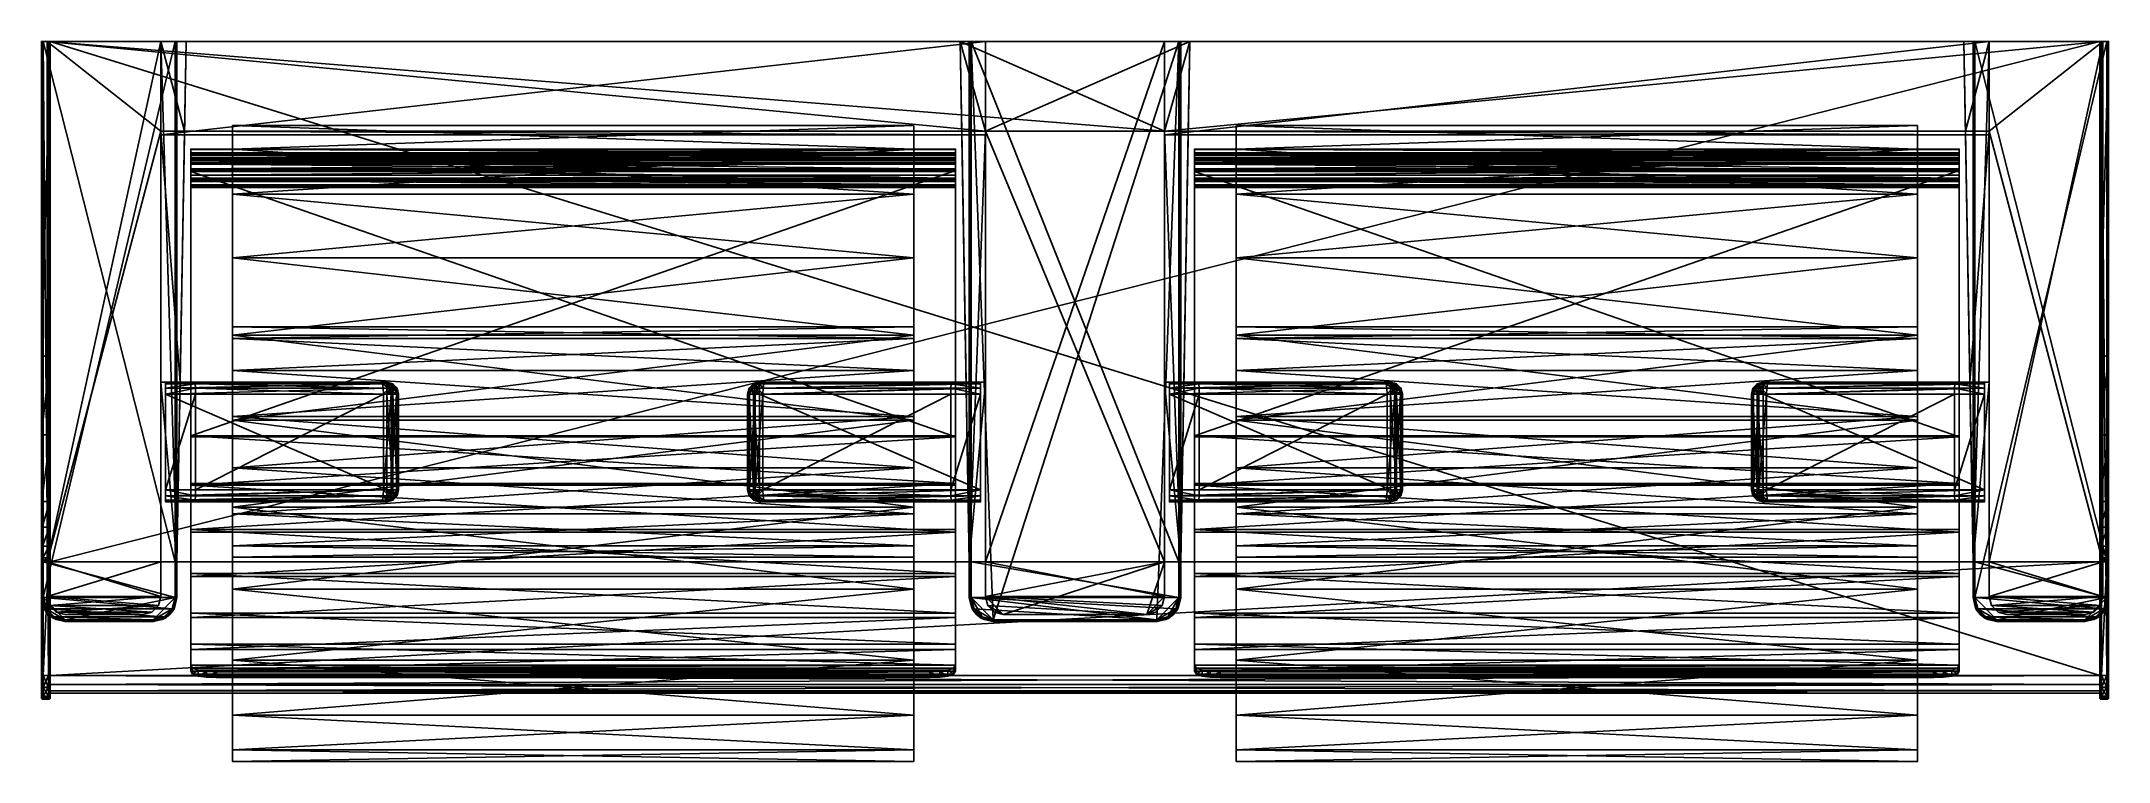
# Model space of a CAD drawing. Header units: millimetres. Extents: x -173 to 173, y -120 to 0.
import ezdxf

# ---------------------------------------------------------------- set-up
doc = ezdxf.new("R2010")
doc.units = ezdxf.units.MM

msp = doc.modelspace()

# ---------------------------------------------------------------- meshes
at = {"color": 57}
mesh = msp.add_polyface(dxfattribs=at)
corners = [(-171.52, -65.78, -17.2), (-171.54, -106.03, -16.88), (-171.59, -76.93, -17.2), (-171.5, -52.62, -17.2), (-171.5, -106.03, -16.73), (-171.5, -106, 0.7), (-171.54, 0, 0.85), (-171.54, -106, 0.85), (-171.65, -106, 0.96), (-171.65, 0, 0.96), (-172.7, -106, 1), (-172.85, 0, 0.96), (-172.85, -106, 0.96), (-172.96, -106, 0.85), (-172.96, 0, 0.85), (-173, -52.62, -17.2), (-172.98, -65.78, -17.2), (-173, -106.03, -16.73), (-172.87, -81.21, -17.2), (-172.85, -106.03, -16.99), (-172.91, -76.93, -17.2), (-172.96, -106.03, -16.88), (-173, -106, 0.7), (-173, 0, 0.7), (-173, -109.2, -1.15), (-173, -109.7, -3), (-171.5, -109.2, -1.15), (-171.5, 0, 0.7), (-171.5, -109.7, -3), (-171.5, -109.21, -14.87), (-171.63, -81.21, -17.2), (-172.81, -84.38, -17.2), (-171.74, -86.34, -17.2), (-172.76, -86.34, -17.2), (-171.69, -84.38, -17.2), (-172.73, -86.83, -17.2), (-172.71, -86.96, -17.2), (-171.77, -86.83, -17.2), (-171.5, -87, -16.2), (-171.5, -109, -3), (-171.5, 0), (-171.5, -106), (-171.5, -108.6, -1.5), (-172, -87, -16.2), (-153, -87, -16.2), (-153, -15, -16.2), (-173, -87, -114.3), (-172.98, -87, -114.19), (-173, 0, -114.3), (-172.81, -87, -114.02), (-172.85, 0, -114.04), (-172.91, -87, -114.09), (-172.7, -87, -114), (-172.7, 0, -114), (-172.96, 0, -114.15), (-150.6, -87, -114), (-173, -93, -117.89), (-173, 0, -118.7), (-172.96, -93, -118.04), (-172.7, -93, -118.19), (-172.85, -93, -118.15), (-172.85, 0, -118.96), (-172.96, 0, -118.85)]
mesh.append_faces([[corners[k] for k in face] for face in [(36, 35, 37, 36), (38, 39, 40, 38)]], dxfattribs={"vtx0": -1, "vtx1": -1, "vtx2": -1, "vtx3": -1, "color": 57})
mesh.append_faces([[corners[k] for k in face] for face in [(24, 23, 25, 24), (5, 26, 27, 5), (3, 29, 4, 3), (16, 0, 20, 16), (30, 18, 2, 30), (18, 30, 31, 18), (32, 33, 34, 32), (33, 32, 35, 33), (37, 35, 32, 37), (34, 31, 30, 34), (2, 20, 0, 2), (42, 40, 39, 42), (46, 47, 48, 46), (52, 55, 53, 52)]], dxfattribs={"vtx0": -1, "vtx1": -1, "vtx3": -1, "color": 57})
mesh.append_faces([[corners[k] for k in face] for face in [(5, 6, 7, 5), (43, 44, 45, 43), (59, 60, 61, 59)]], dxfattribs={"vtx0": -1, "vtx2": -1, "vtx3": -1, "color": 57})
mesh.append_faces([[corners[k] for k in face] for face in [(10, 11, 12, 10)]], dxfattribs={"vtx0": -1, "vtx3": -1, "color": 57})
mesh.append_faces([[corners[k] for k in face] for face in [(22, 23, 24, 22), (26, 28, 27, 26), (33, 31, 34, 33), (18, 20, 2, 18), (41, 40, 42, 41), (52, 53, 49, 52)]], dxfattribs={"vtx1": -1, "vtx2": -1, "vtx3": -1, "color": 57})
mesh.append_faces([[corners[k] for k in face] for face in [(3, 4, 0, 3), (8, 7, 9, 8), (13, 12, 14, 13), (15, 16, 17, 15), (56, 57, 58, 56)]], dxfattribs={"vtx1": -1, "vtx3": -1, "color": 57})
mesh.append_faces([[corners[k] for k in face] for face in [(49, 50, 51, 49), (51, 54, 47, 51), (60, 58, 62, 60)]], dxfattribs={"vtx2": -1, "vtx3": -1, "color": 57})
mesh.append_faces([[corners[k] for k in face] for face in [(0, 1, 2, 0), (18, 19, 20, 18), (20, 21, 16, 20)]], dxfattribs={"vtx3": -1, "color": 57})
mesh = msp.add_polyface(dxfattribs=at)
corners = [(-171.5, 0, 0.7), (-171.54, 0, 0.85), (-171.5, -106, 0.7), (-171.8, 0, 1), (-171.65, -106, 0.96), (-171.65, 0, 0.96), (-171.8, -106, 1), (-171.54, -106, 0.85), (-172.7, 0, 1), (-172.7, -106, 1), (-172.85, 0, 0.96), (-173, 0, 0.7), (-172.96, -106, 0.85), (-172.96, 0, 0.85), (-173, -106, 0.7), (-172.85, -106, 0.96), (-173, -52.62, -17.2), (-173, -109.7, -3), (-173, 0, -17.2), (-171.5, -109.7, -3), (-171.5, -52.62, -17.2), (-171.52, -65.78, -17.2), (-172.98, -65.78, -17.2), (-171.5, 0, -17.2), (-171.5, -87, -16.2), (-171.5, 0), (-171.5, 0, -16.2), (-153, 0, -114), (-153, -15.6, -93), (-153, -87, -114), (-153, -15, -16.2), (-153, -87, -16.2), (-153, -15.6, -91.6), (-172, -87, -114), (-172, 0, -114), (-172, -87, -16.2), (-172, 0, -16.2), (-150.6, -87, -114), (-150.6, 0, -114), (-172.7, 0, -114), (-173, 0, -118.7), (-173, -93, -117.89), (-173, -87, -114.3), (-150.6, 0, -119), (-150.6, -93, -118.19), (-172.7, -93, -118.19), (-153, -57, -16.2), (-153, -15, -93), (-153, -57, -106.7), (-153, -15, -16.2), (-153, -87, -114), (-153, 0, -114), (-152.2, -58, -95.97), (-152.2, -57, -97.7), (-152.2, -59, -95.7), (-152.2, -57.27, -96.7), (-152.2, -57, -104.7), (-152.2, -57.27, -105.7), (-152.2, -58, -106.43), (-152.2, -59, -106.7)]
mesh.append_faces([[corners[k] for k in face] for face in [(16, 17, 11, 16), (0, 19, 20, 0), (32, 31, 29, 32), (59, 54, 56, 59)]], dxfattribs={"vtx0": -1, "vtx1": -1, "vtx2": -1, "vtx3": -1, "color": 57})
mesh.append_faces([[corners[k] for k in face] for face in [(21, 22, 20, 21), (27, 28, 29, 27), (32, 29, 28, 32), (35, 30, 36, 35), (46, 47, 48, 46), (50, 48, 51, 50), (52, 53, 54, 52)]], dxfattribs={"vtx0": -1, "vtx1": -1, "vtx3": -1, "color": 57})
mesh.append_faces([[corners[k] for k in face] for face in [(3, 4, 5, 3), (5, 7, 1, 5), (11, 12, 13, 11), (13, 15, 10, 13), (16, 11, 18, 16), (24, 25, 26, 24)]], dxfattribs={"vtx0": -1, "vtx3": -1, "color": 57})
mesh.append_faces([[corners[k] for k in face] for face in [(11, 14, 12, 11), (22, 16, 20, 22), (23, 20, 16, 23), (30, 31, 32, 30), (34, 33, 35, 34), (40, 41, 42, 40), (43, 44, 45, 43), (53, 56, 54, 53), (58, 59, 56, 58)]], dxfattribs={"vtx1": -1, "vtx2": -1, "vtx3": -1, "color": 57})
mesh.append_faces([[corners[k] for k in face] for face in [(0, 1, 2, 0), (3, 8, 6, 3), (8, 10, 9, 8), (57, 58, 56, 57)]], dxfattribs={"vtx1": -1, "vtx3": -1, "color": 57})
mesh.append_faces([[corners[k] for k in face] for face in [(3, 6, 4, 3), (8, 9, 6, 8), (33, 34, 27, 33), (37, 38, 39, 37), (46, 49, 47, 46), (52, 55, 53, 52)]], dxfattribs={"vtx2": -1, "vtx3": -1, "color": 57})
mesh = msp.add_polyface(dxfattribs=at)
corners = [(-171.8, 0, 1), (-171.65, 0, 0.96), (-172.7, 0, 1), (-172.85, 0, 0.96), (-171.5, 0, 0.7), (-172.96, 0, 0.85), (-171.54, 0, 0.85), (-171.5, 0, -17.2), (-173, 0, -17.2), (-173, 0, 0.7), (-171.5, -52.62, -17.2), (-173, -52.62, -17.2), (-153, 0, -93), (-153, -15.6, -93), (-153, 0, -114), (-153, -15, -91.6), (-153, -15, -16.2), (-153, -15.6, -91.6), (-172, 0, -114), (-172, 0, -16.2), (-172, -87, -16.2), (-173, 0, -114.3), (-172.98, -87, -114.19), (-172.96, 0, -114.15), (-172.7, 0, -114), (-172.85, 0, -114.04), (-172.81, -87, -114.02), (-172.91, -87, -114.09), (-172.85, 0, -118.96), (-172.85, -93, -118.15), (-172.96, 0, -118.85), (-172.7, 0, -119), (-172.7, -93, -118.19), (-172.96, -93, -118.04), (-173, 0, -118.7), (-173, -87, -114.3), (-150.34, 0, -114.15), (-150.3, 0, -114.3), (-150.3, 0, -118.7), (-150.34, 0, -118.85), (-150.6, 0, -119), (-150.6, 0, -114), (-153, 0, -93), (-153, 0, -114), (-153, -15, -93), (-153, -57, -106.7)]
mesh.append_faces([[corners[k] for k in face] for face in [(23, 24, 36, 23), (23, 38, 30, 23), (31, 30, 39, 31), (44, 43, 45, 44)]], dxfattribs={"vtx0": -1, "vtx1": -1, "vtx2": -1, "vtx3": -1, "color": 57})
mesh.append_faces([[corners[k] for k in face] for face in [(2, 1, 3, 2), (4, 5, 6, 4), (6, 3, 1, 6), (23, 30, 21, 23), (41, 36, 24, 41)]], dxfattribs={"vtx0": -1, "vtx1": -1, "vtx3": -1, "color": 57})
mesh.append_faces([[corners[k] for k in face] for face in [(23, 36, 37, 23), (23, 37, 38, 23)]], dxfattribs={"vtx0": -1, "vtx2": -1, "vtx3": -1, "color": 57})
mesh.append_faces([[corners[k] for k in face] for face in [(21, 22, 23, 21)]], dxfattribs={"vtx0": -1, "vtx3": -1, "color": 57})
mesh.append_faces([[corners[k] for k in face] for face in [(8, 9, 4, 8), (9, 5, 4, 9), (5, 3, 6, 5), (18, 19, 12, 18), (38, 39, 30, 38), (40, 31, 39, 40)]], dxfattribs={"vtx1": -1, "vtx2": -1, "vtx3": -1, "color": 57})
mesh.append_faces([[corners[k] for k in face] for face in [(0, 1, 2, 0), (7, 8, 4, 7), (7, 4, 10, 7), (8, 7, 11, 8), (12, 13, 14, 12), (15, 16, 17, 15), (14, 18, 12, 14), (19, 18, 20, 19), (28, 29, 30, 28), (31, 32, 28, 31), (30, 33, 34, 30), (21, 34, 35, 21), (34, 21, 30, 34), (25, 24, 23, 25), (28, 30, 31, 28), (31, 40, 32, 31), (42, 43, 44, 42)]], dxfattribs={"vtx1": -1, "vtx3": -1, "color": 57})
mesh.append_faces([[corners[k] for k in face] for face in [(24, 25, 26, 24)]], dxfattribs={"vtx2": -1, "vtx3": -1, "color": 57})
mesh.append_faces([[corners[k] for k in face] for face in [(25, 23, 27, 25)]], dxfattribs={"vtx3": -1, "color": 57})
mesh = msp.add_polyface(dxfattribs=at)
corners = [(-153, -92.81, -114.05), (-153, -87, -114), (-153, -92.81, -16.15), (-153, -87, -16.2), (-153.4, -94.31, -16.14), (-172, -87, -16.2), (-172, -87, -114), (-153, 0, -114), (-150.45, -93, -114.09), (-150.69, -94.5, -114.15), (-150.34, -93, -114.2), (-150.6, -93, -114.05), (-150.82, -94.44, -114.07), (-150.49, -87, -114.02), (-150.39, -87, -114.09), (-150.6, -87, -114), (-150.6, 0, -114), (-150.45, 0, -114.04), (-172.7, -87, -114), (-150.6, -93, -118.19), (-150.45, 0, -118.96), (-150.45, -93, -118.15), (-150.34, -93, -118.04), (-150.69, -94.5, -118.09), (-150.3, -93, -117.89), (-150.65, -94.51, -118.04), (-150.82, -94.44, -118.17), (-150.3, -93, -114.35), (-150.84, -95, -114.37), (-150.3, -87, -114), (-153, -87, -114), (-153, 0, -114), (-150.3, -87, -106.7), (-153, -87, -106.7), (-153, -57, -106.7), (-152.2, -77, -104.7), (-147.35, -77, -104.7), (-152.2, -77, -97.7), (-152.2, -75, -106.7), (-152.2, -75, -95.7), (-152.2, -59, -106.7), (-152.2, -76, -106.43), (-152.2, -76.73, -105.7), (-152.2, -76.73, -96.7), (-152.2, -76, -95.97), (-152.2, -59, -95.7), (-147.22, -76, -106.43), (-147.28, -76.73, -105.7), (-147.2, -59, -106.7)]
mesh.append_faces([[corners[k] for k in face] for face in [(38, 37, 39, 38)]], dxfattribs={"vtx0": -1, "vtx1": -1, "vtx2": -1, "vtx3": -1, "color": 57})
mesh.append_faces([[corners[k] for k in face] for face in [(2, 1, 3, 2), (3, 5, 2, 3), (1, 6, 7, 1), (15, 13, 16, 15), (15, 18, 11, 15), (38, 39, 40, 38), (41, 35, 38, 41)]], dxfattribs={"vtx0": -1, "vtx1": -1, "vtx3": -1, "color": 57})
mesh.append_faces([[corners[k] for k in face] for face in [(11, 8, 13, 11), (19, 20, 21, 19)]], dxfattribs={"vtx0": -1, "vtx2": -1, "vtx3": -1, "color": 57})
mesh.append_faces([[corners[k] for k in face] for face in [(8, 11, 12, 8), (38, 46, 41, 38), (41, 47, 42, 41)]], dxfattribs={"vtx0": -1, "vtx3": -1, "color": 57})
mesh.append_faces([[corners[k] for k in face] for face in [(15, 11, 13, 15), (35, 37, 38, 35), (44, 39, 37, 44), (39, 45, 40, 39)]], dxfattribs={"vtx1": -1, "vtx2": -1, "vtx3": -1, "color": 57})
mesh.append_faces([[corners[k] for k in face] for face in [(0, 1, 2, 0), (2, 4, 0, 2), (27, 28, 24, 27), (29, 32, 30, 29), (33, 34, 30, 33), (35, 36, 37, 35), (43, 44, 37, 43), (35, 42, 36, 35)]], dxfattribs={"vtx1": -1, "vtx3": -1, "color": 57})
mesh.append_faces([[corners[k] for k in face] for face in [(13, 8, 14, 13), (14, 17, 13, 14), (21, 26, 19, 21), (29, 30, 31, 29), (32, 33, 30, 32), (34, 33, 32, 34), (41, 42, 35, 41), (38, 40, 48, 38)]], dxfattribs={"vtx2": -1, "vtx3": -1, "color": 57})
mesh.append_faces([[corners[k] for k in face] for face in [(8, 9, 10, 8), (8, 10, 14, 8), (22, 23, 21, 22), (22, 24, 25, 22)]], dxfattribs={"vtx3": -1, "color": 57})
mesh = msp.add_polyface(dxfattribs=at)
corners = [(-172, 0, -16.2), (-15, 0, -93), (-153, 0, -93), (-150.6, 0, -114), (-150.49, -87, -114.02), (-150.45, 0, -114.04), (-150.3, 0, -114.3), (-150.34, 0, -114.15), (-150.32, -87, -114.19), (-150.39, -87, -114.09), (-150.6, 0, -119), (-150.45, 0, -118.96), (-150.6, -93, -118.19), (-150.3, 0, -118.7), (-150.34, -93, -118.04), (-150.34, 0, -118.85), (-150.45, -93, -118.15), (-150.3, -87, -114.3), (-149.04, -15, -16.2), (-149.04, -15, -93), (-153, -15, -16.2), (-153, -15, -93), (-153, 0, -93), (-148.78, 0, -93), (-148.78, 0, -114), (-153, 0, -114), (-150.3, -87, -114), (-149.78, -57, -106.7), (-148, -21.74, -35.59), (-148, -20.2, -35.71), (-148, -21.58, -36.58), (-148, -20.51, -36.66), (-148, -18.1, -37.85), (-148, -19.6, -37.22), (-148, -18.89, -36.52), (-148, -18.01, -39.39), (-148, -18.99, -39.21), (-148, -19.43, -40.18), (-148, -19.86, -41.76), (-148, -20.27, -40.85), (-148, -18.65, -40.8), (-148, -21.33, -41.04), (-148, -21.38, -42.04), (-148, -23.96, -40.52), (-148, -22.35, -40.73), (-148, -22.86, -41.6), (-148, -23.12, -39.99), (-148, -19.05, -38.14)]
mesh.append_faces([[corners[k] for k in face] for face in [(19, 27, 24, 19)]], dxfattribs={"vtx0": -1, "vtx1": -1, "vtx2": -1, "vtx3": -1, "color": 57})
mesh.append_faces([[corners[k] for k in face] for face in [(30, 29, 31, 30), (32, 33, 34, 32), (35, 36, 32, 35), (36, 35, 37, 36), (38, 39, 40, 38), (39, 38, 41, 39), (43, 44, 45, 43), (44, 43, 46, 44), (40, 37, 35, 40), (34, 31, 29, 34)]], dxfattribs={"vtx0": -1, "vtx1": -1, "vtx3": -1, "color": 57})
mesh.append_faces([[corners[k] for k in face] for face in [(0, 1, 2, 0), (41, 42, 45, 41)]], dxfattribs={"vtx0": -1, "vtx2": -1, "vtx3": -1, "color": 57})
mesh.append_faces([[corners[k] for k in face] for face in [(3, 4, 5, 3), (13, 14, 15, 13), (15, 16, 11, 15)]], dxfattribs={"vtx0": -1, "vtx3": -1, "color": 57})
mesh.append_faces([[corners[k] for k in face] for face in [(28, 29, 30, 28), (38, 42, 41, 38), (44, 41, 45, 44), (39, 37, 40, 39), (36, 47, 32, 36), (47, 33, 32, 47), (33, 31, 34, 33)]], dxfattribs={"vtx1": -1, "vtx2": -1, "vtx3": -1, "color": 57})
mesh.append_faces([[corners[k] for k in face] for face in [(10, 11, 12, 10), (5, 7, 3, 5), (11, 10, 15, 11), (18, 19, 20, 18), (21, 19, 22, 21), (23, 24, 22, 23), (24, 26, 25, 24), (23, 19, 24, 23)]], dxfattribs={"vtx1": -1, "vtx3": -1, "color": 57})
mesh.append_faces([[corners[k] for k in face] for face in [(6, 7, 8, 6), (13, 6, 17, 13), (19, 21, 20, 19), (19, 23, 22, 19), (24, 25, 22, 24)]], dxfattribs={"vtx2": -1, "vtx3": -1, "color": 57})
mesh.append_faces([[corners[k] for k in face] for face in [(7, 5, 9, 7)]], dxfattribs={"vtx3": -1, "color": 57})
mesh = msp.add_polyface(dxfattribs=at)
corners = [(-153, 0, -93), (-15, 0, -93), (-153, -15.6, -93), (-153, -15.6, -91.6), (-15, -15.6, -91.6), (-153, -15, -91.6), (-153, -15, -16.2), (-15, -15, -16.2), (-172, 0, -16.2), (-115.2, -57, -97.7), (-114.2, -57.27, -97.7), (-115.2, -57, -99.03), (-116.06, -57, -100.02), (-115.2, -57.27, -100.77), (-115.91, -57.27, -101.01), (-115.62, -57, -99.85), (-114.2, -57.27, -99.03), (-115.31, -57, -99.49), (-114.47, -57.27, -100.03), (-115.2, -57.27, -96.7), (-148, -65.96, -44.01), (-148, -21.58, -36.58), (-20, -21.58, -36.58), (-148, -23.28, -37.92), (-20, -23.45, -38.97), (-148, -23.45, -38.97), (-148, -23.12, -39.99), (-20, -22.35, -40.73), (-148, -22.35, -40.73), (-148, -21.33, -41.04), (-20, -20.27, -40.85), (-148, -20.27, -40.85), (-148, -19.43, -40.18), (-20, -18.99, -39.21), (-148, -18.99, -39.21), (-148, -19.05, -38.14), (-20, -19.6, -37.22), (-148, -19.6, -37.22), (-148, -20.51, -36.66), (-20, -20.51, -36.66), (-20, -19.05, -38.14), (-20, -19.43, -40.18), (-20, -21.33, -41.04), (-20, -23.12, -39.99), (-148, -24.2, -37.52), (-20, -24.2, -37.52), (-148, -21.74, -35.59), (-20, -20.2, -35.71), (-148, -20.2, -35.71), (-148, -18.89, -36.52), (-20, -18.1, -37.85), (-148, -18.1, -37.85), (-148, -18.01, -39.39), (-20, -18.65, -40.8), (-148, -18.65, -40.8), (-148, -19.86, -41.76), (-20, -21.38, -42.04), (-148, -21.38, -42.04), (-148, -22.86, -41.6), (-20, -23.96, -40.52), (-148, -23.96, -40.52), (-148, -24.45, -39.05), (-20, -24.45, -39.05), (-20, -22.86, -41.6), (-20, -19.86, -41.76), (-20, -18.01, -39.39), (-20, -18.89, -36.52), (-148, -66.13, -43.02), (-20, -66.13, -43.02)]
mesh.append_faces([[corners[k] for k in face] for face in [(11, 16, 17, 11)]], dxfattribs={"vtx0": -1, "vtx1": -1, "vtx3": -1, "color": 57})
mesh.append_faces([[corners[k] for k in face] for face in [(12, 13, 14, 12), (12, 11, 17, 12)]], dxfattribs={"vtx0": -1, "vtx2": -1, "vtx3": -1, "color": 57})
mesh.append_faces([[corners[k] for k in face] for face in [(17, 16, 18, 17), (23, 24, 25, 23), (26, 27, 28, 26), (29, 30, 31, 29), (32, 33, 34, 32), (35, 36, 37, 35), (46, 47, 48, 46), (49, 50, 51, 49), (52, 53, 54, 52), (55, 56, 57, 55), (58, 59, 60, 58)]], dxfattribs={"vtx0": -1, "vtx3": -1, "color": 57})
mesh.append_faces([[corners[k] for k in face] for face in [(6, 7, 8, 6), (9, 11, 12, 9), (46, 67, 68, 46)]], dxfattribs={"vtx1": -1, "vtx2": -1, "vtx3": -1, "color": 57})
mesh.append_faces([[corners[k] for k in face] for face in [(0, 1, 2, 0), (3, 4, 5, 3), (3, 2, 4, 3), (9, 10, 11, 9), (17, 18, 15, 17), (9, 19, 10, 9), (15, 12, 17, 15), (38, 37, 39, 38), (35, 34, 40, 35), (32, 31, 41, 32), (29, 28, 42, 29), (26, 25, 43, 26), (61, 60, 62, 61), (58, 57, 63, 58), (55, 54, 64, 55), (52, 51, 65, 52), (49, 48, 66, 49)]], dxfattribs={"vtx1": -1, "vtx3": -1, "color": 57})
mesh.append_faces([[corners[k] for k in face] for face in [(12, 15, 13, 12), (20, 21, 22, 20), (23, 44, 45, 23)]], dxfattribs={"vtx2": -1, "vtx3": -1, "color": 57})
mesh = msp.add_polyface(dxfattribs=at)
corners = [(-171.5, -87, -16.2), (-171.5, 0, -16.2), (171.5, 0, -16.2), (-153, -15.6, -93), (-15, -15.6, -93), (-15, -15.6, -91.6), (-15, -15, -16.2), (-153, -15, -16.2), (-153, -15, -91.6), (-172, 0, -16.2), (15, 0, -93), (-15, 0, -93), (-52.8, -57, -97.7), (-53.8, -57.27, -99.03), (-53.8, -57.27, -97.7), (-52.8, -57, -99.03), (-52.38, -57, -99.85), (-51.94, -57, -100.02), (-52.8, -57.27, -100.77), (-53.53, -57.27, -100.03), (-52.69, -57, -99.49), (-52.09, -57.27, -101.01), (-53.66, -57.5, -96.7), (-20, -65.96, -44.01), (-148, -65.96, -44.01), (-20, -21.58, -36.58), (-20, -23.28, -37.92), (-20, -23.45, -38.97), (-148, -23.28, -37.92), (-20, -22.35, -40.73), (-148, -23.12, -39.99), (-20, -23.12, -39.99), (-20, -20.27, -40.85), (-148, -21.33, -41.04), (-20, -21.33, -41.04), (-20, -18.99, -39.21), (-148, -19.43, -40.18), (-20, -19.43, -40.18), (-20, -19.6, -37.22), (-148, -19.05, -38.14), (-20, -19.05, -38.14), (-148, -20.51, -36.66), (-20, -20.51, -36.66), (-148, -21.58, -36.58), (-148, -19.6, -37.22), (-148, -18.99, -39.21), (-148, -20.27, -40.85), (-148, -22.35, -40.73), (-148, -23.45, -38.97), (-20, -24.2, -37.52), (-20, -21.74, -35.59), (-20, -20.2, -35.71), (-148, -21.74, -35.59), (-20, -18.1, -37.85), (-148, -18.89, -36.52), (-20, -18.89, -36.52), (-20, -18.65, -40.8), (-148, -18.01, -39.39), (-20, -18.01, -39.39), (-20, -21.38, -42.04), (-148, -19.86, -41.76), (-20, -19.86, -41.76), (-20, -23.96, -40.52), (-148, -22.86, -41.6), (-20, -22.86, -41.6), (-148, -24.45, -39.05), (-20, -24.45, -39.05), (-148, -24.2, -37.52), (-148, -23.96, -40.52)]
mesh.append_faces([[corners[k] for k in face] for face in [(9, 10, 11, 9)]], dxfattribs={"vtx0": -1, "vtx1": -1, "vtx2": -1, "vtx3": -1, "color": 57})
mesh.append_faces([[corners[k] for k in face] for face in [(23, 24, 25, 23)]], dxfattribs={"vtx0": -1, "vtx1": -1, "vtx3": -1, "color": 57})
mesh.append_faces([[corners[k] for k in face] for face in [(17, 21, 18, 17)]], dxfattribs={"vtx0": -1, "vtx2": -1, "vtx3": -1, "color": 57})
mesh.append_faces([[corners[k] for k in face] for face in [(12, 13, 14, 12), (16, 19, 20, 16), (29, 30, 31, 29), (32, 33, 34, 32), (35, 36, 37, 35), (38, 39, 40, 38), (25, 41, 42, 25), (42, 44, 38, 42), (40, 45, 35, 40), (37, 46, 32, 37), (34, 47, 29, 34), (31, 48, 27, 31), (53, 54, 55, 53), (56, 57, 58, 56), (59, 60, 61, 59), (62, 63, 64, 62), (49, 65, 66, 49), (66, 68, 62, 66)]], dxfattribs={"vtx0": -1, "vtx3": -1, "color": 57})
mesh.append_faces([[corners[k] for k in face] for face in [(12, 15, 13, 12), (15, 20, 13, 15), (20, 15, 17, 20), (15, 12, 17, 15)]], dxfattribs={"vtx1": -1, "vtx2": -1, "vtx3": -1, "color": 57})
mesh.append_faces([[corners[k] for k in face] for face in [(16, 17, 18, 16), (16, 20, 17, 16), (26, 27, 28, 26), (26, 28, 49, 26), (50, 51, 52, 50)]], dxfattribs={"vtx1": -1, "vtx3": -1, "color": 57})
mesh.append_faces([[corners[k] for k in face] for face in [(0, 1, 2, 0), (3, 4, 5, 3), (6, 7, 8, 6), (16, 18, 19, 16), (12, 14, 22, 12), (25, 43, 41, 25), (49, 67, 65, 49)]], dxfattribs={"vtx2": -1, "vtx3": -1, "color": 57})
mesh = msp.add_polyface(dxfattribs=at)
corners = [(171.5, 0, -16.2), (-171.5, 0, -16.2), (-171.5, 0), (-15, 0, -93), (-15, -15.6, -93), (-153, -15.6, -93), (-15, -15.6, -91.6), (-15, -15, -91.6), (-153, -15, -91.6), (-15, 0, -114), (-15, -15, -16.2), (15, -15, -16.2), (-172, 0, -16.2), (15, 0, -114), (-17.55, 0, -118.96), (-17.66, 0, -118.85), (-17.4, 0, -119), (-17.7, 0, -118.7), (-17.4, 0, -114), (-17.7, 0, -114.3), (-17.55, 0, -114.04), (-17.66, 0, -114.15), (-15, -15, -16.2), (-15, -15, -93), (-18.96, -15, -16.2), (-18.96, -15, -93), (-19.22, 0, -114), (19.22, 0, -114), (-15, -15, -114), (15, -15, -93), (-19.22, 0, -93), (-20, -20.51, -36.66), (-20, -20.2, -35.71), (-20, -21.58, -36.58), (-20, -18.89, -36.52), (-20, -19.05, -38.14), (-20, -18.1, -37.85), (-20, -19.6, -37.22), (-20, -18.99, -39.21), (-20, -18.01, -39.39), (-20, -20.27, -40.85), (-20, -18.65, -40.8), (-20, -19.43, -40.18), (-20, -19.86, -41.76), (-20, -21.33, -41.04), (-20, -21.74, -35.59), (-148, -18.65, -40.8), (-148, -18.1, -37.85), (-148, -20.2, -35.71)]
mesh.append_faces([[corners[k] for k in face] for face in [(10, 11, 12, 10), (16, 17, 18, 16)]], dxfattribs={"vtx0": -1, "vtx1": -1, "vtx2": -1, "vtx3": -1, "color": 57})
mesh.append_faces([[corners[k] for k in face] for face in [(31, 32, 33, 31), (32, 31, 34, 32), (35, 36, 37, 35), (36, 38, 39, 36), (40, 41, 42, 40), (41, 40, 43, 41), (44, 43, 40, 44), (42, 39, 38, 42), (37, 34, 31, 37)]], dxfattribs={"vtx0": -1, "vtx1": -1, "vtx3": -1, "color": 57})
mesh.append_faces([[corners[k] for k in face] for face in [(18, 19, 21, 18)]], dxfattribs={"vtx0": -1, "vtx2": -1, "vtx3": -1, "color": 57})
mesh.append_faces([[corners[k] for k in face] for face in [(43, 46, 41, 43), (39, 47, 36, 39), (34, 48, 32, 34)]], dxfattribs={"vtx0": -1, "vtx3": -1, "color": 57})
mesh.append_faces([[corners[k] for k in face] for face in [(15, 17, 16, 15), (17, 19, 18, 17), (26, 27, 28, 26), (23, 29, 30, 23), (35, 38, 36, 35), (41, 39, 42, 41), (36, 34, 37, 36), (32, 45, 33, 32)]], dxfattribs={"vtx1": -1, "vtx2": -1, "vtx3": -1, "color": 57})
mesh.append_faces([[corners[k] for k in face] for face in [(3, 9, 4, 3), (7, 6, 10, 7), (7, 10, 8, 7), (9, 3, 13, 9), (14, 15, 16, 14), (20, 18, 21, 20), (22, 23, 24, 22), (23, 28, 29, 23), (25, 23, 30, 25), (30, 26, 25, 30)]], dxfattribs={"vtx1": -1, "vtx3": -1, "color": 57})
mesh.append_faces([[corners[k] for k in face] for face in [(0, 1, 2, 0), (3, 4, 5, 3), (6, 7, 8, 6), (23, 25, 24, 23)]], dxfattribs={"vtx2": -1, "vtx3": -1, "color": 57})
mesh = msp.add_polyface(dxfattribs=at)
corners = [(20, -21.74, -35.59), (20, -21.58, -36.58), (20, -66.13, -43.02), (20, -20.2, -35.71), (20, -20.51, -36.66), (20, -18.1, -37.85), (20, -19.6, -37.22), (20, -18.89, -36.52), (20, -18.01, -39.39), (20, -18.99, -39.21), (20, -19.43, -40.18), (20, -19.86, -41.76), (20, -20.27, -40.85), (20, -18.65, -40.8), (20, -21.33, -41.04), (20, -21.38, -42.04), (20, -23.96, -40.52), (20, -22.35, -40.73), (20, -22.86, -41.6), (20, -23.12, -39.99), (20, -24.2, -37.52), (20, -23.28, -37.92), (20, -24.45, -39.05), (20, -23.45, -38.97), (20, -19.05, -38.14), (20, -65.96, -44.01), (148, -21.58, -36.58), (148, -19.6, -37.22), (148, -18.99, -39.21), (148, -20.27, -40.85), (148, -22.35, -40.73), (148, -23.45, -38.97), (15, -15.6, -93), (15, 0, -93), (153, 0, -93), (15, -15, -91.6), (15, -15.6, -91.6), (153, -15.6, -91.6), (15, -15, -16.2), (153, -15, -16.2), (172, 0, -16.2), (-172, 0, -16.2), (19.22, 0, -93), (18.96, -15, -93), (19.22, 0, -114)]
mesh.append_faces([[corners[k] for k in face] for face in [(0, 1, 2, 0), (1, 3, 4, 1), (5, 6, 7, 5), (8, 9, 5, 8), (9, 8, 10, 9), (11, 12, 13, 11), (12, 11, 14, 12), (16, 17, 18, 16), (17, 16, 19, 17), (22, 19, 16, 22), (13, 10, 8, 13), (7, 4, 3, 7), (40, 33, 41, 40)]], dxfattribs={"vtx0": -1, "vtx1": -1, "vtx3": -1, "color": 57})
mesh.append_faces([[corners[k] for k in face] for face in [(14, 15, 18, 14)]], dxfattribs={"vtx0": -1, "vtx2": -1, "vtx3": -1, "color": 57})
mesh.append_faces([[corners[k] for k in face] for face in [(24, 27, 6, 24), (10, 28, 9, 10), (14, 29, 12, 14), (19, 30, 17, 19), (21, 31, 23, 21)]], dxfattribs={"vtx0": -1, "vtx3": -1, "color": 57})
mesh.append_faces([[corners[k] for k in face] for face in [(0, 3, 1, 0), (11, 15, 14, 11), (21, 23, 22, 21), (23, 19, 22, 23), (17, 14, 18, 17), (12, 10, 13, 12), (9, 24, 5, 9), (24, 6, 5, 24), (6, 4, 7, 6), (1, 25, 2, 1), (40, 41, 38, 40)]], dxfattribs={"vtx1": -1, "vtx2": -1, "vtx3": -1, "color": 57})
mesh.append_faces([[corners[k] for k in face] for face in [(20, 21, 22, 20), (1, 26, 25, 1), (1, 4, 26, 1), (38, 35, 39, 38), (42, 43, 44, 42)]], dxfattribs={"vtx1": -1, "vtx3": -1, "color": 57})
mesh.append_faces([[corners[k] for k in face] for face in [(32, 33, 34, 32), (35, 36, 37, 35)]], dxfattribs={"vtx2": -1, "vtx3": -1, "color": 57})
mesh = msp.add_polyface(dxfattribs=at)
corners = [(-171.5, -107.5, -0.4), (-171.5, -108.6, -1.5), (171.5, -107.5, -0.4), (-171.5, -106.03, -16.03), (-171.5, -87, -16.2), (171.5, -87, -16.2), (-171.5, -106), (171.5, -106), (-171.5, 0), (-51.94, -77, -100.02), (-52.8, -76.73, -100.77), (-52.09, -76.73, -101.01), (-52.38, -77, -99.85), (-53.53, -76.73, -100.03), (-54.16, -76, -100.4), (-53.16, -76, -101.4), (-52.8, -77, -99.03), (-53.8, -76.73, -99.03), (-52.69, -77, -99.49), (-52.8, -77, -97.7), (-53.8, -76.73, -97.7), (-52.8, -76.73, -96.7), (-53.66, -76.5, -96.7), (-24.3, -105.4, -75.3), (-24.3, -106.38, -75.11), (-143.7, -106.38, -75.11), (-20.33, -105.78, -72.52), (-147.68, -105.78, -72.52), (-21.26, -106.12, -73.87), (-22.65, -106.32, -74.79), (-145.35, -106.32, -74.79), (-146.74, -106.12, -73.87), (-20, -105.31, -70.94), (-148, -105.31, -70.94), (-20, -101.69, -63.17), (-20, -89.45, -51.37), (-148, -96.3, -56.52), (-20, -96.3, -56.52), (-148, -89.45, -51.37), (-148, -101.69, -63.17), (-20, -81.63, -48.59), (-148, -81.63, -48.59), (-20, -73.93, -45.84), (-20, -88.95, -52.24), (-148, -88.95, -52.24), (-143.7, -105.4, -75.3), (-22.65, -105.33, -74.98), (-21.26, -105.14, -74.06), (-146.74, -105.14, -74.06), (-20.33, -104.79, -72.71), (-20, -95.58, -57.21), (-20, -104.32, -71.13), (-147.68, -104.79, -72.71), (-145.35, -105.33, -74.98)]
mesh.append_faces([[corners[k] for k in face] for face in [(16, 17, 18, 16), (26, 27, 28, 26), (47, 48, 49, 47)]], dxfattribs={"vtx0": -1, "vtx1": -1, "vtx3": -1, "color": 57})
mesh.append_faces([[corners[k] for k in face] for face in [(9, 10, 11, 9), (16, 20, 17, 16), (9, 16, 18, 9), (46, 45, 53, 46)]], dxfattribs={"vtx0": -1, "vtx2": -1, "vtx3": -1, "color": 57})
mesh.append_faces([[corners[k] for k in face] for face in [(18, 17, 13, 18), (20, 21, 22, 20), (35, 36, 37, 35), (37, 39, 34, 37)]], dxfattribs={"vtx0": -1, "vtx3": -1, "color": 57})
mesh.append_faces([[corners[k] for k in face] for face in [(3, 4, 5, 3), (19, 16, 9, 19), (24, 29, 30, 24), (29, 28, 31, 29), (51, 49, 52, 51), (47, 46, 53, 47)]], dxfattribs={"vtx1": -1, "vtx2": -1, "vtx3": -1, "color": 57})
mesh.append_faces([[corners[k] for k in face] for face in [(0, 1, 2, 0), (6, 7, 8, 6), (10, 12, 13, 10), (10, 15, 11, 10), (18, 13, 12, 18), (19, 20, 16, 19), (19, 21, 20, 19), (12, 9, 18, 12), (32, 34, 33, 32), (40, 41, 42, 40), (40, 43, 41, 40), (23, 45, 46, 23)]], dxfattribs={"vtx1": -1, "vtx3": -1, "color": 57})
mesh.append_faces([[corners[k] for k in face] for face in [(9, 12, 10, 9), (10, 13, 14, 10), (23, 24, 25, 23), (26, 32, 33, 26), (35, 38, 36, 35), (43, 44, 41, 43), (44, 43, 50, 44)]], dxfattribs={"vtx2": -1, "vtx3": -1, "color": 57})
mesh = msp.add_polyface(dxfattribs=at)
corners = [(171.5, -87, -16.2), (-171.5, -87, -16.2), (171.5, 0, -16.2), (113.2, -75, -97.7), (113.47, -75, -96.7), (113.2, -59, -97.7), (113.47, -59, -96.7), (115.2, -75, -95.7), (114.2, -59, -95.97), (114.2, -75, -95.97), (115.2, -59, -95.7), (114.46, -75, -101.47), (115.76, -75, -102), (114.84, -76, -101.4), (113.84, -76, -100.4), (113.54, -75, -100.4), (115.8, -76, -101.74), (115.2, -76.73, -100.77), (113.2, -75, -99.03), (113.47, -76, -99.03), (114.47, -76.73, -100.03), (114.2, -76.73, -99.03), (115.91, -76.73, -101.01), (113.47, -76, -97.7), (114.2, -76.73, -97.7), (113.7, -75.87, -96.7), (114.34, -75.5, -95.97), (114.7, -75.87, -95.97), (115.2, -76, -95.97), (114.34, -76.5, -96.7), (115.2, -76.73, -96.7), (113.54, -59, -100.4), (115.76, -59, -102), (114.46, -59, -101.47), (113.2, -59, -99.03), (148, -74.21, -44.88), (148, -66.13, -43.02), (20, -74.21, -44.88)]
mesh.append_faces([[corners[k] for k in face] for face in [(0, 1, 2, 0)]], dxfattribs={"vtx0": -1, "vtx1": -1, "vtx3": -1, "color": 57})
mesh.append_faces([[corners[k] for k in face] for face in [(7, 8, 9, 7)]], dxfattribs={"vtx0": -1, "vtx2": -1, "vtx3": -1, "color": 57})
mesh.append_faces([[corners[k] for k in face] for face in [(5, 4, 6, 5), (9, 6, 4, 9), (17, 14, 13, 17), (19, 15, 14, 19), (19, 20, 21, 19), (3, 19, 23, 3), (23, 21, 24, 23), (4, 26, 9, 4), (7, 9, 26, 7), (27, 25, 29, 27), (28, 29, 30, 28), (18, 31, 15, 18)]], dxfattribs={"vtx0": -1, "vtx3": -1, "color": 57})
mesh.append_faces([[corners[k] for k in face] for face in [(7, 10, 8, 7)]], dxfattribs={"vtx1": -1, "vtx2": -1, "vtx3": -1, "color": 57})
mesh.append_faces([[corners[k] for k in face] for face in [(3, 4, 5, 3), (11, 12, 13, 11), (18, 15, 19, 18), (16, 22, 13, 16), (19, 21, 23, 19), (4, 3, 25, 4), (27, 29, 28, 27), (25, 23, 29, 25), (11, 15, 33, 11), (35, 36, 37, 35)]], dxfattribs={"vtx1": -1, "vtx3": -1, "color": 57})
mesh.append_faces([[corners[k] for k in face] for face in [(12, 16, 13, 12), (19, 14, 20, 19), (3, 18, 19, 3), (4, 25, 26, 4), (7, 27, 28, 7), (27, 26, 25, 27), (3, 23, 25, 3), (32, 12, 11, 32), (34, 18, 3, 34)]], dxfattribs={"vtx2": -1, "vtx3": -1, "color": 57})
mesh.append_faces([[corners[k] for k in face] for face in [(11, 13, 14, 11), (11, 14, 15, 11), (27, 7, 26, 27)]], dxfattribs={"vtx3": -1, "color": 57})
mesh = msp.add_polyface(dxfattribs=at)
corners = [(171.5, 0), (171.5, 0, -16.2), (-171.5, 0), (171.5, -106), (52.8, -57, -97.7), (53.8, -57.27, -97.7), (52.8, -57, -99.03), (53.8, -57.27, -99.03), (51.94, -57, -100.02), (52.8, -57.27, -100.77), (52.09, -57.27, -101.01), (52.38, -57, -99.85), (53.53, -57.27, -100.03), (52.69, -57, -99.49), (52.8, -57.27, -96.7), (20, -23.28, -37.92), (148, -23.28, -37.92), (148, -23.45, -38.97), (20, -23.45, -38.97), (148, -23.12, -39.99), (20, -23.12, -39.99), (20, -22.35, -40.73), (148, -21.33, -41.04), (20, -21.33, -41.04), (20, -20.27, -40.85), (148, -19.43, -40.18), (20, -19.43, -40.18), (20, -18.99, -39.21), (148, -19.05, -38.14), (20, -19.05, -38.14), (20, -19.6, -37.22), (148, -20.51, -36.66), (20, -20.51, -36.66), (20, -24.2, -37.52), (148, -24.2, -37.52), (20, -24.45, -39.05), (20, -22.86, -41.6), (148, -23.96, -40.52), (20, -23.96, -40.52), (20, -19.86, -41.76), (148, -21.38, -42.04), (20, -21.38, -42.04), (20, -18.01, -39.39), (148, -18.65, -40.8), (20, -18.65, -40.8), (20, -18.89, -36.52), (148, -18.1, -37.85), (20, -18.1, -37.85), (20, -21.74, -35.59), (148, -20.2, -35.71), (20, -20.2, -35.71), (148, -21.74, -35.59), (148, -18.89, -36.52), (148, -18.01, -39.39), (148, -19.86, -41.76), (148, -22.86, -41.6), (148, -24.45, -39.05), (20, -66.13, -43.02), (148, -66.13, -43.02), (153, -15.6, -91.6), (15, -15.6, -91.6), (15, -15.6, -93), (15, -15, -91.6), (153, -15, -91.6), (153, -15, -16.2), (15, 0, -93), (172, 0, -16.2), (153, 0, -93)]
mesh.append_faces([[corners[k] for k in face] for face in [(6, 7, 13, 6), (57, 58, 48, 57), (65, 66, 67, 65)]], dxfattribs={"vtx0": -1, "vtx1": -1, "vtx3": -1, "color": 57})
mesh.append_faces([[corners[k] for k in face] for face in [(6, 5, 7, 6), (8, 9, 10, 8), (8, 6, 13, 8)]], dxfattribs={"vtx0": -1, "vtx2": -1, "vtx3": -1, "color": 57})
mesh.append_faces([[corners[k] for k in face] for face in [(13, 7, 12, 13), (18, 19, 20, 18), (21, 22, 23, 21), (24, 25, 26, 24), (27, 28, 29, 27), (30, 31, 32, 30), (36, 37, 38, 36), (39, 40, 41, 39), (42, 43, 44, 42), (45, 46, 47, 45), (48, 49, 50, 48), (50, 52, 45, 50), (47, 53, 42, 47), (44, 54, 39, 44), (41, 55, 36, 41), (38, 56, 35, 38)]], dxfattribs={"vtx0": -1, "vtx3": -1, "color": 57})
mesh.append_faces([[corners[k] for k in face] for face in [(4, 6, 8, 4)]], dxfattribs={"vtx1": -1, "vtx2": -1, "vtx3": -1, "color": 57})
mesh.append_faces([[corners[k] for k in face] for face in [(0, 1, 2, 0), (4, 5, 6, 4), (9, 11, 12, 9), (13, 12, 11, 13), (4, 14, 5, 4), (11, 8, 13, 11), (33, 34, 15, 33), (33, 35, 34, 33)]], dxfattribs={"vtx1": -1, "vtx3": -1, "color": 57})
mesh.append_faces([[corners[k] for k in face] for face in [(3, 0, 2, 3), (8, 11, 9, 8), (15, 16, 17, 15), (48, 51, 49, 48), (59, 60, 61, 59), (62, 63, 64, 62)]], dxfattribs={"vtx2": -1, "vtx3": -1, "color": 57})
mesh = msp.add_polyface(dxfattribs=at)
corners = [(-150.3, 0, -118.7), (-150.3, -93, -117.89), (-150.34, -93, -118.04), (-149.04, -15, -16.2), (-153, -15, -16.2), (-149.78, -57, -16.2), (-153, -57, -16.2), (-149.78, -57, -106.7), (-153, -57, -106.7), (-150.3, -87, -106.7), (-149.04, -15, -93), (-150.3, -87, -114), (-148.78, 0, -114), (-115.2, -57, -97.7), (-116.06, -57, -100.02), (-152.2, -57, -97.7), (-147.35, -57, -104.7), (-152.2, -57, -104.7), (-115.2, -59, -95.7), (-115.2, -58, -95.97), (-152.2, -59, -95.7), (-152.2, -58, -95.97), (-152.2, -57.27, -96.7), (-115.2, -57.27, -96.7), (-115.2, -75, -95.7), (-115.91, -57.27, -101.01), (-147.28, -57.27, -105.7), (-115.76, -59, -102), (-147.22, -58, -106.43), (-115.8, -58, -101.74), (-147.2, -59, -106.7), (-152.2, -59, -106.7), (-152.2, -57.27, -105.7), (-152.2, -58, -106.43), (-148, -21.74, -35.59), (-148, -21.58, -36.58), (-148, -66.13, -43.02), (-148, -24.2, -37.52), (-148, -23.28, -37.92), (-148, -24.45, -39.05), (-148, -23.45, -38.97), (-148, -23.12, -39.99), (-148, -23.96, -40.52), (-148, -65.96, -44.01)]
mesh.append_faces([[corners[k] for k in face] for face in [(13, 14, 15, 13), (18, 19, 20, 18), (14, 25, 16, 14), (34, 35, 36, 34), (39, 41, 42, 39)]], dxfattribs={"vtx0": -1, "vtx1": -1, "vtx3": -1, "color": 57})
mesh.append_faces([[corners[k] for k in face] for face in [(16, 25, 26, 16), (16, 26, 32, 16)]], dxfattribs={"vtx0": -1, "vtx2": -1, "vtx3": -1, "color": 57})
mesh.append_faces([[corners[k] for k in face] for face in [(20, 19, 21, 20), (13, 22, 23, 13), (23, 21, 19, 23), (27, 28, 29, 27), (29, 26, 25, 29), (28, 31, 33, 28)]], dxfattribs={"vtx0": -1, "vtx3": -1, "color": 57})
mesh.append_faces([[corners[k] for k in face] for face in [(11, 12, 7, 11), (5, 7, 10, 5), (14, 16, 15, 14), (38, 40, 39, 38), (40, 41, 39, 40), (35, 43, 36, 35)]], dxfattribs={"vtx1": -1, "vtx2": -1, "vtx3": -1, "color": 57})
mesh.append_faces([[corners[k] for k in face] for face in [(3, 4, 5, 3), (7, 8, 9, 7), (3, 5, 10, 3), (6, 8, 5, 6), (22, 21, 23, 22), (18, 20, 24, 18), (28, 26, 29, 28), (30, 31, 28, 30), (32, 26, 33, 32), (17, 16, 32, 17), (37, 38, 39, 37)]], dxfattribs={"vtx1": -1, "vtx3": -1, "color": 57})
mesh.append_faces([[corners[k] for k in face] for face in [(0, 1, 2, 0), (4, 6, 5, 4), (8, 7, 5, 8), (16, 17, 15, 16), (13, 15, 22, 13), (27, 30, 28, 27), (26, 28, 33, 26)]], dxfattribs={"vtx2": -1, "vtx3": -1, "color": 57})
mesh = msp.add_polyface(dxfattribs=at)
corners = [(-150.3, -87, -114.3), (-150.32, -87, -114.19), (-150.3, -93, -114.35), (-150.34, -93, -114.2), (-150.39, -87, -114.09), (-150.34, 0, -114.15), (-150.3, 0, -114.3), (-150.34, -93, -118.04), (-150.45, -93, -118.15), (-150.34, 0, -118.85), (-150.3, -93, -117.89), (-150.3, 0, -118.7), (-150.3, -87, -106.7), (-150.3, -87, -114), (-149.78, -57, -106.7), (-152.2, -59, -95.7), (-152.2, -75, -95.7), (-115.2, -75, -95.7), (-115.2, -77, -97.7), (-115.2, -76.73, -96.7), (-152.2, -77, -97.7), (-152.2, -76.73, -96.7), (-152.2, -76, -95.97), (-115.2, -76, -95.97), (-147.35, -77, -104.7), (-116.06, -77, -100.02), (-147.2, -75, -106.7), (-115.76, -75, -102), (-147.22, -76, -106.43), (-115.91, -76.73, -101.01), (-147.28, -76.73, -105.7), (-115.8, -76, -101.74), (-152.2, -76.73, -105.7), (-152.2, -75, -106.7), (-152.2, -76, -106.43), (-147.2, -59, -106.7), (-115.76, -59, -102), (-148, -89.45, -51.37), (-148, -88.95, -52.24), (-148, -96.3, -56.52), (-148, -81.63, -48.59), (-148, -74.21, -44.88), (-148, -73.93, -45.84), (-148, -82.03, -47.67), (-148, -65.96, -44.01), (-148, -66.13, -43.02), (-148, -95.58, -57.21)]
mesh.append_faces([[corners[k] for k in face] for face in [(0, 1, 2, 0), (37, 38, 39, 37), (38, 37, 40, 38), (41, 42, 43, 41), (42, 41, 44, 42), (45, 44, 41, 45), (43, 40, 37, 43)]], dxfattribs={"vtx0": -1, "vtx1": -1, "vtx3": -1, "color": 57})
mesh.append_faces([[corners[k] for k in face] for face in [(17, 22, 23, 17), (25, 18, 20, 25), (24, 30, 29, 24), (24, 32, 30, 24)]], dxfattribs={"vtx0": -1, "vtx2": -1, "vtx3": -1, "color": 57})
mesh.append_faces([[corners[k] for k in face] for face in [(2, 1, 3, 2), (20, 19, 21, 20), (23, 21, 19, 23), (28, 27, 31, 28)]], dxfattribs={"vtx0": -1, "vtx3": -1, "color": 57})
mesh.append_faces([[corners[k] for k in face] for face in [(0, 6, 1, 0), (10, 11, 0, 10), (24, 25, 20, 24), (25, 24, 29, 25), (42, 40, 43, 42), (38, 46, 39, 38)]], dxfattribs={"vtx1": -1, "vtx2": -1, "vtx3": -1, "color": 57})
mesh.append_faces([[corners[k] for k in face] for face in [(7, 8, 9, 7), (2, 10, 0, 2), (12, 13, 14, 12), (18, 19, 20, 18), (22, 21, 23, 22), (26, 27, 28, 26), (29, 30, 31, 29), (28, 30, 34, 28), (26, 33, 35, 26)]], dxfattribs={"vtx1": -1, "vtx3": -1, "color": 57})
mesh.append_faces([[corners[k] for k in face] for face in [(4, 3, 1, 4), (1, 5, 4, 1), (15, 16, 17, 15), (17, 16, 22, 17), (30, 28, 31, 30), (33, 26, 28, 33), (26, 35, 36, 26)]], dxfattribs={"vtx2": -1, "vtx3": -1, "color": 57})
mesh = msp.add_polyface(dxfattribs=at)
corners = [(-15, 0, -114), (-15, -87, -114), (-15, -15.6, -93), (-15, -15.6, -91.6), (-15, -15, -16.2), (-15, -87, -16.2), (15, 0, -114), (-17.7, 0, -114.3), (-17.68, -87, -114.19), (-17.66, 0, -114.15), (-17.4, 0, -114), (-17.55, 0, -114.04), (-17.51, -87, -114.02), (-17.61, -87, -114.09), (-17.4, -87, -114), (17.4, -87, -114), (-17.55, 0, -118.96), (-17.55, -93, -118.15), (-17.66, 0, -118.85), (-17.4, 0, -119), (-17.4, -93, -118.19), (-17.66, -93, -118.04), (-17.7, 0, -118.7), (-13.7, -96.7, -118.16), (17.4, 0, -119), (-17.7, -87, -114.3), (-17.7, -93, -117.89), (-15, -15, -16.2), (-18.96, -15, -16.2), (-17.7, -87, -16.2), (-15, -57, -56.2), (-18.22, -57, -56.2), (-18.22, -57, -106.7), (-17.7, -87, -114), (-19.22, 0, -114), (-15, -15, -114), (-15, -15, -93), (-15, -57, -106.7), (-18.96, -15, -93), (-20, -21.58, -36.58), (-20, -66.13, -43.02), (-20, -65.96, -44.01), (-20, -22.35, -40.73), (-20, -22.86, -41.6), (-20, -21.33, -41.04), (-20, -23.96, -40.52), (-20, -23.45, -38.97), (-20, -24.45, -39.05), (-20, -23.12, -39.99), (-20, -23.28, -37.92), (-20, -24.2, -37.52), (-20, -21.38, -42.04), (-20, -19.86, -41.76), (-20, -21.74, -35.59), (-148, -21.38, -42.04), (-148, -21.74, -35.59)]
mesh.append_faces([[corners[k] for k in face] for face in [(38, 34, 32, 38)]], dxfattribs={"vtx0": -1, "vtx1": -1, "vtx2": -1, "vtx3": -1, "color": 57})
mesh.append_faces([[corners[k] for k in face] for face in [(4, 3, 5, 4), (19, 23, 20, 19), (37, 36, 30, 37), (38, 31, 28, 38), (39, 40, 41, 39), (42, 43, 44, 42), (43, 42, 45, 43), (46, 47, 48, 46), (48, 45, 42, 48)]], dxfattribs={"vtx0": -1, "vtx1": -1, "vtx3": -1, "color": 57})
mesh.append_faces([[corners[k] for k in face] for face in [(1, 3, 2, 1), (38, 32, 31, 38)]], dxfattribs={"vtx0": -1, "vtx2": -1, "vtx3": -1, "color": 57})
mesh.append_faces([[corners[k] for k in face] for face in [(7, 8, 9, 7), (43, 54, 51, 43)]], dxfattribs={"vtx0": -1, "vtx3": -1, "color": 57})
mesh.append_faces([[corners[k] for k in face] for face in [(0, 1, 2, 0), (10, 14, 15, 10), (19, 24, 23, 19), (22, 26, 25, 22), (33, 34, 35, 33), (35, 36, 37, 35), (36, 27, 30, 36), (46, 49, 47, 46), (47, 45, 48, 47), (43, 51, 44, 43), (51, 52, 44, 51), (53, 40, 39, 53)]], dxfattribs={"vtx1": -1, "vtx2": -1, "vtx3": -1, "color": 57})
mesh.append_faces([[corners[k] for k in face] for face in [(16, 17, 18, 16), (19, 20, 16, 19), (18, 21, 22, 18), (7, 22, 25, 7), (53, 55, 40, 53)]], dxfattribs={"vtx1": -1, "vtx3": -1, "color": 57})
mesh.append_faces([[corners[k] for k in face] for face in [(1, 0, 6, 1), (10, 11, 12, 10), (27, 28, 29, 27), (30, 31, 32, 30), (49, 50, 47, 49)]], dxfattribs={"vtx2": -1, "vtx3": -1, "color": 57})
mesh.append_faces([[corners[k] for k in face] for face in [(11, 9, 13, 11)]], dxfattribs={"vtx3": -1, "color": 57})
mesh = msp.add_polyface(dxfattribs=at)
corners = [(-15, -87, -114), (-15, -87, -16.2), (-15, -15.6, -91.6), (15, -87, -16.2), (-15, -15, -16.2), (-17.7, -87, -114.3), (-17.68, -87, -114.19), (-17.7, 0, -114.3), (-17.51, -87, -114.02), (-17.55, 0, -114.04), (-17.61, -87, -114.09), (-17.4, -87, -114), (-17.4, 0, -114), (-17.66, 0, -114.15), (-17.7, -93, -117.89), (-17.7, 0, -118.7), (-17.66, -93, -118.04), (-17.4, -93, -118.19), (-17.55, -93, -118.15), (-17.55, 0, -118.96), (-17.66, 0, -118.85), (-15, -87, -16.2), (-15, -15, -16.2), (-17.7, -87, -16.2), (-17.7, -87, -56.2), (-18.22, -57, -56.2), (-15, -57, -56.2), (-15, -57, -106.7), (-18.22, -57, -106.7), (-17.7, -87, -106.7), (-15, -87, -114), (-17.7, -87, -114), (-15, -15, -114), (-18.96, -15, -16.2), (-19.22, 0, -114), (-15.8, -57, -104.7), (-20.65, -57, -104.7), (-15.8, -57, -97.7), (-15.8, -57.27, -96.7), (-15.8, -58, -95.97), (-15.8, -59, -95.7), (-15.8, -75, -95.7), (-15.8, -75, -106.7), (-15.8, -76, -95.97), (-15.8, -77, -97.7), (-15.8, -76.73, -96.7), (-15.8, -77, -104.7), (-15.8, -76, -106.43), (-15.8, -59, -106.7), (-15.8, -58, -106.43), (-15.8, -57.27, -105.7), (-15.8, -76.73, -105.7), (-20.72, -76.73, -105.7), (-20.78, -58, -106.43), (-20.72, -57.27, -105.7), (-20.8, -75, -106.7)]
mesh.append_faces([[corners[k] for k in face] for face in [(0, 1, 2, 0), (41, 46, 42, 41), (40, 48, 37, 40)]], dxfattribs={"vtx0": -1, "vtx1": -1, "vtx2": -1, "vtx3": -1, "color": 57})
mesh.append_faces([[corners[k] for k in face] for face in [(1, 3, 4, 1), (5, 6, 7, 5), (21, 26, 22, 21), (31, 28, 34, 31), (41, 42, 40, 41), (43, 44, 41, 43), (49, 35, 48, 49)]], dxfattribs={"vtx0": -1, "vtx1": -1, "vtx3": -1, "color": 57})
mesh.append_faces([[corners[k] for k in face] for face in [(17, 18, 19, 17)]], dxfattribs={"vtx0": -1, "vtx2": -1, "vtx3": -1, "color": 57})
mesh.append_faces([[corners[k] for k in face] for face in [(48, 53, 49, 48), (49, 54, 50, 49)]], dxfattribs={"vtx0": -1, "vtx3": -1, "color": 57})
mesh.append_faces([[corners[k] for k in face] for face in [(11, 12, 8, 11), (30, 32, 27, 30), (23, 33, 25, 23), (39, 40, 37, 39), (44, 46, 41, 44), (47, 42, 46, 47), (42, 48, 40, 42), (35, 37, 48, 35)]], dxfattribs={"vtx1": -1, "vtx2": -1, "vtx3": -1, "color": 57})
mesh.append_faces([[corners[k] for k in face] for face in [(14, 15, 16, 14), (21, 22, 23, 21), (27, 26, 28, 27), (28, 29, 27, 28), (30, 31, 32, 30), (35, 36, 37, 35), (38, 39, 37, 38), (51, 52, 47, 51), (35, 50, 36, 35), (42, 55, 48, 42)]], dxfattribs={"vtx1": -1, "vtx3": -1, "color": 57})
mesh.append_faces([[corners[k] for k in face] for face in [(8, 9, 10, 8), (10, 13, 6, 10), (18, 16, 20, 18), (24, 25, 26, 24), (43, 45, 44, 43), (49, 50, 35, 49)]], dxfattribs={"vtx2": -1, "vtx3": -1, "color": 57})
mesh = msp.add_polyface(dxfattribs=at)
corners = [(15, 0, -93), (15, -15.6, -93), (15, 0, -114), (15, -87, -114), (15, -15, -91.6), (15, -15, -16.2), (15, -15.6, -91.6), (15, -87, -16.2), (-15, 0, -93), (17.4, 0, -114), (17.51, -87, -114.02), (17.55, 0, -114.04), (17.7, 0, -114.3), (17.66, 0, -114.15), (17.68, -87, -114.19), (17.61, -87, -114.09), (17.7, -87, -114.3), (17.7, 0, -118.7), (-17.4, 0, -114), (17.4, -87, -114), (17.4, 0, -119), (17.55, 0, -118.96), (17.66, 0, -118.85), (-17.4, 0, -119), (17.4, -93, -118.19), (17.66, -93, -118.04), (17.55, -93, -118.15), (-15, -15, -114), (19.22, 0, -114), (15, -15, -114), (19.22, 0, -93), (-19.22, 0, -93), (-19.22, 0, -114), (15, -15, -93), (15, -15, -16.2), (18.96, -15, -93), (18.96, -15, -16.2), (15, -57, -56.2), (15, -57, -106.7), (15, -87, -114), (18.22, -57, -56.2), (17.7, -87, -16.2), (18.22, -57, -106.7)]
mesh.append_faces([[corners[k] for k in face] for face in [(9, 17, 20, 9), (35, 42, 28, 35)]], dxfattribs={"vtx0": -1, "vtx1": -1, "vtx2": -1, "vtx3": -1, "color": 57})
mesh.append_faces([[corners[k] for k in face] for face in [(2, 1, 3, 2), (6, 3, 1, 6), (2, 8, 0, 2), (9, 20, 18, 9), (22, 20, 17, 22), (27, 28, 29, 27), (36, 40, 35, 36)]], dxfattribs={"vtx0": -1, "vtx1": -1, "vtx3": -1, "color": 57})
mesh.append_faces([[corners[k] for k in face] for face in [(9, 10, 11, 9), (17, 25, 22, 17), (22, 26, 21, 22)]], dxfattribs={"vtx0": -1, "vtx3": -1, "color": 57})
mesh.append_faces([[corners[k] for k in face] for face in [(5, 7, 6, 5), (13, 12, 9, 13), (12, 17, 9, 12), (20, 23, 18, 20), (34, 33, 37, 34), (33, 29, 38, 33), (29, 39, 38, 29), (36, 41, 40, 36), (40, 42, 35, 40), (30, 31, 33, 30)]], dxfattribs={"vtx1": -1, "vtx2": -1, "vtx3": -1, "color": 57})
mesh.append_faces([[corners[k] for k in face] for face in [(0, 1, 2, 0), (4, 5, 6, 4), (12, 16, 17, 12), (9, 18, 19, 9), (11, 13, 9, 11), (21, 20, 22, 21), (20, 21, 24, 20), (30, 28, 31, 30), (33, 34, 35, 33), (35, 30, 33, 35)]], dxfattribs={"vtx1": -1, "vtx3": -1, "color": 57})
mesh.append_faces([[corners[k] for k in face] for face in [(12, 13, 14, 12), (28, 32, 31, 28), (34, 36, 35, 34), (27, 29, 33, 27)]], dxfattribs={"vtx2": -1, "vtx3": -1, "color": 57})
mesh.append_faces([[corners[k] for k in face] for face in [(13, 11, 15, 13)]], dxfattribs={"vtx3": -1, "color": 57})
mesh = msp.add_polyface(dxfattribs=at)
corners = [(15.8, -58, -95.97), (15.8, -57, -97.7), (15.8, -59, -95.7), (15.8, -57.27, -96.7), (15.8, -57, -104.7), (15.8, -57.27, -105.7), (15.8, -58, -106.43), (15.8, -59, -106.7), (15.8, -75, -106.7), (15.8, -75, -95.7), (15.8, -76, -106.43), (15.8, -77, -104.7), (15.8, -76, -95.97), (15.8, -77, -97.7), (20.78, -76, -106.43), (20.72, -57.27, -105.7), (20.65, -57, -104.7), (20.8, -59, -106.7), (15, -15.6, -91.6), (15, -87, -16.2), (15, -87, -114), (-15, -87, -114), (15, 0, -114), (15, -15, -16.2), (-15, -15, -16.2), (17.4, -87, -114), (17.51, -87, -114.02), (17.4, 0, -114), (17.68, -87, -114.19), (17.66, 0, -114.15), (17.61, -87, -114.09), (17.55, 0, -114.04), (17.4, -93, -118.19), (17.55, 0, -118.96), (17.55, -93, -118.15), (17.66, -93, -118.04), (17.66, 0, -118.85), (-13.7, -96.7, -118.16), (17.4, 0, -119), (13.7, -96.7, -118.16), (15, -87, -114), (15, -15, -114), (17.7, -87, -114), (19.22, 0, -114), (15, -57, -56.2), (15, -57, -106.7), (18.22, -57, -56.2), (18.22, -57, -106.7), (17.7, -87, -56.2), (15, -87, -16.2), (17.7, -87, -16.2), (15, -15, -16.2), (18.96, -15, -16.2), (15, -15, -93), (17.7, -87, -106.7), (15, -87, -106.7)]
mesh.append_faces([[corners[k] for k in face] for face in [(8, 13, 9, 8), (7, 2, 4, 7), (18, 19, 20, 18)]], dxfattribs={"vtx0": -1, "vtx1": -1, "vtx2": -1, "vtx3": -1, "color": 57})
mesh.append_faces([[corners[k] for k in face] for face in [(0, 1, 2, 0), (8, 9, 7, 8), (10, 11, 8, 10), (20, 21, 22, 20), (25, 26, 27, 25), (37, 38, 39, 37), (32, 39, 38, 32), (42, 41, 43, 42), (44, 53, 45, 44)]], dxfattribs={"vtx0": -1, "vtx1": -1, "vtx3": -1, "color": 57})
mesh.append_faces([[corners[k] for k in face] for face in [(32, 33, 34, 32)]], dxfattribs={"vtx0": -1, "vtx2": -1, "vtx3": -1, "color": 57})
mesh.append_faces([[corners[k] for k in face] for face in [(8, 14, 10, 8)]], dxfattribs={"vtx0": -1, "vtx3": -1, "color": 57})
mesh.append_faces([[corners[k] for k in face] for face in [(1, 4, 2, 1), (6, 7, 4, 6), (12, 9, 13, 12), (9, 2, 7, 9), (19, 23, 24, 19), (49, 51, 44, 49)]], dxfattribs={"vtx1": -1, "vtx2": -1, "vtx3": -1, "color": 57})
mesh.append_faces([[corners[k] for k in face] for face in [(5, 6, 4, 5), (5, 15, 6, 5), (4, 16, 5, 4), (35, 34, 36, 35), (40, 41, 42, 40), (44, 45, 46, 44), (49, 50, 51, 49), (47, 45, 54, 47)]], dxfattribs={"vtx1": -1, "vtx3": -1, "color": 57})
mesh.append_faces([[corners[k] for k in face] for face in [(0, 3, 1, 0), (8, 7, 17, 8), (28, 29, 30, 28), (30, 31, 26, 30), (45, 47, 46, 45), (44, 46, 48, 44), (50, 52, 51, 50), (45, 55, 54, 45)]], dxfattribs={"vtx2": -1, "vtx3": -1, "color": 57})
mesh = msp.add_polyface(dxfattribs=at)
corners = [(115.2, -57, -97.7), (114.2, -57.27, -99.03), (114.2, -57.27, -97.7), (115.2, -57, -99.03), (115.62, -57, -99.85), (116.06, -57, -100.02), (115.2, -57.27, -100.77), (114.47, -57.27, -100.03), (115.31, -57, -99.49), (115.91, -57.27, -101.01), (148, -21.58, -36.58), (148, -65.96, -44.01), (20, -65.96, -44.01), (20, -20.51, -36.66), (148, -20.51, -36.66), (148, -19.6, -37.22), (20, -19.05, -38.14), (148, -19.05, -38.14), (148, -18.99, -39.21), (20, -19.43, -40.18), (148, -19.43, -40.18), (148, -20.27, -40.85), (20, -21.33, -41.04), (148, -21.33, -41.04), (148, -22.35, -40.73), (20, -23.12, -39.99), (148, -23.12, -39.99), (148, -23.45, -38.97), (20, -23.45, -38.97), (20, -22.35, -40.73), (20, -20.27, -40.85), (20, -18.99, -39.21), (20, -19.6, -37.22), (148, -24.2, -37.52), (148, -23.28, -37.92), (20, -23.28, -37.92), (20, -24.45, -39.05), (148, -24.45, -39.05), (148, -23.96, -40.52), (20, -22.86, -41.6), (148, -22.86, -41.6), (148, -21.38, -42.04), (20, -19.86, -41.76), (148, -19.86, -41.76), (148, -18.65, -40.8), (20, -18.01, -39.39), (148, -18.01, -39.39), (148, -18.1, -37.85), (20, -18.89, -36.52), (148, -18.89, -36.52), (148, -20.2, -35.71), (20, -20.2, -35.71), (20, -18.1, -37.85), (20, -18.65, -40.8), (20, -21.38, -42.04), (20, -23.96, -40.52), (148, -66.13, -43.02), (148, -21.74, -35.59), (20, -21.74, -35.59), (153, -15.6, -93), (15, -15.6, -93), (153, 0, -93), (153, -15.6, -91.6), (153, -15, -91.6), (15, -15, -91.6), (153, -15, -16.2), (172, 0, -16.2), (15, -15, -16.2)]
mesh.append_faces([[corners[k] for k in face] for face in [(65, 66, 67, 65)]], dxfattribs={"vtx0": -1, "vtx1": -1, "vtx3": -1, "color": 57})
mesh.append_faces([[corners[k] for k in face] for face in [(5, 9, 6, 5)]], dxfattribs={"vtx0": -1, "vtx2": -1, "vtx3": -1, "color": 57})
mesh.append_faces([[corners[k] for k in face] for face in [(0, 1, 2, 0), (4, 7, 8, 4), (10, 13, 14, 10), (15, 16, 17, 15), (18, 19, 20, 18), (21, 22, 23, 21), (24, 25, 26, 24), (33, 36, 37, 33), (38, 39, 40, 38), (41, 42, 43, 41), (44, 45, 46, 44), (47, 48, 49, 47)]], dxfattribs={"vtx0": -1, "vtx3": -1, "color": 57})
mesh.append_faces([[corners[k] for k in face] for face in [(0, 3, 1, 0), (3, 8, 1, 3), (8, 3, 5, 8), (3, 0, 5, 3), (10, 11, 12, 10)]], dxfattribs={"vtx1": -1, "vtx2": -1, "vtx3": -1, "color": 57})
mesh.append_faces([[corners[k] for k in face] for face in [(4, 5, 6, 4), (4, 8, 5, 4), (27, 26, 28, 27), (24, 23, 29, 24), (21, 20, 30, 21), (18, 17, 31, 18), (15, 14, 32, 15), (50, 49, 51, 50), (47, 46, 52, 47), (44, 43, 53, 44), (41, 40, 54, 41), (38, 37, 55, 38), (59, 60, 61, 59), (59, 62, 60, 59), (63, 64, 62, 63)]], dxfattribs={"vtx1": -1, "vtx3": -1, "color": 57})
mesh.append_faces([[corners[k] for k in face] for face in [(4, 6, 7, 4), (33, 34, 35, 33), (56, 57, 58, 56)]], dxfattribs={"vtx2": -1, "vtx3": -1, "color": 57})
mesh = msp.add_polyface(dxfattribs=at)
corners = [(52.8, -57, -97.7), (51.94, -57, -100.02), (15.8, -57, -97.7), (20.65, -57, -104.7), (15.8, -57, -104.7), (52.8, -59, -95.7), (52.8, -58, -95.97), (15.8, -59, -95.7), (15.8, -58, -95.97), (15.8, -57.27, -96.7), (52.8, -57.27, -96.7), (52.8, -75, -95.7), (15.8, -75, -95.7), (15.8, -76, -95.97), (52.8, -76, -95.97), (20.8, -75, -106.7), (52.24, -75, -102), (20.78, -76, -106.43), (52.2, -76, -101.74), (15.8, -75, -106.7), (52.09, -57.27, -101.01), (20.72, -57.27, -105.7), (52.24, -59, -102), (20.78, -58, -106.43), (52.2, -58, -101.74), (20.8, -59, -106.7), (15.8, -59, -106.7), (15.8, -57.27, -105.7), (15.8, -58, -106.43), (20, -73.93, -45.84), (20, -74.21, -44.88), (20, -65.96, -44.01), (20, -66.13, -43.02), (148, -73.93, -45.84), (20, -81.63, -48.59), (17.7, -87, -114.3), (17.7, 0, -114.3), (17.68, -87, -114.19), (17.7, -93, -117.89), (17.7, 0, -118.7), (17.66, -93, -118.04), (17.7, -87, -114), (19.22, 0, -114), (18.22, -57, -106.7)]
mesh.append_faces([[corners[k] for k in face] for face in [(0, 1, 2, 0), (5, 6, 7, 5), (1, 20, 3, 1), (29, 30, 31, 29), (32, 31, 30, 32)]], dxfattribs={"vtx0": -1, "vtx1": -1, "vtx3": -1, "color": 57})
mesh.append_faces([[corners[k] for k in face] for face in [(11, 13, 14, 11), (3, 20, 21, 3), (3, 21, 27, 3)]], dxfattribs={"vtx0": -1, "vtx2": -1, "vtx3": -1, "color": 57})
mesh.append_faces([[corners[k] for k in face] for face in [(7, 6, 8, 7), (0, 9, 10, 0), (10, 8, 6, 10), (17, 16, 18, 17), (22, 23, 24, 22), (24, 21, 20, 24), (23, 26, 28, 23)]], dxfattribs={"vtx0": -1, "vtx3": -1, "color": 57})
mesh.append_faces([[corners[k] for k in face] for face in [(1, 3, 2, 1), (35, 36, 37, 35), (38, 39, 35, 38), (41, 42, 43, 41)]], dxfattribs={"vtx1": -1, "vtx2": -1, "vtx3": -1, "color": 57})
mesh.append_faces([[corners[k] for k in face] for face in [(9, 8, 10, 9), (5, 7, 11, 5), (15, 16, 17, 15), (23, 21, 24, 23), (25, 26, 23, 25), (16, 15, 22, 16), (15, 19, 25, 15), (29, 33, 34, 29), (29, 31, 33, 29)]], dxfattribs={"vtx1": -1, "vtx3": -1, "color": 57})
mesh.append_faces([[corners[k] for k in face] for face in [(3, 4, 2, 3), (0, 2, 9, 0), (7, 12, 11, 7), (11, 12, 13, 11), (19, 15, 17, 19), (22, 25, 23, 22), (21, 23, 28, 21), (15, 25, 22, 15), (39, 38, 40, 39)]], dxfattribs={"vtx2": -1, "vtx3": -1, "color": 57})
mesh = msp.add_polyface(dxfattribs=at)
corners = [(115.2, -75, -95.7), (152.2, -75, -95.7), (115.2, -59, -95.7), (152.2, -59, -95.7), (115.2, -76, -95.97), (152.2, -76, -95.97), (115.2, -77, -97.7), (152.2, -76.73, -96.7), (115.2, -76.73, -96.7), (152.2, -77, -97.7), (116.06, -77, -100.02), (147.35, -77, -104.7), (115.91, -76.73, -101.01), (147.28, -76.73, -105.7), (115.76, -75, -102), (147.22, -76, -106.43), (115.8, -76, -101.74), (147.2, -75, -106.7), (152.2, -75, -106.7), (152.2, -76.73, -105.7), (152.2, -76, -106.43), (147.2, -59, -106.7), (115.76, -59, -102), (152.2, -59, -106.7), (148, -88.95, -52.24), (148, -96.3, -56.52), (148, -95.58, -57.21), (148, -89.45, -51.37), (148, -73.93, -45.84), (148, -82.03, -47.67), (148, -81.63, -48.59), (148, -74.21, -44.88), (148, -66.13, -43.02), (148, -65.96, -44.01), (150.3, -87, -114.3), (150.3, -93, -114.35), (150.32, -87, -114.19), (150.3, 0, -114.3), (150.3, -93, -117.89), (150.3, 0, -118.7), (150.34, -93, -118.04), (150.3, -87, -106.7), (149.78, -57, -106.7), (150.3, -87, -114)]
mesh.append_faces([[corners[k] for k in face] for face in [(0, 4, 1, 0), (10, 12, 11, 10), (24, 25, 26, 24), (25, 24, 27, 25), (28, 29, 30, 28), (29, 28, 31, 29), (33, 31, 28, 33), (30, 27, 24, 30), (34, 36, 37, 34)]], dxfattribs={"vtx0": -1, "vtx1": -1, "vtx3": -1, "color": 57})
mesh.append_faces([[corners[k] for k in face] for face in [(9, 10, 11, 9), (11, 12, 13, 11), (11, 13, 19, 11)]], dxfattribs={"vtx0": -1, "vtx2": -1, "vtx3": -1, "color": 57})
mesh.append_faces([[corners[k] for k in face] for face in [(1, 4, 5, 1), (6, 7, 8, 6), (8, 5, 4, 8), (14, 15, 16, 14), (16, 13, 12, 16), (15, 18, 20, 15)]], dxfattribs={"vtx0": -1, "vtx3": -1, "color": 57})
mesh.append_faces([[corners[k] for k in face] for face in [(9, 6, 10, 9), (32, 31, 33, 32), (29, 27, 30, 29), (34, 35, 36, 34)]], dxfattribs={"vtx1": -1, "vtx2": -1, "vtx3": -1, "color": 57})
mesh.append_faces([[corners[k] for k in face] for face in [(0, 1, 2, 0), (7, 5, 8, 7), (15, 13, 16, 15), (17, 18, 15, 17), (17, 14, 21, 17), (35, 34, 38, 35), (38, 39, 40, 38), (41, 42, 43, 41)]], dxfattribs={"vtx1": -1, "vtx3": -1, "color": 57})
mesh.append_faces([[corners[k] for k in face] for face in [(1, 3, 2, 1), (6, 9, 7, 6), (14, 17, 15, 14), (13, 15, 20, 13), (14, 22, 21, 14), (17, 21, 23, 17)]], dxfattribs={"vtx2": -1, "vtx3": -1, "color": 57})
mesh = msp.add_polyface(dxfattribs=at)
corners = [(115.2, -57, -97.7), (152.2, -57, -97.7), (116.06, -57, -100.02), (152.2, -57, -104.7), (147.35, -57, -104.7), (115.2, -57.27, -96.7), (152.2, -57.27, -96.7), (115.2, -59, -95.7), (152.2, -58, -95.97), (115.2, -58, -95.97), (152.2, -59, -95.7), (147.2, -59, -106.7), (115.76, -59, -102), (147.22, -58, -106.43), (115.91, -57.27, -101.01), (147.28, -57.27, -105.7), (115.8, -58, -101.74), (152.2, -57.27, -105.7), (152.2, -59, -106.7), (152.2, -58, -106.43), (148, -21.58, -36.58), (148, -66.13, -43.02), (148, -65.96, -44.01), (148, -23.45, -38.97), (148, -24.45, -39.05), (148, -23.12, -39.99), (148, -23.28, -37.92), (148, -24.2, -37.52), (148, -23.96, -40.52), (148, -21.74, -35.59), (150.3, 0, -118.7), (150.3, -93, -117.89), (150.3, -87, -114.3), (150.6, 0, -119), (150.6, -93, -118.19), (150.45, 0, -118.96), (149.04, -15, -16.2), (149.78, -57, -16.2), (153, -15, -16.2), (153, -57, -16.2), (149.78, -57, -106.7), (153, -57, -106.7), (149.04, -15, -93), (150.3, -87, -114), (148.78, 0, -114)]
mesh.append_faces([[corners[k] for k in face] for face in [(20, 21, 22, 20), (23, 24, 25, 23), (37, 42, 40, 37), (43, 40, 44, 43)]], dxfattribs={"vtx0": -1, "vtx1": -1, "vtx3": -1, "color": 57})
mesh.append_faces([[corners[k] for k in face] for face in [(7, 8, 9, 7), (4, 15, 14, 4), (4, 17, 15, 4)]], dxfattribs={"vtx0": -1, "vtx2": -1, "vtx3": -1, "color": 57})
mesh.append_faces([[corners[k] for k in face] for face in [(1, 5, 6, 1), (9, 6, 5, 9), (13, 12, 16, 13), (18, 13, 19, 18), (19, 15, 17, 19)]], dxfattribs={"vtx0": -1, "vtx3": -1, "color": 57})
mesh.append_faces([[corners[k] for k in face] for face in [(0, 1, 2, 0), (4, 2, 1, 4), (2, 4, 14, 2), (23, 26, 24, 23), (24, 28, 25, 24), (29, 21, 20, 29), (30, 31, 32, 30)]], dxfattribs={"vtx1": -1, "vtx2": -1, "vtx3": -1, "color": 57})
mesh.append_faces([[corners[k] for k in face] for face in [(3, 4, 1, 3), (0, 5, 1, 0), (8, 6, 9, 8), (11, 12, 13, 11), (14, 15, 16, 14), (3, 17, 4, 3), (13, 15, 19, 13), (33, 34, 35, 33), (36, 37, 38, 36), (37, 40, 39, 37)]], dxfattribs={"vtx1": -1, "vtx3": -1, "color": 57})
mesh.append_faces([[corners[k] for k in face] for face in [(7, 10, 8, 7), (15, 13, 16, 15), (18, 11, 13, 18), (26, 27, 24, 26), (37, 39, 38, 37), (40, 41, 39, 40), (37, 36, 42, 37)]], dxfattribs={"vtx2": -1, "vtx3": -1, "color": 57})
mesh = msp.add_polyface(dxfattribs=at)
corners = [(152.2, -77, -97.7), (147.35, -77, -104.7), (152.2, -77, -104.7), (152.2, -75, -95.7), (152.2, -75, -106.7), (152.2, -59, -95.7), (152.2, -76, -95.97), (152.2, -76.73, -96.7), (152.2, -76.73, -105.7), (152.2, -76, -106.43), (152.2, -59, -106.7), (147.28, -76.73, -105.7), (147.2, -75, -106.7), (153, -92.81, -114.05), (153.4, -94.31, -114.06), (153, -92.81, -16.15), (153, -87, -114), (153, -87, -16.2), (153, -15.6, -91.6), (150.6, -87, -114), (150.49, -87, -114.02), (150.6, -93, -114.05), (150.45, -93, -114.09), (150.32, -87, -114.19), (150.34, -93, -114.2), (150.39, -87, -114.09), (150.3, -93, -114.35), (150.45, 0, -114.04), (150.6, 0, -114), (150.34, 0, -114.15), (150.69, -94.5, -114.15), (150.65, -94.51, -114.21), (150.82, -94.44, -114.07), (150.45, -93, -118.15), (150.69, -94.5, -118.09), (150.34, -93, -118.04), (150.6, -93, -118.19), (150.82, -94.44, -118.17), (150.45, 0, -118.96), (150.34, 0, -118.85), (149.78, -57, -106.7), (150.3, -87, -106.7), (153, -57, -106.7), (153, -87, -106.7), (150.3, -87, -114), (153, -87, -114)]
mesh.append_faces([[corners[k] for k in face] for face in [(3, 2, 4, 3), (16, 17, 18, 16)]], dxfattribs={"vtx0": -1, "vtx1": -1, "vtx2": -1, "vtx3": -1, "color": 57})
mesh.append_faces([[corners[k] for k in face] for face in [(3, 4, 5, 3), (6, 0, 3, 6), (19, 20, 21, 19)]], dxfattribs={"vtx0": -1, "vtx1": -1, "vtx3": -1, "color": 57})
mesh.append_faces([[corners[k] for k in face] for face in [(21, 20, 22, 21), (36, 33, 38, 36)]], dxfattribs={"vtx0": -1, "vtx2": -1, "vtx3": -1, "color": 57})
mesh.append_faces([[corners[k] for k in face] for face in [(0, 1, 2, 0), (33, 36, 37, 33)]], dxfattribs={"vtx0": -1, "vtx3": -1, "color": 57})
mesh.append_faces([[corners[k] for k in face] for face in [(0, 2, 3, 0), (9, 4, 2, 9), (4, 10, 5, 4), (15, 17, 16, 15), (19, 28, 20, 19)]], dxfattribs={"vtx1": -1, "vtx2": -1, "vtx3": -1, "color": 57})
mesh.append_faces([[corners[k] for k in face] for face in [(8, 9, 2, 8), (8, 11, 9, 8), (2, 1, 8, 2), (4, 12, 10, 4), (13, 14, 15, 13), (13, 15, 16, 13), (40, 41, 42, 40), (41, 44, 43, 41), (43, 45, 42, 43)]], dxfattribs={"vtx1": -1, "vtx3": -1, "color": 57})
mesh.append_faces([[corners[k] for k in face] for face in [(6, 7, 0, 6), (23, 24, 25, 23), (26, 24, 23, 26), (25, 22, 20, 25), (20, 27, 25, 20), (25, 29, 23, 25), (22, 32, 21, 22), (33, 35, 39, 33), (41, 43, 42, 41), (44, 45, 43, 44)]], dxfattribs={"vtx2": -1, "vtx3": -1, "color": 57})
mesh.append_faces([[corners[k] for k in face] for face in [(24, 22, 25, 24), (24, 30, 22, 24), (24, 26, 31, 24), (33, 34, 35, 33)]], dxfattribs={"vtx3": -1, "color": 57})
mesh = msp.add_polyface(dxfattribs=at)
corners = [(148, -20.51, -36.66), (148, -20.2, -35.71), (148, -21.58, -36.58), (148, -18.89, -36.52), (148, -19.05, -38.14), (148, -18.1, -37.85), (148, -19.6, -37.22), (148, -18.99, -39.21), (148, -18.01, -39.39), (148, -20.27, -40.85), (148, -18.65, -40.8), (148, -19.43, -40.18), (148, -19.86, -41.76), (148, -22.35, -40.73), (148, -22.86, -41.6), (148, -21.33, -41.04), (148, -23.96, -40.52), (148, -23.12, -39.99), (148, -21.38, -42.04), (148, -21.74, -35.59), (150.3, 0, -114.3), (150.32, -87, -114.19), (150.34, 0, -114.15), (150.6, 0, -114), (150.45, 0, -114.04), (150.49, -87, -114.02), (150.39, -87, -114.09), (150.3, 0, -118.7), (150.3, -87, -114.3), (150.45, 0, -118.96), (150.45, -93, -118.15), (150.34, 0, -118.85), (150.34, -93, -118.04), (150.6, 0, -119), (148.78, 0, -114), (153, 0, -114), (150.3, -87, -114), (148.78, 0, -93), (153, 0, -93), (153, -15, -93), (149.04, -15, -93), (149.04, -15, -16.2), (153, -15, -16.2), (149.78, -57, -106.7)]
mesh.append_faces([[corners[k] for k in face] for face in [(40, 34, 43, 40)]], dxfattribs={"vtx0": -1, "vtx1": -1, "vtx2": -1, "vtx3": -1, "color": 57})
mesh.append_faces([[corners[k] for k in face] for face in [(0, 1, 2, 0), (1, 0, 3, 1), (4, 5, 6, 4), (5, 7, 8, 5), (9, 10, 11, 9), (10, 9, 12, 10), (13, 14, 15, 13), (14, 13, 16, 14), (17, 16, 13, 17), (15, 12, 9, 15), (11, 8, 7, 11), (6, 3, 0, 6), (22, 31, 20, 22)]], dxfattribs={"vtx0": -1, "vtx1": -1, "vtx3": -1, "color": 57})
mesh.append_faces([[corners[k] for k in face] for face in [(20, 21, 22, 20)]], dxfattribs={"vtx0": -1, "vtx3": -1, "color": 57})
mesh.append_faces([[corners[k] for k in face] for face in [(4, 7, 5, 4), (14, 18, 15, 14), (18, 12, 15, 18), (10, 8, 11, 10), (5, 3, 6, 5), (1, 19, 2, 1)]], dxfattribs={"vtx1": -1, "vtx2": -1, "vtx3": -1, "color": 57})
mesh.append_faces([[corners[k] for k in face] for face in [(20, 27, 28, 20), (29, 30, 31, 29), (31, 32, 27, 31), (29, 31, 33, 29), (24, 23, 22, 24), (34, 35, 36, 34), (34, 37, 35, 34), (39, 38, 40, 39), (40, 41, 39, 40), (37, 34, 40, 37)]], dxfattribs={"vtx1": -1, "vtx3": -1, "color": 57})
mesh.append_faces([[corners[k] for k in face] for face in [(23, 24, 25, 23), (31, 27, 20, 31), (37, 38, 35, 37), (38, 37, 40, 38), (41, 42, 39, 41)]], dxfattribs={"vtx2": -1, "vtx3": -1, "color": 57})
mesh.append_faces([[corners[k] for k in face] for face in [(24, 22, 26, 24)]], dxfattribs={"vtx3": -1, "color": 57})
mesh = msp.add_polyface(dxfattribs=at)
corners = [(171.8, 0, 1), (171.65, 0, 0.96), (171.8, -106, 1), (171.5, 0, 0.7), (171.54, -106, 0.85), (171.54, 0, 0.85), (171.5, -106, 0.7), (171.65, -106, 0.96), (172.7, -106, 1), (172.7, 0, 1), (171.5, -52.62, -17.2), (173, -52.62, -17.2), (171.52, -65.78, -17.2), (173, 0, -17.2), (172.98, -65.78, -17.2), (173, 0, 0.7), (172.96, 0, 0.85), (173, -106, 0.7), (172.85, -106, 0.96), (172.85, 0, 0.96), (172.96, -106, 0.85), (173, -109.7, -3), (171.5, -109.7, -3), (171.5, -109.2, -1.15), (171.5, -87, -16.2), (171.5, 0, -16.2), (171.5, 0), (171.5, -106), (171.5, -108.6, -1.5), (152.2, -57.27, -96.7), (152.2, -58, -95.97), (152.2, -57, -97.7), (152.2, -59, -95.7), (152.2, -58, -106.43), (152.2, -57, -104.7), (152.2, -59, -106.7), (152.2, -57.27, -105.7), (172, 0, -114), (172, -87, -16.2), (172, -87, -114), (153, 0, -114), (153, -87, -114), (153, -15.6, -93), (153, -15.6, -91.6), (153, -15, -16.2), (153, -87, -16.2), (172, 0, -16.2), (172.7, 0, -119), (172.85, 0, -118.96), (172.7, -93, -118.19), (173, 0, -118.7), (173, -93, -117.89), (172.96, -93, -118.04), (150.6, -93, -118.19), (150.6, 0, -114), (150.6, -87, -114), (172.7, -87, -114), (153, 0, -114), (153, -87, -114), (150.3, -87, -114), (153, -15, -16.2), (153, -57, -16.2), (153, -15, -93), (153, -57, -106.7)]
mesh.append_faces([[corners[k] for k in face] for face in [(15, 21, 11, 15), (10, 22, 3, 10), (32, 35, 31, 32)]], dxfattribs={"vtx0": -1, "vtx1": -1, "vtx2": -1, "vtx3": -1, "color": 57})
mesh.append_faces([[corners[k] for k in face] for face in [(10, 11, 12, 10), (3, 23, 6, 3), (33, 34, 35, 33), (37, 38, 39, 37), (44, 43, 45, 44)]], dxfattribs={"vtx0": -1, "vtx1": -1, "vtx3": -1, "color": 57})
mesh.append_faces([[corners[k] for k in face] for face in [(41, 43, 42, 41)]], dxfattribs={"vtx0": -1, "vtx2": -1, "vtx3": -1, "color": 57})
mesh.append_faces([[corners[k] for k in face] for face in [(3, 4, 5, 3), (5, 7, 1, 5), (9, 18, 19, 9), (19, 20, 16, 19)]], dxfattribs={"vtx0": -1, "vtx3": -1, "color": 57})
mesh.append_faces([[corners[k] for k in face] for face in [(3, 6, 4, 3), (13, 11, 10, 13), (11, 14, 12, 11), (26, 27, 28, 26), (30, 32, 31, 30), (34, 31, 35, 34), (40, 41, 42, 40), (37, 39, 41, 37), (38, 46, 44, 38), (47, 49, 53, 47), (54, 55, 56, 54), (58, 57, 63, 58), (61, 63, 62, 61)]], dxfattribs={"vtx1": -1, "vtx2": -1, "vtx3": -1, "color": 57})
mesh.append_faces([[corners[k] for k in face] for face in [(0, 1, 2, 0), (15, 16, 17, 15), (29, 30, 31, 29), (47, 48, 49, 47), (60, 61, 62, 60)]], dxfattribs={"vtx1": -1, "vtx3": -1, "color": 57})
mesh.append_faces([[corners[k] for k in face] for face in [(8, 9, 0, 8), (9, 8, 18, 9), (24, 25, 26, 24), (33, 36, 34, 33), (50, 51, 52, 50), (57, 58, 59, 57)]], dxfattribs={"vtx2": -1, "vtx3": -1, "color": 57})
mesh = msp.add_polyface(dxfattribs=at)
corners = [(171.5, 0, -17.2), (173, 0, -17.2), (171.5, -52.62, -17.2), (173, 0, 0.7), (173, -52.62, -17.2), (171.5, 0, 0.7), (171.65, 0, 0.96), (172.96, 0, 0.85), (171.54, 0, 0.85), (172.85, 0, 0.96), (172.7, 0, 1), (171.8, 0, 1), (172, 0, -16.2), (172, -87, -16.2), (172, 0, -114), (153, 0, -93), (153, 0, -114), (153, -15.6, -93), (153, -15, -91.6), (153, -15.6, -91.6), (153, -15, -16.2), (153, -87, -114), (172.7, 0, -114), (172.81, -87, -114.02), (172.85, 0, -114.04), (173, 0, -114.3), (172.96, 0, -114.15), (172.98, -87, -114.19), (172.91, -87, -114.09), (173, 0, -118.7), (172.96, -93, -118.04), (172.96, 0, -118.85), (172.85, -93, -118.15), (172.85, 0, -118.96), (150.34, 0, -114.15), (150.34, 0, -118.85), (172.7, 0, -119), (150.6, 0, -119), (150.6, 0, -114), (173, -87, -114.3), (150.6, -93, -118.19), (172.7, -87, -114), (153, 0, -93), (153, -15, -93), (153, 0, -114), (153, -57, -106.7)]
mesh.append_faces([[corners[k] for k in face] for face in [(34, 29, 35, 34), (34, 38, 26, 34), (37, 35, 31, 37), (43, 45, 44, 43)]], dxfattribs={"vtx0": -1, "vtx1": -1, "vtx2": -1, "vtx3": -1, "color": 57})
mesh.append_faces([[corners[k] for k in face] for face in [(6, 7, 8, 6), (7, 6, 9, 7), (11, 9, 6, 11), (14, 15, 12, 14), (25, 34, 26, 25), (22, 26, 38, 22)]], dxfattribs={"vtx0": -1, "vtx1": -1, "vtx3": -1, "color": 57})
mesh.append_faces([[corners[k] for k in face] for face in [(3, 5, 8, 3)]], dxfattribs={"vtx0": -1, "vtx2": -1, "vtx3": -1, "color": 57})
mesh.append_faces([[corners[k] for k in face] for face in [(3, 4, 1, 3), (0, 3, 1, 0), (22, 23, 24, 22), (29, 30, 31, 29), (31, 32, 33, 31)]], dxfattribs={"vtx0": -1, "vtx3": -1, "color": 57})
mesh.append_faces([[corners[k] for k in face] for face in [(0, 5, 3, 0), (7, 3, 8, 7), (25, 29, 34, 25), (36, 37, 31, 36), (29, 31, 35, 29)]], dxfattribs={"vtx1": -1, "vtx2": -1, "vtx3": -1, "color": 57})
mesh.append_faces([[corners[k] for k in face] for face in [(0, 1, 2, 0), (10, 9, 11, 10), (0, 2, 5, 0), (12, 13, 14, 12), (15, 16, 17, 15), (18, 19, 20, 18), (16, 14, 21, 16), (16, 15, 14, 16), (24, 26, 22, 24), (33, 36, 31, 33), (37, 36, 40, 37), (22, 38, 41, 22), (42, 43, 44, 42)]], dxfattribs={"vtx1": -1, "vtx3": -1, "color": 57})
mesh.append_faces([[corners[k] for k in face] for face in [(25, 26, 27, 25), (29, 25, 39, 29)]], dxfattribs={"vtx2": -1, "vtx3": -1, "color": 57})
mesh.append_faces([[corners[k] for k in face] for face in [(26, 24, 28, 26)]], dxfattribs={"vtx3": -1, "color": 57})
mesh = msp.add_polyface(dxfattribs=at)
corners = [(171.8, -106, 1), (171.65, 0, 0.96), (171.65, -106, 0.96), (171.54, -106, 0.85), (171.54, 0, 0.85), (171.5, -52.62, -17.2), (171.52, -65.78, -17.2), (171.5, -106.03, -16.73), (171.63, -81.21, -17.2), (171.65, -106.03, -16.99), (171.59, -76.93, -17.2), (171.54, -106.03, -16.88), (172.7, -106, 1), (171.8, 0, 1), (171.77, -86.83, -17.2), (172.73, -86.83, -17.2), (171.79, -86.96, -17.2), (172.76, -86.34, -17.2), (171.69, -84.38, -17.2), (172.81, -84.38, -17.2), (171.74, -86.34, -17.2), (172.87, -81.21, -17.2), (172.91, -76.93, -17.2), (172.98, -65.78, -17.2), (172.71, -86.96, -17.2), (171.8, -87, -17.2), (172.96, -106.03, -16.88), (173, -52.62, -17.2), (173, -106.03, -16.73), (173, -106, 0.7), (172.96, 0, 0.85), (172.96, -106, 0.85), (172.85, -106, 0.96), (172.85, 0, 0.96), (173, -109.2, -1.15), (173, 0, 0.7), (173, -109.7, -3), (173, -109.7, -13.03), (173, -109.21, -14.87), (171.5, -109.7, -3), (171.5, -109.2, -1.15), (171.5, 0, 0.7), (171.5, -109, -3), (171.5, -87, -16.2), (171.5, 0), (171.5, -108.6, -1.5), (153, -87, -16.2), (172, -87, -16.2), (153, -15, -16.2), (172.7, -87, -114), (172.81, -87, -114.02), (172.7, 0, -114), (172.98, -87, -114.19), (172.96, 0, -114.15), (172.91, -87, -114.09), (173, -87, -114.3), (173, 0, -114.3), (172.85, 0, -114.04), (172.7, -93, -118.19), (172.85, 0, -118.96), (172.85, -93, -118.15), (172.96, -93, -118.04), (172.96, 0, -118.85), (173, -93, -117.89), (173, 0, -118.7)]
mesh.append_faces([[corners[k] for k in face] for face in [(14, 15, 16, 14), (15, 24, 16, 15), (24, 25, 16, 24), (42, 43, 44, 42)]], dxfattribs={"vtx0": -1, "vtx1": -1, "vtx2": -1, "vtx3": -1, "color": 57})
mesh.append_faces([[corners[k] for k in face] for face in [(15, 14, 17, 15), (18, 19, 20, 18), (19, 18, 21, 19), (10, 22, 8, 10), (22, 10, 23, 22), (6, 23, 10, 6), (8, 21, 18, 8), (20, 17, 14, 20), (29, 34, 35, 29), (42, 44, 45, 42), (46, 47, 48, 46), (49, 50, 51, 49)]], dxfattribs={"vtx0": -1, "vtx1": -1, "vtx3": -1, "color": 57})
mesh.append_faces([[corners[k] for k in face] for face in [(29, 30, 31, 29), (27, 37, 38, 27), (58, 59, 60, 58)]], dxfattribs={"vtx0": -1, "vtx2": -1, "vtx3": -1, "color": 57})
mesh.append_faces([[corners[k] for k in face] for face in [(0, 1, 2, 0)]], dxfattribs={"vtx0": -1, "vtx3": -1, "color": 57})
mesh.append_faces([[corners[k] for k in face] for face in [(22, 21, 8, 22), (19, 17, 20, 19), (34, 36, 35, 34), (39, 40, 41, 39), (55, 56, 52, 55), (63, 64, 55, 63)]], dxfattribs={"vtx1": -1, "vtx2": -1, "vtx3": -1, "color": 57})
mesh.append_faces([[corners[k] for k in face] for face in [(3, 2, 4, 3), (5, 6, 7, 5), (0, 12, 13, 0), (27, 28, 23, 27), (32, 31, 33, 32), (61, 60, 62, 61)]], dxfattribs={"vtx1": -1, "vtx3": -1, "color": 57})
mesh.append_faces([[corners[k] for k in face] for face in [(52, 53, 54, 52), (54, 57, 50, 54)]], dxfattribs={"vtx2": -1, "vtx3": -1, "color": 57})
mesh.append_faces([[corners[k] for k in face] for face in [(8, 9, 10, 8), (10, 11, 6, 10), (23, 26, 22, 23)]], dxfattribs={"vtx3": -1, "color": 57})
at = {"color": 7}
mesh = msp.add_polyface(dxfattribs=at)
corners = [(-141, -55, -97.78), (-27, -55, -97.78), (-141, -62.72, -94.07), (-141, -47.75, -112.83), (-27, -47.75, -112.83), (-141, -49.66, -104.48), (-141, -55, -127.88), (-27, -55, -127.88), (-141, -49.66, -121.18), (-141, -62.72, -131.6), (-27, -62.72, -131.6), (-27, -49.66, -121.18), (-27, -49.66, -104.48), (-27, -62.72, -94.07), (-141, -71.28, -94.07), (-141, -49.11, -163.07), (-27, -49.11, -163.07), (-141, -63.35, -166.03), (-141, -25.56, -146.45), (-27, -25.56, -146.45), (-141, -36.19, -156.37), (-141, -14.08, -120.01), (-27, -14.08, -120.01), (-141, -18, -134.01), (-141, -18, -91.45), (-27, -18, -91.45), (-141, -14.08, -105.46), (-141, -36.19, -69.09), (-27, -36.19, -69.09), (-141, -25.56, -79.02), (-141, -63.35, -59.44), (-27, -63.35, -59.44), (-141, -49.11, -62.4), (-27, -49.11, -62.4), (-27, -25.56, -79.02), (-27, -14.08, -105.46), (-27, -18, -134.01), (-27, -36.19, -156.37), (-27, -63.35, -166.03), (-141, -77.87, -165.04), (-141, -71.28, -131.6)]
mesh.append_faces([[corners[k] for k in face] for face in [(9, 17, 40, 9), (17, 9, 15, 17), (8, 18, 6, 8), (3, 21, 8, 3), (21, 3, 26, 21), (0, 29, 5, 0), (2, 32, 0, 2), (32, 2, 30, 32), (5, 26, 3, 5), (6, 15, 9, 6)]], dxfattribs={"vtx0": -1, "vtx1": -1, "vtx3": -1, "color": 7})
mesh.append_faces([[corners[k] for k in face] for face in [(32, 27, 0, 32), (27, 29, 0, 27), (29, 24, 5, 29), (24, 26, 5, 24), (21, 23, 8, 21), (23, 18, 8, 23), (18, 20, 6, 18), (20, 15, 6, 20)]], dxfattribs={"vtx1": -1, "vtx2": -1, "vtx3": -1, "color": 7})
mesh.append_faces([[corners[k] for k in face] for face in [(0, 1, 2, 0), (3, 4, 5, 3), (6, 7, 8, 6), (9, 10, 6, 9), (8, 11, 3, 8), (5, 12, 0, 5), (2, 13, 14, 2), (15, 16, 17, 15), (18, 19, 20, 18), (21, 22, 23, 21), (24, 25, 26, 24), (27, 28, 29, 27), (30, 31, 32, 30), (32, 33, 27, 32), (29, 34, 24, 29), (26, 35, 21, 26), (23, 36, 18, 23), (20, 37, 15, 20), (17, 38, 39, 17)]], dxfattribs={"vtx1": -1, "vtx3": -1, "color": 7})
mesh = msp.add_polyface(dxfattribs=at)
corners = [(-27, -62.72, -94.07), (-27, -63.35, -59.44), (-27, -71.28, -94.07), (-27, -49.11, -62.4), (-27, -49.66, -104.48), (-27, -25.56, -79.02), (-27, -55, -97.78), (-27, -47.75, -112.83), (-27, -14.08, -105.46), (-27, -14.08, -120.01), (-27, -55, -127.88), (-27, -25.56, -146.45), (-27, -49.66, -121.18), (-27, -62.72, -131.6), (-27, -49.11, -163.07), (-27, -63.35, -166.03), (-27, -36.19, -156.37), (-27, -18, -134.01), (-27, -18, -91.45), (-27, -36.19, -69.09), (-141, -55, -97.78), (-141, -47.75, -112.83), (-141, -55, -127.88), (-27, -71.28, -131.6), (-141, -62.72, -131.6), (-141, -49.66, -121.18), (-141, -49.66, -104.48), (-141, -62.72, -94.07), (-141, -49.11, -163.07), (-141, -25.56, -146.45), (-141, -14.08, -120.01), (-141, -18, -91.45), (-141, -36.19, -69.09), (-141, -63.35, -59.44), (-27, -77.87, -60.43), (-141, -49.11, -62.4), (-141, -25.56, -79.02), (-141, -14.08, -105.46), (-141, -18, -134.01), (-141, -36.19, -156.37), (-141, -63.35, -166.03)]
mesh.append_faces([[corners[k] for k in face] for face in [(0, 1, 2, 0), (1, 0, 3, 1), (4, 5, 6, 4), (7, 8, 4, 7), (8, 7, 9, 8), (10, 11, 12, 10), (13, 14, 10, 13), (14, 13, 15, 14), (12, 9, 7, 12), (6, 3, 0, 6)]], dxfattribs={"vtx0": -1, "vtx1": -1, "vtx3": -1, "color": 7})
mesh.append_faces([[corners[k] for k in face] for face in [(14, 16, 10, 14), (16, 11, 10, 16), (11, 17, 12, 11), (17, 9, 12, 17), (8, 18, 4, 8), (18, 5, 4, 18), (5, 19, 6, 5), (19, 3, 6, 19)]], dxfattribs={"vtx1": -1, "vtx2": -1, "vtx3": -1, "color": 7})
mesh.append_faces([[corners[k] for k in face] for face in [(6, 20, 4, 6), (7, 21, 12, 7), (10, 22, 13, 10), (14, 28, 16, 14), (11, 29, 17, 11), (9, 30, 8, 9), (18, 31, 5, 18), (19, 32, 3, 19), (1, 33, 34, 1)]], dxfattribs={"vtx1": -1, "vtx3": -1, "color": 7})
mesh.append_faces([[corners[k] for k in face] for face in [(23, 13, 24, 23), (10, 12, 25, 10), (7, 4, 26, 7), (6, 0, 27, 6), (1, 3, 35, 1), (19, 5, 36, 19), (18, 8, 37, 18), (9, 17, 38, 9), (11, 16, 39, 11), (14, 15, 40, 14)]], dxfattribs={"vtx2": -1, "vtx3": -1, "color": 7})
mesh = msp.add_polyface(dxfattribs=at)
corners = [(27, -62.72, -131.6), (27, -63.35, -166.03), (27, -71.28, -131.6), (27, -49.11, -163.07), (27, -49.66, -121.18), (27, -25.56, -146.45), (27, -55, -127.88), (27, -47.75, -112.83), (27, -14.08, -120.01), (27, -14.08, -105.46), (27, -55, -97.78), (27, -25.56, -79.02), (27, -49.66, -104.48), (27, -62.72, -94.07), (27, -49.11, -62.4), (27, -63.35, -59.44), (27, -36.19, -69.09), (27, -18, -91.45), (27, -18, -134.01), (27, -36.19, -156.37), (141, -55, -127.88), (141, -47.75, -112.83), (141, -55, -97.78), (27, -71.28, -94.07), (141, -62.72, -94.07), (141, -49.66, -104.48), (141, -49.66, -121.18), (141, -62.72, -131.6), (141, -49.11, -62.4), (141, -25.56, -79.02), (141, -14.08, -105.46), (141, -18, -134.01), (141, -36.19, -156.37), (141, -63.35, -166.03), (27, -77.87, -165.04), (141, -49.11, -163.07), (141, -25.56, -146.45), (141, -14.08, -120.01), (141, -18, -91.45), (141, -36.19, -69.09), (141, -63.35, -59.44)]
mesh.append_faces([[corners[k] for k in face] for face in [(0, 1, 2, 0), (1, 0, 3, 1), (4, 5, 6, 4), (7, 8, 4, 7), (8, 7, 9, 8), (10, 11, 12, 10), (13, 14, 10, 13), (14, 13, 15, 14), (12, 9, 7, 12), (6, 3, 0, 6)]], dxfattribs={"vtx0": -1, "vtx1": -1, "vtx3": -1, "color": 7})
mesh.append_faces([[corners[k] for k in face] for face in [(14, 16, 10, 14), (16, 11, 10, 16), (11, 17, 12, 11), (17, 9, 12, 17), (8, 18, 4, 8), (18, 5, 4, 18), (5, 19, 6, 5), (19, 3, 6, 19)]], dxfattribs={"vtx1": -1, "vtx2": -1, "vtx3": -1, "color": 7})
mesh.append_faces([[corners[k] for k in face] for face in [(6, 20, 4, 6), (7, 21, 12, 7), (10, 22, 13, 10), (14, 28, 16, 14), (11, 29, 17, 11), (9, 30, 8, 9), (18, 31, 5, 18), (19, 32, 3, 19), (1, 33, 34, 1)]], dxfattribs={"vtx1": -1, "vtx3": -1, "color": 7})
mesh.append_faces([[corners[k] for k in face] for face in [(23, 13, 24, 23), (10, 12, 25, 10), (7, 4, 26, 7), (6, 0, 27, 6), (1, 3, 35, 1), (19, 5, 36, 19), (18, 8, 37, 18), (9, 17, 38, 9), (11, 16, 39, 11), (14, 15, 40, 14)]], dxfattribs={"vtx2": -1, "vtx3": -1, "color": 7})
mesh = msp.add_polyface(dxfattribs=at)
corners = [(141, -55, -127.88), (27, -55, -127.88), (141, -62.72, -131.6), (141, -47.75, -112.83), (27, -47.75, -112.83), (141, -49.66, -121.18), (141, -55, -97.78), (27, -55, -97.78), (141, -49.66, -104.48), (141, -62.72, -94.07), (27, -62.72, -94.07), (27, -49.66, -104.48), (27, -49.66, -121.18), (27, -62.72, -131.6), (141, -71.28, -131.6), (141, -49.11, -62.4), (27, -49.11, -62.4), (141, -63.35, -59.44), (141, -25.56, -79.02), (27, -25.56, -79.02), (141, -36.19, -69.09), (141, -14.08, -105.46), (27, -14.08, -105.46), (141, -18, -91.45), (141, -18, -134.01), (27, -18, -134.01), (141, -14.08, -120.01), (141, -36.19, -156.37), (27, -36.19, -156.37), (141, -25.56, -146.45), (141, -63.35, -166.03), (27, -63.35, -166.03), (141, -49.11, -163.07), (27, -49.11, -163.07), (27, -25.56, -146.45), (27, -14.08, -120.01), (27, -18, -91.45), (27, -36.19, -69.09), (27, -63.35, -59.44), (141, -77.87, -60.43), (141, -71.28, -94.07)]
mesh.append_faces([[corners[k] for k in face] for face in [(9, 17, 40, 9), (17, 9, 15, 17), (8, 18, 6, 8), (3, 21, 8, 3), (21, 3, 26, 21), (0, 29, 5, 0), (2, 32, 0, 2), (32, 2, 30, 32), (5, 26, 3, 5), (6, 15, 9, 6)]], dxfattribs={"vtx0": -1, "vtx1": -1, "vtx3": -1, "color": 7})
mesh.append_faces([[corners[k] for k in face] for face in [(32, 27, 0, 32), (27, 29, 0, 27), (29, 24, 5, 29), (24, 26, 5, 24), (21, 23, 8, 21), (23, 18, 8, 23), (18, 20, 6, 18), (20, 15, 6, 20)]], dxfattribs={"vtx1": -1, "vtx2": -1, "vtx3": -1, "color": 7})
mesh.append_faces([[corners[k] for k in face] for face in [(0, 1, 2, 0), (3, 4, 5, 3), (6, 7, 8, 6), (9, 10, 6, 9), (8, 11, 3, 8), (5, 12, 0, 5), (2, 13, 14, 2), (15, 16, 17, 15), (18, 19, 20, 18), (21, 22, 23, 21), (24, 25, 26, 24), (27, 28, 29, 27), (30, 31, 32, 30), (32, 33, 27, 32), (29, 34, 24, 29), (26, 35, 21, 26), (23, 36, 18, 23), (20, 37, 15, 20), (17, 38, 39, 17)]], dxfattribs={"vtx1": -1, "vtx3": -1, "color": 7})
at = {"color": 57}
mesh = msp.add_polyface(dxfattribs=at)
corners = [(-171.5, -106.03, -16.73), (-171.54, -106.03, -16.88), (-171.52, -65.78, -17.2), (-172.7, -106.03, -17.03), (-172.7, -87, -17.2), (-171.8, -87, -17.2), (-173, -106.03, -16.73), (-172.98, -65.78, -17.2), (-172.96, -106.03, -16.88), (-173, -109.21, -14.87), (-173, -109.7, -13.03), (-173, -52.62, -17.2), (-173, -109.7, -3), (-171.5, -109.7, -3), (-171.5, -109.7, -13.03), (-171.5, -52.62, -17.2), (-171.5, -109.21, -14.87), (-172, -92.81, -16.15), (-171.6, -94.31, -114.06), (-171.6, -94.31, -16.14), (-171, -96.46, -114.38), (-171.8, -95.8, -114.22), (-172.46, -95, -114.37), (-172.2, -94.85, -114.07), (-171.66, -95.67, -114.08), (-170.85, -96.21, -114.08), (-172.48, -94.44, -114.07), (-172.61, -94.5, -114.15), (-171.77, -95.77, -114.16), (-172.7, -93, -114.05), (-172.96, -93, -114.2), (-172.65, -94.51, -114.21), (-173, -93, -114.35), (-172.85, -93, -114.09), (-172.46, -95, -117.87), (-173, -93, -117.89), (-172.65, -94.51, -118.04), (-171.8, -95.8, -118.02), (-171, -96.46, -117.86), (-172.61, -94.5, -118.09), (-172.85, -93, -118.15), (-172.48, -94.44, -118.17), (-171.77, -95.77, -118.08), (-172.96, -93, -118.04), (-171.66, -95.67, -118.16), (-172.2, -94.85, -118.17), (-172.7, -93, -118.19), (-169, -96.7, -118.16)]
mesh.append_faces([[corners[k] for k in face] for face in [(3, 4, 5, 3), (45, 46, 47, 45)]], dxfattribs={"vtx0": -1, "vtx1": -1, "vtx2": -1, "vtx3": -1, "color": 57})
mesh.append_faces([[corners[k] for k in face] for face in [(39, 37, 36, 39)]], dxfattribs={"vtx0": -1, "vtx1": -1, "vtx3": -1, "color": 57})
mesh.append_faces([[corners[k] for k in face] for face in [(0, 1, 2, 0), (6, 7, 8, 6), (31, 21, 28, 31)]], dxfattribs={"vtx0": -1, "vtx2": -1, "vtx3": -1, "color": 57})
mesh.append_faces([[corners[k] for k in face] for face in [(17, 18, 19, 17), (24, 27, 28, 24), (23, 29, 26, 23), (46, 45, 41, 46), (32, 34, 22, 32), (22, 38, 20, 22)]], dxfattribs={"vtx0": -1, "vtx3": -1, "color": 57})
mesh.append_faces([[corners[k] for k in face] for face in [(9, 10, 11, 9), (10, 12, 11, 10), (13, 14, 15, 13), (14, 16, 15, 14)]], dxfattribs={"vtx1": -1, "vtx2": -1, "vtx3": -1, "color": 57})
mesh.append_faces([[corners[k] for k in face] for face in [(27, 31, 28, 27), (22, 21, 31, 22), (34, 36, 37, 34), (39, 41, 42, 39), (44, 42, 41, 44), (34, 38, 22, 34)]], dxfattribs={"vtx1": -1, "vtx3": -1, "color": 57})
mesh.append_faces([[corners[k] for k in face] for face in [(23, 24, 25, 23), (24, 26, 27, 24), (39, 42, 37, 39), (32, 35, 34, 32)]], dxfattribs={"vtx2": -1, "vtx3": -1, "color": 57})
mesh.append_faces([[corners[k] for k in face] for face in [(20, 21, 22, 20), (24, 23, 26, 24), (27, 30, 31, 27), (22, 31, 32, 22), (33, 27, 26, 33), (34, 35, 36, 34), (34, 37, 38, 34), (39, 40, 41, 39), (39, 36, 43, 39), (44, 41, 45, 44), (36, 35, 43, 36)]], dxfattribs={"vtx3": -1, "color": 57})
mesh = msp.add_polyface(dxfattribs=at)
corners = [(-171.8, -87, -17.2), (-171.79, -86.96, -17.2), (-171.8, -106.03, -17.03), (-171.77, -86.83, -17.2), (-171.74, -86.34, -17.2), (-171.69, -84.38, -17.2), (-171.65, -106.03, -16.99), (-171.63, -81.21, -17.2), (-171.59, -76.93, -17.2), (-172.87, -81.21, -17.2), (-172.81, -84.38, -17.2), (-172.85, -106.03, -16.99), (-172.76, -86.34, -17.2), (-172.73, -86.83, -17.2), (-172.7, -106.03, -17.03), (-172.71, -86.96, -17.2), (-172.7, -87, -17.2), (-173, -106.03, -16.73), (-173, -109.21, -14.87), (-173, -52.62, -17.2), (-172, -92.81, -114.05), (-171.6, -94.31, -114.06), (-172, -92.81, -16.15), (-172, -87, -114), (-153, -87, -114), (-153, -92.81, -114.05), (-172, -87, -16.2), (-153, -92.81, -16.15), (-172.7, -87, -114), (-172.81, -87, -114.02), (-172.7, -93, -114.05), (-172.85, -93, -114.09), (-172.98, -87, -114.19), (-172.96, -93, -114.2), (-172.91, -87, -114.09), (-173, -87, -114.3), (-173, -93, -114.35), (-172.61, -94.5, -114.15), (-172.65, -94.51, -114.21), (-172.48, -94.44, -114.07), (-150.6, -93, -114.05), (-172.85, -93, -118.15), (-172.61, -94.5, -118.09), (-172.96, -93, -118.04), (-172.7, -93, -118.19), (-172.48, -94.44, -118.17), (-173, -93, -117.89)]
mesh.append_faces([[corners[k] for k in face] for face in [(0, 1, 2, 0), (1, 3, 2, 1), (13, 15, 14, 13), (15, 16, 14, 15), (1, 15, 3, 1), (0, 16, 1, 0), (1, 16, 15, 1)]], dxfattribs={"vtx0": -1, "vtx1": -1, "vtx2": -1, "vtx3": -1, "color": 57})
mesh.append_faces([[corners[k] for k in face] for face in [(17, 18, 19, 17), (23, 24, 20, 23), (20, 25, 21, 20), (28, 29, 30, 28), (30, 40, 28, 30)]], dxfattribs={"vtx0": -1, "vtx1": -1, "vtx3": -1, "color": 57})
mesh.append_faces([[corners[k] for k in face] for face in [(30, 29, 31, 30)]], dxfattribs={"vtx0": -1, "vtx2": -1, "vtx3": -1, "color": 57})
mesh.append_faces([[corners[k] for k in face] for face in [(41, 44, 45, 41)]], dxfattribs={"vtx0": -1, "vtx3": -1, "color": 57})
mesh.append_faces([[corners[k] for k in face] for face in [(24, 25, 20, 24), (26, 22, 27, 26), (22, 26, 23, 22), (35, 36, 32, 35)]], dxfattribs={"vtx1": -1, "vtx2": -1, "vtx3": -1, "color": 57})
mesh.append_faces([[corners[k] for k in face] for face in [(10, 12, 11, 10), (12, 13, 14, 12), (20, 21, 22, 20), (20, 22, 23, 20)]], dxfattribs={"vtx1": -1, "vtx3": -1, "color": 57})
mesh.append_faces([[corners[k] for k in face] for face in [(3, 4, 2, 3), (4, 5, 6, 4), (32, 33, 34, 32), (36, 33, 32, 36), (34, 31, 29, 34), (31, 39, 30, 31), (46, 36, 35, 46)]], dxfattribs={"vtx2": -1, "vtx3": -1, "color": 57})
mesh.append_faces([[corners[k] for k in face] for face in [(5, 7, 6, 5), (6, 7, 8, 6), (9, 10, 11, 9), (33, 31, 34, 33), (33, 37, 31, 33), (33, 36, 38, 33), (41, 42, 43, 41)]], dxfattribs={"vtx3": -1, "color": 57})
mesh = msp.add_polyface(dxfattribs=at)
corners = [(171.5, -106.03, -16.73), (171.52, -65.78, -17.2), (171.54, -106.03, -16.88), (172.7, -87, -17.2), (172.7, -106.03, -17.03), (171.8, -106.03, -17.03), (173, -106.03, -16.73), (172.96, -106.03, -16.88), (172.98, -65.78, -17.2), (173, -109.7, -3), (173, -109.7, -13.03), (173, -52.62, -17.2), (173, -109.21, -14.87), (171.5, -109.21, -14.87), (171.5, -52.62, -17.2), (171.5, -109.7, -13.03), (171.5, -109.7, -3), (172, -92.81, -114.05), (171.6, -94.31, -16.14), (171.6, -94.31, -114.06), (172.46, -95, -114.37), (173, -93, -114.35), (172.65, -94.51, -114.21), (171.8, -95.8, -114.22), (171, -96.46, -114.38), (172.61, -94.5, -114.15), (172.85, -93, -114.09), (172.48, -94.44, -114.07), (171.77, -95.77, -114.16), (172.96, -93, -114.2), (171.66, -95.67, -114.08), (172.2, -94.85, -114.07), (172.7, -93, -114.05), (173, -93, -117.89), (172.46, -95, -117.87), (171, -96.46, -117.86), (171.8, -95.8, -118.02), (172.2, -94.85, -118.17), (171.66, -95.67, -118.16), (170.85, -96.21, -118.16), (172.48, -94.44, -118.17), (172.61, -94.5, -118.09), (171.77, -95.77, -118.08), (172.7, -93, -118.19), (172.96, -93, -118.04), (172.65, -94.51, -118.04), (172.85, -93, -118.15), (169, -96.7, -118.16)]
mesh.append_faces([[corners[k] for k in face] for face in [(37, 47, 43, 37)]], dxfattribs={"vtx0": -1, "vtx1": -1, "vtx2": -1, "vtx3": -1, "color": 57})
mesh.append_faces([[corners[k] for k in face] for face in [(0, 13, 14, 0), (25, 23, 22, 25)]], dxfattribs={"vtx0": -1, "vtx1": -1, "vtx3": -1, "color": 57})
mesh.append_faces([[corners[k] for k in face] for face in [(0, 1, 2, 0), (3, 4, 5, 3), (6, 7, 8, 6), (45, 36, 42, 45)]], dxfattribs={"vtx0": -1, "vtx2": -1, "vtx3": -1, "color": 57})
mesh.append_faces([[corners[k] for k in face] for face in [(17, 18, 19, 17), (32, 31, 27, 32), (33, 20, 34, 33), (24, 34, 20, 24), (38, 41, 42, 38), (37, 43, 40, 37)]], dxfattribs={"vtx0": -1, "vtx3": -1, "color": 57})
mesh.append_faces([[corners[k] for k in face] for face in [(9, 10, 11, 9), (6, 11, 12, 6), (13, 15, 14, 13), (15, 16, 14, 15)]], dxfattribs={"vtx1": -1, "vtx2": -1, "vtx3": -1, "color": 57})
mesh.append_faces([[corners[k] for k in face] for face in [(20, 22, 23, 20), (25, 27, 28, 25), (30, 28, 27, 30), (21, 20, 33, 21), (41, 45, 42, 41), (34, 36, 45, 34)]], dxfattribs={"vtx1": -1, "vtx3": -1, "color": 57})
mesh.append_faces([[corners[k] for k in face] for face in [(25, 28, 23, 25), (37, 38, 39, 37), (38, 40, 41, 38)]], dxfattribs={"vtx2": -1, "vtx3": -1, "color": 57})
mesh.append_faces([[corners[k] for k in face] for face in [(20, 21, 22, 20), (20, 23, 24, 20), (25, 26, 27, 25), (25, 22, 29, 25), (30, 27, 31, 30), (22, 21, 29, 22), (35, 36, 34, 35), (38, 37, 40, 38), (41, 44, 45, 41), (34, 45, 33, 34), (46, 41, 40, 46)]], dxfattribs={"vtx3": -1, "color": 57})
mesh = msp.add_polyface(dxfattribs=at)
corners = [(-17.68, -87, -114.19), (-17.66, -93, -114.2), (-17.61, -87, -114.09), (-17.7, -87, -114.3), (-17.7, -93, -114.35), (-17.55, -93, -114.09), (-17.7, -93, -117.89), (-17.7, -87, -106.7), (-18.22, -57, -106.7), (-17.7, -87, -114), (-17.7, -87, -56.2), (-17.7, -87, -16.2), (-18.22, -57, -56.2), (-52.8, -77, -97.7), (-15.8, -76.73, -96.7), (-52.8, -76.73, -96.7), (-15.8, -77, -97.7), (-15.8, -76, -95.97), (-51.94, -77, -100.02), (-20.65, -77, -104.7), (-52.09, -76.73, -101.01), (-20.72, -76.73, -105.7), (-15.8, -76.73, -105.7), (-24.3, -106.38, -75.11), (-24.3, -105.4, -75.3), (-22.65, -106.32, -74.79), (-21.26, -105.14, -74.06), (-21.26, -106.12, -73.87), (-22.65, -105.33, -74.98), (-20.33, -105.78, -72.52), (-20, -104.32, -71.13), (-20, -105.31, -70.94), (-20.33, -104.79, -72.71), (-20, -100.8, -63.63), (-20, -101.69, -63.17), (-20, -88.95, -52.24), (-20, -96.3, -56.52), (-20, -95.58, -57.21), (-20, -89.45, -51.37), (-20, -73.93, -45.84), (-20, -82.03, -47.67), (-20, -81.63, -48.59), (-20, -74.21, -44.88), (-148, -89.45, -51.37), (-148, -100.8, -63.63), (-148, -95.58, -57.21)]
mesh.append_faces([[corners[k] for k in face] for face in [(18, 20, 19, 18), (31, 33, 34, 31), (35, 36, 37, 35), (36, 35, 38, 36), (39, 40, 41, 39), (40, 39, 42, 40), (41, 38, 35, 41), (37, 34, 33, 37)]], dxfattribs={"vtx0": -1, "vtx1": -1, "vtx3": -1, "color": 57})
mesh.append_faces([[corners[k] for k in face] for face in [(16, 18, 19, 16), (19, 20, 21, 19), (19, 21, 22, 19)]], dxfattribs={"vtx0": -1, "vtx2": -1, "vtx3": -1, "color": 57})
mesh.append_faces([[corners[k] for k in face] for face in [(13, 14, 15, 13), (25, 24, 28, 25), (30, 44, 33, 30)]], dxfattribs={"vtx0": -1, "vtx3": -1, "color": 57})
mesh.append_faces([[corners[k] for k in face] for face in [(3, 4, 0, 3), (16, 13, 18, 16), (40, 38, 41, 40), (36, 34, 37, 36)]], dxfattribs={"vtx1": -1, "vtx2": -1, "vtx3": -1, "color": 57})
mesh.append_faces([[corners[k] for k in face] for face in [(7, 8, 9, 7), (10, 11, 12, 10), (14, 17, 15, 14), (23, 24, 25, 23), (26, 27, 28, 26), (27, 26, 29, 27), (30, 31, 32, 30), (32, 29, 26, 32), (30, 33, 31, 30), (38, 40, 43, 38), (37, 33, 45, 37)]], dxfattribs={"vtx1": -1, "vtx3": -1, "color": 57})
mesh.append_faces([[corners[k] for k in face] for face in [(0, 1, 2, 0), (4, 1, 0, 4), (6, 4, 3, 6), (13, 16, 14, 13), (31, 29, 32, 31), (27, 25, 28, 27)]], dxfattribs={"vtx2": -1, "vtx3": -1, "color": 57})
mesh.append_faces([[corners[k] for k in face] for face in [(1, 5, 2, 1)]], dxfattribs={"vtx3": -1, "color": 57})
mesh = msp.add_polyface(dxfattribs=at)
corners = [(-52.8, -57, -97.7), (-15.8, -57, -97.7), (-51.94, -57, -100.02), (-20.65, -57, -104.7), (-52.8, -57.27, -96.7), (-15.8, -57.27, -96.7), (-52.8, -59, -95.7), (-15.8, -58, -95.97), (-52.8, -58, -95.97), (-15.8, -59, -95.7), (-52.8, -75, -95.7), (-15.8, -75, -95.7), (-52.8, -76, -95.97), (-15.8, -76, -95.97), (-52.8, -76.73, -96.7), (-52.24, -75, -102), (-20.78, -76, -106.43), (-52.2, -76, -101.74), (-20.8, -75, -106.7), (-20.72, -76.73, -105.7), (-52.09, -76.73, -101.01), (-15.8, -75, -106.7), (-15.8, -76, -106.43), (-20.8, -59, -106.7), (-52.24, -59, -102), (-20.78, -58, -106.43), (-52.09, -57.27, -101.01), (-20.72, -57.27, -105.7), (-52.2, -58, -101.74), (-15.8, -57.27, -105.7), (-15.8, -59, -106.7), (-15.8, -58, -106.43), (-20, -66.13, -43.02), (-20, -74.21, -44.88), (-20, -65.96, -44.01), (-20, -73.93, -45.84), (-148, -74.21, -44.88), (-20, -82.03, -47.67)]
mesh.append_faces([[corners[k] for k in face] for face in [(10, 12, 11, 10), (34, 33, 35, 34)]], dxfattribs={"vtx0": -1, "vtx1": -1, "vtx3": -1, "color": 57})
mesh.append_faces([[corners[k] for k in face] for face in [(6, 7, 8, 6), (3, 27, 26, 3), (3, 29, 27, 3)]], dxfattribs={"vtx0": -1, "vtx2": -1, "vtx3": -1, "color": 57})
mesh.append_faces([[corners[k] for k in face] for face in [(1, 4, 5, 1), (8, 5, 4, 8), (11, 12, 13, 11), (14, 13, 12, 14), (15, 16, 17, 15), (17, 19, 20, 17), (16, 21, 22, 16), (25, 24, 28, 25)]], dxfattribs={"vtx0": -1, "vtx3": -1, "color": 57})
mesh.append_faces([[corners[k] for k in face] for face in [(0, 1, 2, 0), (3, 2, 1, 3), (2, 3, 26, 2), (32, 33, 34, 32)]], dxfattribs={"vtx1": -1, "vtx2": -1, "vtx3": -1, "color": 57})
mesh.append_faces([[corners[k] for k in face] for face in [(0, 4, 1, 0), (7, 5, 8, 7), (10, 11, 6, 10), (16, 19, 17, 16), (18, 21, 16, 18), (23, 24, 25, 23), (26, 27, 28, 26), (25, 27, 31, 25), (18, 15, 23, 18), (33, 36, 37, 33), (33, 32, 36, 33)]], dxfattribs={"vtx1": -1, "vtx3": -1, "color": 57})
mesh.append_faces([[corners[k] for k in face] for face in [(6, 9, 7, 6), (11, 9, 6, 11), (15, 18, 16, 15), (19, 16, 22, 19), (27, 25, 28, 27), (30, 23, 25, 30), (15, 24, 23, 15), (18, 23, 30, 18)]], dxfattribs={"vtx2": -1, "vtx3": -1, "color": 57})
mesh = msp.add_polyface(dxfattribs=at)
corners = [(-115.2, -57, -99.03), (-114.2, -57.27, -97.7), (-114.2, -57.27, -99.03), (-113.2, -59, -97.7), (-113.47, -58, -99.03), (-113.47, -58, -97.7), (-113.2, -59, -99.03), (-114.46, -59, -101.47), (-115.76, -59, -102), (-114.84, -58, -101.4), (-113.84, -58, -100.4), (-113.54, -59, -100.4), (-115.8, -58, -101.74), (-115.2, -57.27, -100.77), (-115.62, -57, -99.85), (-114.47, -57.27, -100.03), (-115.91, -57.27, -101.01), (-115.2, -59, -95.7), (-114.2, -59, -95.97), (-114.34, -58.5, -95.97), (-113.7, -58.13, -96.7), (-113.47, -59, -96.7), (-114.34, -57.5, -96.7), (-114.7, -58.13, -95.97), (-115.2, -57.27, -96.7), (-115.2, -58, -95.97), (-115.76, -75, -102), (-113.54, -75, -100.4), (-114.46, -75, -101.47), (-113.2, -75, -99.03)]
mesh.append_faces([[corners[k] for k in face] for face in [(0, 1, 2, 0)]], dxfattribs={"vtx0": -1, "vtx2": -1, "vtx3": -1, "color": 57})
mesh.append_faces([[corners[k] for k in face] for face in [(3, 4, 5, 3), (5, 2, 1, 5), (13, 10, 9, 13), (4, 11, 10, 4), (4, 15, 2, 4), (17, 18, 19, 17), (3, 20, 21, 3), (20, 23, 19, 20), (1, 24, 22, 1), (25, 22, 24, 25), (6, 27, 11, 6), (11, 28, 7, 11)]], dxfattribs={"vtx0": -1, "vtx3": -1, "color": 57})
mesh.append_faces([[corners[k] for k in face] for face in [(4, 2, 5, 4), (7, 8, 9, 7), (13, 14, 15, 13), (13, 9, 16, 13), (6, 11, 4, 6), (12, 16, 9, 12), (20, 5, 22, 20), (20, 19, 21, 20), (1, 22, 5, 1), (18, 21, 19, 18), (8, 7, 26, 8), (6, 3, 29, 6)]], dxfattribs={"vtx1": -1, "vtx3": -1, "color": 57})
mesh.append_faces([[corners[k] for k in face] for face in [(3, 6, 4, 3), (8, 12, 9, 8), (13, 15, 10, 13), (4, 10, 15, 4), (3, 5, 20, 3), (20, 22, 23, 20), (17, 23, 25, 17), (25, 23, 22, 25)]], dxfattribs={"vtx2": -1, "vtx3": -1, "color": 57})
mesh.append_faces([[corners[k] for k in face] for face in [(7, 9, 10, 7), (7, 10, 11, 7), (23, 17, 19, 23)]], dxfattribs={"vtx3": -1, "color": 57})
mesh = msp.add_polyface(dxfattribs=at)
corners = [(-54.8, -59, -97.7), (-54.53, -58, -97.7), (-54.8, -59, -99.03), (-54.53, -58, -99.03), (-53.8, -57.27, -99.03), (-53.8, -57.27, -97.7), (-52.24, -59, -102), (-53.16, -58, -101.4), (-52.2, -58, -101.74), (-53.54, -59, -101.47), (-54.16, -58, -100.4), (-53.53, -57.27, -100.03), (-52.8, -57.27, -100.77), (-54.46, -59, -100.4), (-52.69, -57, -99.49), (-52.09, -57.27, -101.01), (-54.53, -75, -96.7), (-54.53, -59, -96.7), (-53.8, -59, -95.97), (-53.8, -75, -95.97), (-54.3, -58.13, -96.7), (-52.8, -59, -95.7), (-53.66, -58.5, -95.97), (-52.8, -58, -95.97), (-53.3, -58.13, -95.97), (-52.8, -57, -97.7), (-53.66, -57.5, -96.7), (-52.8, -57.27, -96.7), (-54.8, -75, -99.03), (-53.54, -75, -101.47), (-54.46, -75, -100.4), (-54.8, -75, -97.7)]
mesh.append_faces([[corners[k] for k in face] for face in [(2, 1, 3, 2), (5, 3, 1, 5), (6, 7, 8, 6), (7, 11, 12, 7), (13, 3, 10, 13), (4, 14, 11, 4), (4, 10, 3, 4), (0, 16, 17, 0), (1, 17, 20, 1), (21, 23, 24, 21), (25, 26, 27, 25), (26, 22, 24, 26), (6, 29, 9, 6), (9, 30, 13, 9)]], dxfattribs={"vtx0": -1, "vtx3": -1, "color": 57})
mesh.append_faces([[corners[k] for k in face] for face in [(0, 1, 2, 0), (4, 3, 5, 4), (7, 12, 8, 7), (2, 3, 13, 2), (15, 8, 12, 15), (18, 17, 19, 18), (0, 17, 1, 0), (1, 20, 5, 1), (26, 5, 20, 26), (26, 24, 27, 26), (17, 18, 20, 17), (23, 27, 24, 23), (2, 13, 28, 2), (0, 2, 31, 0)]], dxfattribs={"vtx1": -1, "vtx3": -1, "color": 57})
mesh.append_faces([[corners[k] for k in face] for face in [(6, 9, 7, 6), (7, 10, 11, 7), (4, 11, 10, 4), (21, 22, 18, 21), (26, 20, 22, 26), (18, 22, 20, 18)]], dxfattribs={"vtx2": -1, "vtx3": -1, "color": 57})
mesh.append_faces([[corners[k] for k in face] for face in [(7, 9, 10, 7), (13, 10, 9, 13), (22, 21, 24, 22)]], dxfattribs={"vtx3": -1, "color": 57})
mesh = msp.add_polyface(dxfattribs=at)
corners = [(-15, -92.81, -114.05), (-14.6, -94.31, -114.06), (-15, -92.81, -16.15), (-14.6, -94.31, -16.14), (-12, -95.81, -114.08), (-13.5, -95.41, -16.13), (-13.5, -95.41, -114.07), (-12, -95.81, -16.12), (12, -95.81, -16.12), (12, -95.81, -114.08), (-15, -87, -114), (15, -87, -114), (-15, -87, -16.2), (15, -92.81, -16.15), (-15.7, -96.46, -114.38), (-16.5, -95.8, -114.22), (-17.16, -95, -114.37), (-16.36, -95.67, -114.08), (-16.47, -95.77, -114.16), (-15.14, -96.48, -114.09), (-15.55, -96.21, -114.08), (-15.55, -96.21, -118.16), (-16.36, -95.67, -118.16), (-16.9, -94.85, -118.17), (-15.2, -96.62, -118.07), (-16.47, -95.77, -118.08), (-13.7, -96.7, -118.16), (-17.4, -93, -118.19), (-17.4, -87, -114), (-17.4, -93, -114.05), (17.4, -93, -114.05), (-16.9, -94.85, -114.07), (13.7, -96.7, -114.08), (-13.7, -96.7, -114.08), (-15, -87, -56.2), (-15, -87, -16.2), (-17.7, -87, -56.2), (-17.7, -87, -16.2), (-15, -57, -56.2), (-17.7, -87, -106.7), (-15, -87, -106.7), (-15, -57, -106.7), (-15, -87, -114), (-17.7, -87, -114), (-15.8, -76.73, -105.7), (-15.8, -76, -106.43), (-15.8, -77, -104.7)]
mesh.append_faces([[corners[k] for k in face] for face in [(4, 0, 11, 4), (26, 21, 27, 26), (21, 23, 27, 21), (31, 32, 29, 31), (20, 33, 31, 20)]], dxfattribs={"vtx0": -1, "vtx1": -1, "vtx2": -1, "vtx3": -1, "color": 57})
mesh.append_faces([[corners[k] for k in face] for face in [(10, 11, 0, 10), (3, 8, 2, 3)]], dxfattribs={"vtx0": -1, "vtx1": -1, "vtx3": -1, "color": 57})
mesh.append_faces([[corners[k] for k in face] for face in [(2, 1, 3, 2), (4, 5, 6, 4), (6, 3, 1, 6), (22, 24, 25, 22)]], dxfattribs={"vtx0": -1, "vtx3": -1, "color": 57})
mesh.append_faces([[corners[k] for k in face] for face in [(1, 0, 4, 1), (2, 12, 10, 2), (7, 8, 3, 7), (12, 2, 13, 12), (28, 29, 30, 28)]], dxfattribs={"vtx1": -1, "vtx2": -1, "vtx3": -1, "color": 57})
mesh.append_faces([[corners[k] for k in face] for face in [(0, 1, 2, 0), (5, 3, 6, 5), (7, 4, 8, 7), (6, 1, 4, 6), (0, 2, 10, 0), (5, 7, 3, 5), (17, 18, 19, 17), (34, 35, 36, 34), (34, 36, 38, 34), (42, 40, 43, 42), (40, 42, 41, 40), (34, 38, 35, 34), (44, 45, 46, 44)]], dxfattribs={"vtx1": -1, "vtx3": -1, "color": 57})
mesh.append_faces([[corners[k] for k in face] for face in [(4, 7, 5, 4), (4, 9, 8, 4), (21, 22, 23, 21), (35, 37, 36, 35), (39, 40, 41, 39), (40, 39, 43, 40)]], dxfattribs={"vtx2": -1, "vtx3": -1, "color": 57})
mesh.append_faces([[corners[k] for k in face] for face in [(14, 15, 16, 14), (17, 19, 20, 17)]], dxfattribs={"vtx3": -1, "color": 57})
mesh = msp.add_polyface(dxfattribs=at)
corners = [(15.8, -76, -106.43), (15.8, -76.73, -105.7), (15.8, -77, -104.7), (15.8, -77, -97.7), (15.8, -75, -106.7), (15.8, -76.73, -96.7), (15.8, -76, -95.97), (15, -92.81, -114.05), (15, -87, -114), (15, -92.81, -16.15), (15, -87, -16.2), (12, -95.81, -114.08), (14.6, -94.31, -114.06), (13.5, -95.41, -114.07), (-12, -95.81, -114.08), (14.6, -94.31, -16.14), (12, -95.81, -16.12), (13.5, -95.41, -16.13), (-15, -92.81, -16.15), (-15, -87, -16.2), (17.16, -95, -114.37), (16.5, -95.8, -114.22), (15.7, -96.46, -114.38), (15.55, -96.21, -114.08), (16.36, -95.67, -114.08), (16.9, -94.85, -114.07), (16.47, -95.77, -114.16), (17.18, -94.44, -114.07), (17.16, -95, -117.87), (16.9, -94.85, -118.17), (16.36, -95.67, -118.16), (15.55, -96.21, -118.16), (17.31, -94.5, -118.09), (16.47, -95.77, -118.08), (15.14, -96.48, -118.15), (13.7, -96.7, -118.16), (17.4, -93, -118.19), (17.4, -87, -114), (-17.4, -87, -114), (17.4, -93, -114.05), (13.7, -96.7, -114.08), (-17.4, -93, -114.05), (15, -87, -56.2), (15, -57, -56.2), (17.7, -87, -56.2), (15, -87, -16.2), (17.7, -87, -16.2), (15, -87, -106.7), (15, -87, -114), (17.7, -87, -106.7), (17.7, -87, -114), (15, -57, -106.7)]
mesh.append_faces([[corners[k] for k in face] for face in [(16, 15, 18, 16), (31, 35, 36, 31), (40, 25, 41, 40), (39, 41, 25, 39)]], dxfattribs={"vtx0": -1, "vtx1": -1, "vtx2": -1, "vtx3": -1, "color": 57})
mesh.append_faces([[corners[k] for k in face] for face in [(9, 8, 10, 9), (7, 11, 8, 7), (10, 19, 9, 10), (9, 18, 15, 9), (37, 38, 39, 37)]], dxfattribs={"vtx0": -1, "vtx1": -1, "vtx3": -1, "color": 57})
mesh.append_faces([[corners[k] for k in face] for face in [(7, 15, 12, 7), (16, 13, 17, 16), (17, 12, 15, 17), (22, 28, 20, 22), (30, 32, 33, 30)]], dxfattribs={"vtx0": -1, "vtx3": -1, "color": 57})
mesh.append_faces([[corners[k] for k in face] for face in [(2, 3, 4, 2), (7, 12, 11, 7), (11, 14, 8, 11)]], dxfattribs={"vtx1": -1, "vtx2": -1, "vtx3": -1, "color": 57})
mesh.append_faces([[corners[k] for k in face] for face in [(5, 6, 3, 5), (7, 8, 9, 7), (9, 15, 7, 9), (13, 12, 17, 13), (17, 15, 16, 17), (24, 26, 27, 24), (30, 33, 34, 30), (42, 43, 44, 42), (45, 42, 46, 45), (47, 48, 49, 47), (47, 51, 48, 47), (42, 45, 43, 42)]], dxfattribs={"vtx1": -1, "vtx3": -1, "color": 57})
mesh.append_faces([[corners[k] for k in face] for face in [(0, 1, 2, 0), (12, 13, 11, 12), (16, 11, 13, 16), (23, 24, 25, 23), (29, 30, 31, 29), (42, 44, 46, 42), (48, 50, 49, 48)]], dxfattribs={"vtx2": -1, "vtx3": -1, "color": 57})
mesh.append_faces([[corners[k] for k in face] for face in [(20, 21, 22, 20)]], dxfattribs={"vtx3": -1, "color": 57})
mesh = msp.add_polyface(dxfattribs=at)
corners = [(52.8, -77, -97.7), (52.8, -76.73, -96.7), (15.8, -77, -97.7), (15.8, -76.73, -96.7), (15.8, -76, -95.97), (52.8, -76, -95.97), (20.65, -77, -104.7), (51.94, -77, -100.02), (52.09, -76.73, -101.01), (20.72, -76.73, -105.7), (52.2, -76, -101.74), (20.78, -76, -106.43), (15.8, -76.73, -105.7), (15.8, -76, -106.43), (20, -105.31, -70.94), (148, -101.69, -63.17), (20, -101.69, -63.17), (20, -96.3, -56.52), (148, -96.3, -56.52), (20, -104.32, -71.13), (20.33, -104.79, -72.71), (20.33, -105.78, -72.52), (22.65, -105.33, -74.98), (21.26, -106.12, -73.87), (21.26, -105.14, -74.06), (22.65, -106.32, -74.79), (24.3, -106.38, -75.11), (24.3, -105.4, -75.3), (20, -100.8, -63.63), (20, -95.58, -57.21), (20, -89.45, -51.37), (20, -88.95, -52.24), (20, -81.63, -48.59), (20, -74.21, -44.88), (20, -73.93, -45.84), (20, -82.03, -47.67), (148, -88.95, -52.24), (17.7, -87, -114.3), (17.68, -87, -114.19), (17.7, -93, -114.35), (17.7, -93, -117.89), (17.7, -87, -106.7), (17.7, -87, -114), (18.22, -57, -106.7), (17.7, -87, -16.2), (17.7, -87, -56.2), (18.22, -57, -56.2)]
mesh.append_faces([[corners[k] for k in face] for face in [(28, 16, 29, 28), (30, 31, 17, 30), (31, 30, 32, 31), (33, 34, 35, 33), (35, 32, 30, 35), (17, 29, 16, 17), (37, 38, 39, 37)]], dxfattribs={"vtx0": -1, "vtx1": -1, "vtx3": -1, "color": 57})
mesh.append_faces([[corners[k] for k in face] for face in [(7, 0, 2, 7), (6, 9, 8, 6), (6, 12, 9, 6)]], dxfattribs={"vtx0": -1, "vtx2": -1, "vtx3": -1, "color": 57})
mesh.append_faces([[corners[k] for k in face] for face in [(2, 1, 3, 2), (5, 3, 1, 5), (14, 15, 16, 14), (14, 20, 21, 14), (22, 23, 24, 22), (23, 22, 25, 23), (27, 25, 22, 27), (24, 21, 20, 24)]], dxfattribs={"vtx0": -1, "vtx3": -1, "color": 57})
mesh.append_faces([[corners[k] for k in face] for face in [(6, 7, 2, 6), (7, 6, 8, 7), (14, 16, 28, 14), (34, 32, 35, 34), (31, 29, 17, 31)]], dxfattribs={"vtx1": -1, "vtx2": -1, "vtx3": -1, "color": 57})
mesh.append_faces([[corners[k] for k in face] for face in [(0, 1, 2, 0), (4, 3, 5, 4), (8, 9, 10, 8), (11, 9, 13, 11), (17, 16, 18, 17), (19, 20, 14, 19), (26, 25, 27, 26), (23, 21, 24, 23), (19, 14, 28, 19), (31, 32, 36, 31), (39, 40, 37, 39), (41, 42, 43, 41)]], dxfattribs={"vtx1": -1, "vtx3": -1, "color": 57})
mesh.append_faces([[corners[k] for k in face] for face in [(9, 11, 10, 9), (44, 45, 46, 44)]], dxfattribs={"vtx2": -1, "vtx3": -1, "color": 57})
mesh = msp.add_polyface(dxfattribs=at)
corners = [(54.8, -59, -97.7), (54.53, -58, -99.03), (54.53, -58, -97.7), (54.8, -59, -99.03), (53.8, -57.27, -99.03), (53.8, -57.27, -97.7), (53.54, -59, -101.47), (52.24, -59, -102), (53.16, -58, -101.4), (54.16, -58, -100.4), (54.46, -59, -100.4), (52.2, -58, -101.74), (52.8, -57.27, -100.77), (53.53, -57.27, -100.03), (52.09, -57.27, -101.01), (52.8, -59, -95.7), (53.8, -75, -95.97), (53.8, -59, -95.97), (54.53, -59, -96.7), (54.53, -75, -96.7), (53.66, -58.5, -95.97), (54.3, -58.13, -96.7), (53.66, -57.5, -96.7), (53.3, -58.13, -95.97), (52.8, -57.27, -96.7), (52.8, -58, -95.97), (52.24, -75, -102), (54.46, -75, -100.4), (53.54, -75, -101.47), (54.8, -75, -99.03)]
mesh.append_faces([[corners[k] for k in face] for face in [(15, 16, 17, 15)]], dxfattribs={"vtx0": -1, "vtx2": -1, "vtx3": -1, "color": 57})
mesh.append_faces([[corners[k] for k in face] for face in [(0, 1, 2, 0), (2, 4, 5, 2), (12, 9, 8, 12), (1, 10, 9, 1), (1, 13, 4, 1), (15, 17, 20, 15), (0, 21, 18, 0), (21, 23, 20, 21), (5, 24, 22, 5), (25, 22, 24, 25), (3, 27, 10, 3), (10, 28, 6, 10)]], dxfattribs={"vtx0": -1, "vtx3": -1, "color": 57})
mesh.append_faces([[corners[k] for k in face] for face in [(1, 4, 2, 1), (6, 7, 8, 6), (12, 8, 14, 12), (3, 10, 1, 3), (11, 14, 8, 11), (18, 17, 19, 18), (21, 2, 22, 21), (21, 20, 18, 21), (5, 22, 2, 5), (17, 18, 20, 17), (7, 6, 26, 7), (3, 0, 29, 3)]], dxfattribs={"vtx1": -1, "vtx3": -1, "color": 57})
mesh.append_faces([[corners[k] for k in face] for face in [(0, 3, 1, 0), (7, 11, 8, 7), (12, 13, 9, 12), (1, 9, 13, 1), (0, 2, 21, 0), (21, 22, 23, 21), (15, 23, 25, 15), (25, 23, 22, 25)]], dxfattribs={"vtx2": -1, "vtx3": -1, "color": 57})
mesh.append_faces([[corners[k] for k in face] for face in [(6, 8, 9, 6), (6, 9, 10, 6), (23, 15, 20, 23)]], dxfattribs={"vtx3": -1, "color": 57})
mesh = msp.add_polyface(dxfattribs=at)
corners = [(113.2, -59, -97.7), (113.47, -58, -97.7), (113.2, -59, -99.03), (113.47, -58, -99.03), (114.2, -57.27, -99.03), (114.2, -57.27, -97.7), (115.76, -59, -102), (114.84, -58, -101.4), (115.8, -58, -101.74), (114.46, -59, -101.47), (113.84, -58, -100.4), (114.47, -57.27, -100.03), (115.2, -57.27, -100.77), (113.54, -59, -100.4), (115.31, -57, -99.49), (115.91, -57.27, -101.01), (114.2, -59, -95.97), (113.47, -59, -96.7), (114.2, -75, -95.97), (113.7, -58.13, -96.7), (115.2, -59, -95.7), (114.34, -58.5, -95.97), (115.2, -58, -95.97), (114.7, -58.13, -95.97), (115.2, -57, -97.7), (114.34, -57.5, -96.7), (115.2, -57.27, -96.7), (113.2, -75, -99.03), (114.46, -75, -101.47), (113.54, -75, -100.4), (113.2, -75, -97.7)]
mesh.append_faces([[corners[k] for k in face] for face in [(2, 1, 3, 2), (5, 3, 1, 5), (6, 7, 8, 6), (7, 11, 12, 7), (13, 3, 10, 13), (4, 14, 11, 4), (4, 10, 3, 4), (1, 17, 19, 1), (20, 22, 23, 20), (24, 25, 26, 24), (25, 21, 23, 25), (6, 28, 9, 6), (9, 29, 13, 9)]], dxfattribs={"vtx0": -1, "vtx3": -1, "color": 57})
mesh.append_faces([[corners[k] for k in face] for face in [(0, 1, 2, 0), (4, 3, 5, 4), (7, 12, 8, 7), (2, 3, 13, 2), (15, 8, 12, 15), (16, 17, 18, 16), (0, 17, 1, 0), (1, 19, 5, 1), (25, 5, 19, 25), (25, 23, 26, 25), (17, 16, 19, 17), (22, 26, 23, 22), (2, 13, 27, 2), (0, 2, 30, 0)]], dxfattribs={"vtx1": -1, "vtx3": -1, "color": 57})
mesh.append_faces([[corners[k] for k in face] for face in [(6, 9, 7, 6), (7, 10, 11, 7), (4, 11, 10, 4), (20, 21, 16, 20), (24, 5, 25, 24), (25, 19, 21, 25), (16, 21, 19, 16)]], dxfattribs={"vtx2": -1, "vtx3": -1, "color": 57})
mesh.append_faces([[corners[k] for k in face] for face in [(7, 9, 10, 7), (13, 10, 9, 13), (21, 20, 23, 21)]], dxfattribs={"vtx3": -1, "color": 57})
mesh = msp.add_polyface(dxfattribs=at)
corners = [(-115.2, -75, -95.7), (-114.2, -75, -95.97), (-115.2, -59, -95.7), (-114.2, -59, -95.97), (-113.2, -75, -97.7), (-113.47, -59, -96.7), (-113.47, -75, -96.7), (-113.2, -59, -97.7), (-115.76, -75, -102), (-114.84, -76, -101.4), (-115.8, -76, -101.74), (-114.46, -75, -101.47), (-113.84, -76, -100.4), (-114.47, -76.73, -100.03), (-115.2, -76.73, -100.77), (-113.2, -75, -99.03), (-113.47, -76, -99.03), (-113.54, -75, -100.4), (-114.2, -76.73, -99.03), (-113.47, -76, -97.7), (-114.2, -76.73, -97.7), (-115.2, -76.73, -96.7), (-114.7, -75.87, -95.97), (-115.2, -76, -95.97), (-113.7, -75.87, -96.7), (-114.34, -75.5, -95.97), (-114.34, -76.5, -96.7), (-114.46, -59, -101.47), (-113.2, -59, -99.03), (-113.54, -59, -100.4), (-147.2, -75, -106.7), (-115.76, -59, -102), (-148, -73.93, -45.84), (-148, -65.96, -44.01), (-20, -73.93, -45.84)]
mesh.append_faces([[corners[k] for k in face] for face in [(0, 1, 2, 0)]], dxfattribs={"vtx0": -1, "vtx1": -1, "vtx3": -1, "color": 57})
mesh.append_faces([[corners[k] for k in face] for face in [(2, 1, 3, 2)]], dxfattribs={"vtx0": -1, "vtx2": -1, "vtx3": -1, "color": 57})
mesh.append_faces([[corners[k] for k in face] for face in [(4, 5, 6, 4), (6, 3, 1, 6), (8, 9, 10, 8), (9, 13, 14, 9), (17, 16, 12, 17), (18, 12, 16, 18), (15, 19, 16, 15), (20, 16, 19, 20), (21, 22, 23, 21), (19, 6, 24, 19), (0, 23, 22, 0), (25, 26, 24, 25), (1, 24, 6, 1), (8, 27, 11, 8)]], dxfattribs={"vtx0": -1, "vtx3": -1, "color": 57})
mesh.append_faces([[corners[k] for k in face] for face in [(5, 3, 6, 5), (9, 14, 10, 9), (15, 16, 17, 15), (4, 19, 15, 4), (19, 24, 20, 19), (4, 6, 19, 4), (25, 24, 1, 25), (26, 20, 24, 26), (17, 11, 29, 17), (8, 30, 31, 8), (32, 33, 34, 32)]], dxfattribs={"vtx1": -1, "vtx3": -1, "color": 57})
mesh.append_faces([[corners[k] for k in face] for face in [(4, 7, 5, 4), (8, 11, 9, 8), (9, 12, 13, 9), (0, 25, 1, 0), (25, 22, 26, 25), (28, 15, 17, 28), (7, 4, 15, 7)]], dxfattribs={"vtx2": -1, "vtx3": -1, "color": 57})
mesh.append_faces([[corners[k] for k in face] for face in [(9, 11, 12, 9), (17, 12, 11, 17), (25, 0, 22, 25)]], dxfattribs={"vtx3": -1, "color": 57})
mesh = msp.add_polyface(dxfattribs=at)
corners = [(-54.8, -75, -97.7), (-54.53, -75, -96.7), (-54.8, -59, -97.7), (-52.8, -75, -95.7), (-53.8, -59, -95.97), (-53.8, -75, -95.97), (-52.8, -59, -95.7), (-54.53, -59, -96.7), (-53.54, -75, -101.47), (-52.24, -75, -102), (-53.16, -76, -101.4), (-54.16, -76, -100.4), (-54.46, -75, -100.4), (-52.2, -76, -101.74), (-52.8, -76.73, -100.77), (-54.8, -75, -99.03), (-54.53, -76, -99.03), (-53.53, -76.73, -100.03), (-53.8, -76.73, -99.03), (-52.09, -76.73, -101.01), (-54.53, -76, -97.7), (-53.8, -76.73, -97.7), (-54.3, -75.87, -96.7), (-53.66, -75.5, -95.97), (-53.66, -76.5, -96.7), (-53.3, -75.87, -95.97), (-52.8, -76, -95.97), (-52.8, -76.73, -96.7), (-54.46, -59, -100.4), (-52.24, -59, -102), (-53.54, -59, -101.47), (-54.8, -59, -99.03), (-20, -65.96, -44.01), (-20, -73.93, -45.84), (-148, -65.96, -44.01), (-20, -66.13, -43.02), (-148, -66.13, -43.02), (-148, -74.21, -44.88)]
mesh.append_faces([[corners[k] for k in face] for face in [(3, 4, 5, 3), (35, 36, 37, 35)]], dxfattribs={"vtx0": -1, "vtx2": -1, "vtx3": -1, "color": 57})
mesh.append_faces([[corners[k] for k in face] for face in [(5, 7, 1, 5), (14, 11, 10, 14), (16, 12, 11, 16), (16, 17, 18, 16), (0, 16, 20, 0), (20, 18, 21, 20), (1, 23, 5, 1), (3, 5, 23, 3), (25, 22, 24, 25), (26, 24, 27, 26), (15, 28, 12, 15)]], dxfattribs={"vtx0": -1, "vtx3": -1, "color": 57})
mesh.append_faces([[corners[k] for k in face] for face in [(3, 6, 4, 3), (32, 33, 34, 32)]], dxfattribs={"vtx1": -1, "vtx2": -1, "vtx3": -1, "color": 57})
mesh.append_faces([[corners[k] for k in face] for face in [(0, 1, 2, 0), (8, 9, 10, 8), (15, 12, 16, 15), (13, 19, 10, 13), (16, 18, 20, 16), (1, 0, 22, 1), (21, 24, 20, 21), (25, 24, 26, 25), (22, 20, 24, 22), (8, 12, 30, 8)]], dxfattribs={"vtx1": -1, "vtx3": -1, "color": 57})
mesh.append_faces([[corners[k] for k in face] for face in [(9, 13, 10, 9), (16, 11, 17, 16), (0, 15, 16, 0), (1, 22, 23, 1), (3, 25, 26, 3), (25, 23, 22, 25), (0, 20, 22, 0), (29, 9, 8, 29), (31, 15, 0, 31)]], dxfattribs={"vtx2": -1, "vtx3": -1, "color": 57})
mesh.append_faces([[corners[k] for k in face] for face in [(8, 10, 11, 8), (8, 11, 12, 8), (25, 3, 23, 25)]], dxfattribs={"vtx3": -1, "color": 57})
mesh = msp.add_polyface(dxfattribs=at)
corners = [(52.8, -75, -95.7), (53.8, -75, -95.97), (52.8, -59, -95.7), (54.8, -75, -97.7), (54.53, -59, -96.7), (54.53, -75, -96.7), (54.8, -59, -97.7), (53.8, -59, -95.97), (52.24, -75, -102), (53.16, -76, -101.4), (52.2, -76, -101.74), (53.54, -75, -101.47), (54.16, -76, -100.4), (53.53, -76.73, -100.03), (52.8, -76.73, -100.77), (54.8, -75, -99.03), (54.53, -76, -99.03), (54.46, -75, -100.4), (53.8, -76.73, -99.03), (54.53, -76, -97.7), (53.8, -76.73, -97.7), (52.8, -76.73, -96.7), (53.66, -76.5, -96.7), (53.3, -75.87, -95.97), (52.8, -76, -95.97), (54.3, -75.87, -96.7), (53.66, -75.5, -95.97), (53.54, -59, -101.47), (54.8, -59, -99.03), (54.46, -59, -100.4), (20, -65.96, -44.01), (148, -65.96, -44.01), (148, -73.93, -45.84), (20, -66.13, -43.02), (20, -74.21, -44.88), (148, -66.13, -43.02)]
mesh.append_faces([[corners[k] for k in face] for face in [(0, 1, 2, 0)]], dxfattribs={"vtx0": -1, "vtx1": -1, "vtx3": -1, "color": 57})
mesh.append_faces([[corners[k] for k in face] for face in [(30, 31, 32, 30)]], dxfattribs={"vtx0": -1, "vtx2": -1, "vtx3": -1, "color": 57})
mesh.append_faces([[corners[k] for k in face] for face in [(3, 4, 5, 3), (5, 7, 1, 5), (8, 9, 10, 8), (9, 13, 14, 9), (17, 16, 12, 17), (18, 12, 16, 18), (15, 19, 16, 15), (20, 16, 19, 20), (21, 23, 24, 21), (19, 5, 25, 19), (0, 24, 23, 0), (26, 22, 25, 26), (1, 25, 5, 1), (8, 27, 11, 8)]], dxfattribs={"vtx0": -1, "vtx3": -1, "color": 57})
mesh.append_faces([[corners[k] for k in face] for face in [(33, 34, 35, 33)]], dxfattribs={"vtx1": -1, "vtx2": -1, "vtx3": -1, "color": 57})
mesh.append_faces([[corners[k] for k in face] for face in [(9, 14, 10, 9), (15, 16, 17, 15), (3, 19, 15, 3), (18, 16, 20, 18), (19, 25, 20, 19), (3, 5, 19, 3), (26, 25, 1, 26), (22, 20, 25, 22), (17, 11, 29, 17)]], dxfattribs={"vtx1": -1, "vtx3": -1, "color": 57})
mesh.append_faces([[corners[k] for k in face] for face in [(3, 6, 4, 3), (8, 11, 9, 8), (9, 12, 13, 9), (21, 22, 23, 21), (0, 26, 1, 0), (26, 23, 22, 26), (28, 15, 17, 28), (6, 3, 15, 6)]], dxfattribs={"vtx2": -1, "vtx3": -1, "color": 57})
mesh.append_faces([[corners[k] for k in face] for face in [(9, 11, 12, 9), (17, 12, 11, 17), (26, 0, 23, 26)]], dxfattribs={"vtx3": -1, "color": 57})
at = {"color": 7}
mesh = msp.add_polyface(dxfattribs=at)
corners = [(-141, -84.34, -104.48), (-27, -84.34, -104.48), (-141, -86.25, -112.83), (-141, -71.28, -94.07), (-27, -71.28, -94.07), (-141, -79, -97.78), (-141, -71.28, -131.6), (-27, -71.28, -131.6), (-141, -62.72, -131.6), (-141, -84.34, -121.18), (-27, -84.34, -121.18), (-141, -79, -127.88), (-27, -79, -127.88), (-27, -79, -97.78), (-27, -86.25, -112.83), (-141, -118.44, -127.14), (-27, -118.44, -127.14), (-141, -120.42, -112.73), (-141, -103.46, -151.77), (-27, -103.46, -151.77), (-141, -112.64, -140.49), (-141, -77.87, -165.04), (-27, -77.87, -165.04), (-141, -91.58, -160.16), (-141, -91.58, -65.3), (-27, -91.58, -65.3), (-141, -77.87, -60.43), (-141, -112.64, -84.98), (-27, -112.64, -84.98), (-141, -103.46, -73.69), (-27, -120.42, -112.73), (-141, -118.44, -98.32), (-27, -118.44, -98.32), (-27, -103.46, -73.69), (-27, -77.87, -60.43), (-141, -63.35, -59.44), (-27, -91.58, -160.16), (-27, -112.64, -140.49), (-141, -62.72, -94.07), (-141, -63.35, -166.03)]
mesh.append_faces([[corners[k] for k in face] for face in [(9, 15, 2, 9), (15, 9, 20, 15), (6, 23, 11, 6), (5, 24, 3, 5), (0, 27, 5, 0), (27, 0, 31, 27), (3, 35, 38, 3), (11, 20, 9, 11), (2, 31, 0, 2)]], dxfattribs={"vtx0": -1, "vtx1": -1, "vtx3": -1, "color": 7})
mesh.append_faces([[corners[k] for k in face] for face in [(15, 17, 2, 15), (27, 29, 5, 27), (29, 24, 5, 29), (24, 26, 3, 24), (26, 35, 3, 26), (39, 21, 6, 39), (21, 23, 6, 21), (23, 18, 11, 23), (18, 20, 11, 18), (17, 31, 2, 17)]], dxfattribs={"vtx1": -1, "vtx2": -1, "vtx3": -1, "color": 7})
mesh.append_faces([[corners[k] for k in face] for face in [(0, 1, 2, 0), (3, 4, 5, 3), (6, 7, 8, 6), (9, 10, 11, 9), (11, 12, 6, 11), (5, 13, 0, 5), (2, 14, 9, 2), (15, 16, 17, 15), (18, 19, 20, 18), (21, 22, 23, 21), (24, 25, 26, 24), (27, 28, 29, 27), (17, 30, 31, 17), (31, 32, 27, 31), (29, 33, 24, 29), (26, 34, 35, 26), (23, 36, 18, 23), (20, 37, 15, 20)]], dxfattribs={"vtx1": -1, "vtx3": -1, "color": 7})
mesh = msp.add_polyface(dxfattribs=at)
corners = [(-27, -84.34, -104.48), (-27, -118.44, -98.32), (-27, -86.25, -112.83), (-27, -112.64, -84.98), (-27, -71.28, -94.07), (-27, -91.58, -65.3), (-27, -79, -97.78), (-27, -79, -127.88), (-27, -91.58, -160.16), (-27, -71.28, -131.6), (-27, -84.34, -121.18), (-27, -112.64, -140.49), (-27, -118.44, -127.14), (-27, -120.42, -112.73), (-27, -103.46, -151.77), (-27, -77.87, -165.04), (-27, -63.35, -166.03), (-27, -62.72, -131.6), (-27, -63.35, -59.44), (-27, -77.87, -60.43), (-27, -103.46, -73.69), (-141, -84.34, -104.48), (-141, -71.28, -94.07), (-27, -62.72, -94.07), (-141, -71.28, -131.6), (-141, -84.34, -121.18), (-141, -79, -127.88), (-141, -79, -97.78), (-141, -86.25, -112.83), (-141, -118.44, -127.14), (-141, -103.46, -151.77), (-141, -77.87, -165.04), (-141, -91.58, -65.3), (-141, -112.64, -84.98), (-141, -118.44, -98.32), (-141, -103.46, -73.69), (-141, -77.87, -60.43), (-141, -91.58, -160.16), (-141, -112.64, -140.49), (-141, -120.42, -112.73)]
mesh.append_faces([[corners[k] for k in face] for face in [(0, 1, 2, 0), (1, 0, 3, 1), (4, 5, 6, 4), (7, 8, 9, 7), (10, 11, 7, 10), (11, 10, 12, 11), (9, 16, 17, 9), (6, 3, 0, 6), (2, 12, 10, 2)]], dxfattribs={"vtx0": -1, "vtx1": -1, "vtx3": -1, "color": 7})
mesh.append_faces([[corners[k] for k in face] for face in [(1, 13, 2, 1), (11, 14, 7, 11), (14, 8, 7, 14), (8, 15, 9, 8), (15, 16, 9, 15), (18, 19, 4, 18), (19, 5, 4, 19), (5, 20, 6, 5), (20, 3, 6, 20), (13, 12, 2, 13)]], dxfattribs={"vtx1": -1, "vtx2": -1, "vtx3": -1, "color": 7})
mesh.append_faces([[corners[k] for k in face] for face in [(0, 21, 6, 0), (4, 22, 23, 4), (9, 24, 7, 9), (10, 25, 2, 10), (12, 29, 11, 12), (14, 30, 8, 14), (15, 31, 16, 15), (5, 32, 20, 5), (3, 33, 1, 3)]], dxfattribs={"vtx1": -1, "vtx3": -1, "color": 7})
mesh.append_faces([[corners[k] for k in face] for face in [(10, 7, 26, 10), (4, 6, 27, 4), (0, 2, 28, 0), (13, 1, 34, 13), (3, 20, 35, 3), (5, 19, 36, 5), (15, 8, 37, 15), (14, 11, 38, 14), (12, 13, 39, 12)]], dxfattribs={"vtx2": -1, "vtx3": -1, "color": 7})
mesh = msp.add_polyface(dxfattribs=at)
corners = [(27, -84.34, -121.18), (27, -118.44, -127.14), (27, -86.25, -112.83), (27, -112.64, -140.49), (27, -71.28, -131.6), (27, -91.58, -160.16), (27, -79, -127.88), (27, -79, -97.78), (27, -91.58, -65.3), (27, -71.28, -94.07), (27, -84.34, -104.48), (27, -112.64, -84.98), (27, -118.44, -98.32), (27, -120.42, -112.73), (27, -103.46, -73.69), (27, -77.87, -60.43), (27, -63.35, -59.44), (27, -62.72, -94.07), (27, -63.35, -166.03), (27, -77.87, -165.04), (27, -103.46, -151.77), (141, -84.34, -121.18), (141, -71.28, -131.6), (27, -62.72, -131.6), (141, -71.28, -94.07), (141, -84.34, -104.48), (141, -79, -97.78), (141, -79, -127.88), (141, -86.25, -112.83), (141, -118.44, -98.32), (141, -103.46, -73.69), (141, -77.87, -60.43), (141, -91.58, -160.16), (141, -112.64, -140.49), (141, -118.44, -127.14), (141, -103.46, -151.77), (141, -77.87, -165.04), (141, -91.58, -65.3), (141, -112.64, -84.98), (141, -120.42, -112.73)]
mesh.append_faces([[corners[k] for k in face] for face in [(0, 1, 2, 0), (1, 0, 3, 1), (4, 5, 6, 4), (7, 8, 9, 7), (10, 11, 7, 10), (11, 10, 12, 11), (9, 16, 17, 9), (6, 3, 0, 6), (12, 2, 13, 12)]], dxfattribs={"vtx0": -1, "vtx1": -1, "vtx3": -1, "color": 7})
mesh.append_faces([[corners[k] for k in face] for face in [(1, 13, 2, 1), (11, 14, 7, 11), (14, 8, 7, 14), (8, 15, 9, 8), (15, 16, 9, 15), (18, 19, 4, 18), (19, 5, 4, 19), (5, 20, 6, 5), (20, 3, 6, 20), (10, 2, 12, 10)]], dxfattribs={"vtx1": -1, "vtx2": -1, "vtx3": -1, "color": 7})
mesh.append_faces([[corners[k] for k in face] for face in [(0, 21, 6, 0), (4, 22, 23, 4), (9, 24, 7, 9), (10, 25, 2, 10), (12, 29, 11, 12), (14, 30, 8, 14), (15, 31, 16, 15), (5, 32, 20, 5), (3, 33, 1, 3)]], dxfattribs={"vtx1": -1, "vtx3": -1, "color": 7})
mesh.append_faces([[corners[k] for k in face] for face in [(10, 7, 26, 10), (4, 6, 27, 4), (0, 2, 28, 0), (13, 1, 34, 13), (3, 20, 35, 3), (5, 19, 36, 5), (15, 8, 37, 15), (14, 11, 38, 14), (12, 13, 39, 12)]], dxfattribs={"vtx2": -1, "vtx3": -1, "color": 7})
mesh = msp.add_polyface(dxfattribs=at)
corners = [(141, -84.34, -121.18), (27, -84.34, -121.18), (141, -86.25, -112.83), (141, -71.28, -131.6), (27, -71.28, -131.6), (141, -79, -127.88), (141, -71.28, -94.07), (27, -71.28, -94.07), (141, -62.72, -94.07), (141, -84.34, -104.48), (27, -84.34, -104.48), (141, -79, -97.78), (27, -79, -97.78), (27, -79, -127.88), (27, -86.25, -112.83), (141, -118.44, -98.32), (27, -118.44, -98.32), (141, -120.42, -112.73), (141, -103.46, -73.69), (27, -103.46, -73.69), (141, -112.64, -84.98), (141, -77.87, -60.43), (27, -77.87, -60.43), (141, -91.58, -65.3), (141, -91.58, -160.16), (27, -91.58, -160.16), (141, -77.87, -165.04), (141, -112.64, -140.49), (27, -112.64, -140.49), (141, -103.46, -151.77), (27, -120.42, -112.73), (141, -118.44, -127.14), (27, -118.44, -127.14), (27, -103.46, -151.77), (27, -77.87, -165.04), (141, -63.35, -166.03), (27, -91.58, -65.3), (27, -112.64, -84.98), (141, -62.72, -131.6), (141, -63.35, -59.44)]
mesh.append_faces([[corners[k] for k in face] for face in [(9, 15, 2, 9), (15, 9, 20, 15), (6, 23, 11, 6), (5, 24, 3, 5), (0, 27, 5, 0), (27, 0, 31, 27), (3, 35, 38, 3), (11, 20, 9, 11), (31, 2, 17, 31)]], dxfattribs={"vtx0": -1, "vtx1": -1, "vtx3": -1, "color": 7})
mesh.append_faces([[corners[k] for k in face] for face in [(15, 17, 2, 15), (27, 29, 5, 27), (29, 24, 5, 29), (24, 26, 3, 24), (26, 35, 3, 26), (39, 21, 6, 39), (21, 23, 6, 21), (23, 18, 11, 23), (18, 20, 11, 18), (0, 2, 31, 0)]], dxfattribs={"vtx1": -1, "vtx2": -1, "vtx3": -1, "color": 7})
mesh.append_faces([[corners[k] for k in face] for face in [(0, 1, 2, 0), (3, 4, 5, 3), (6, 7, 8, 6), (9, 10, 11, 9), (11, 12, 6, 11), (5, 13, 0, 5), (2, 14, 9, 2), (15, 16, 17, 15), (18, 19, 20, 18), (21, 22, 23, 21), (24, 25, 26, 24), (27, 28, 29, 27), (17, 30, 31, 17), (31, 32, 27, 31), (29, 33, 24, 29), (26, 34, 35, 26), (23, 36, 18, 23), (20, 37, 15, 20)]], dxfattribs={"vtx1": -1, "vtx3": -1, "color": 7})
at = {"color": 57}
mesh = msp.add_polyface(dxfattribs=at)
corners = [(-171.5, -106.03, -16.03), (171.5, -107.52, -15.62), (-171.5, -107.52, -15.62), (-171.5, -108.6, -14.53), (171.5, -108.6, -14.53), (-171.5, -109, -3), (171.5, -108.6, -1.5), (-171.5, -108.6, -1.5), (-115.62, -77, -99.85), (-116.06, -77, -100.02), (-115.2, -76.73, -100.77), (-114.47, -76.73, -100.03), (-115.31, -77, -99.49), (-115.91, -76.73, -101.01), (-115.2, -77, -99.03), (-114.2, -76.73, -99.03), (-113.84, -76, -100.4), (-115.8, -76, -101.74), (-115.2, -77, -97.7), (-114.2, -76.73, -97.7), (-113.47, -76, -99.03), (-115.2, -76.73, -96.7), (-114.34, -76.5, -96.7), (-114.7, -75.87, -95.97), (-143.7, -105.4, -75.3), (-24.3, -105.4, -75.3), (-143.7, -106.38, -75.11), (-147.68, -105.78, -72.52), (-20.33, -105.78, -72.52), (-148, -105.31, -70.94), (-145.35, -106.32, -74.79), (-22.65, -106.32, -74.79), (-146.74, -106.12, -73.87), (-24.3, -106.38, -75.11), (-21.26, -106.12, -73.87), (-20, -101.69, -63.17), (-148, -101.69, -63.17), (-148, -96.3, -56.52), (-20, -96.3, -56.52), (-148, -81.63, -48.59), (-148, -73.93, -45.84), (-20, -73.93, -45.84), (-148, -74.21, -44.88), (-148, -82.03, -47.67), (-20, -82.03, -47.67), (-148, -89.45, -51.37), (-146.74, -105.14, -74.06), (-21.26, -105.14, -74.06), (-145.35, -105.33, -74.98), (-148, -104.32, -71.13), (-20, -104.32, -71.13), (-147.68, -104.79, -72.71), (-148, -100.8, -63.63), (-148, -88.95, -52.24), (-20, -95.58, -57.21), (-148, -95.58, -57.21), (-20, -100.8, -63.63), (-20.33, -104.79, -72.71)]
mesh.append_faces([[corners[k] for k in face] for face in [(27, 28, 29, 27), (30, 31, 32, 30), (32, 34, 27, 32), (46, 47, 48, 46), (51, 57, 46, 51)]], dxfattribs={"vtx0": -1, "vtx1": -1, "vtx3": -1, "color": 57})
mesh.append_faces([[corners[k] for k in face] for face in [(9, 13, 10, 9)]], dxfattribs={"vtx0": -1, "vtx2": -1, "vtx3": -1, "color": 57})
mesh.append_faces([[corners[k] for k in face] for face in [(0, 1, 2, 0), (5, 6, 7, 5), (8, 11, 12, 8), (15, 12, 11, 15), (18, 15, 19, 18), (12, 9, 8, 12), (29, 35, 36, 29), (53, 54, 55, 53), (55, 56, 52, 55)]], dxfattribs={"vtx0": -1, "vtx3": -1, "color": 57})
mesh.append_faces([[corners[k] for k in face] for face in [(14, 12, 15, 14), (18, 14, 15, 18), (12, 14, 9, 12), (14, 18, 9, 14)]], dxfattribs={"vtx1": -1, "vtx2": -1, "vtx3": -1, "color": 57})
mesh.append_faces([[corners[k] for k in face] for face in [(3, 2, 4, 3), (8, 9, 10, 8), (13, 17, 10, 13), (15, 20, 19, 15), (21, 18, 22, 21), (24, 25, 26, 24), (26, 33, 30, 26), (37, 36, 38, 37), (43, 45, 44, 43), (49, 50, 51, 49), (49, 52, 50, 49)]], dxfattribs={"vtx1": -1, "vtx3": -1, "color": 57})
mesh.append_faces([[corners[k] for k in face] for face in [(8, 10, 11, 8), (15, 11, 16, 15), (21, 22, 23, 21), (18, 19, 22, 18), (39, 40, 41, 39), (42, 43, 44, 42)]], dxfattribs={"vtx2": -1, "vtx3": -1, "color": 57})
mesh = msp.add_polyface(dxfattribs=at)
corners = [(171.5, -109, -13.03), (171.5, -109, -3), (-171.5, -109, -13.03), (171.5, -108.6, -1.5), (-171.5, -109, -3), (171.5, -106), (-171.5, -107.5, -0.4), (171.5, -107.5, -0.4), (-171.5, -108.6, -1.5), (171.5, -106.03, -16.03), (-171.5, -106.03, -16.03), (171.5, -87, -16.2), (116.06, -77, -100.02), (115.2, -76.73, -100.77), (115.91, -76.73, -101.01), (115.62, -77, -99.85), (114.47, -76.73, -100.03), (113.84, -76, -100.4), (114.84, -76, -101.4), (115.2, -77, -99.03), (114.2, -76.73, -99.03), (115.31, -77, -99.49), (115.2, -77, -97.7), (114.2, -76.73, -97.7), (114.34, -76.5, -96.7), (113.47, -76, -97.7), (115.2, -76.73, -96.7), (143.7, -106.38, -75.11), (24.3, -106.38, -75.11), (143.7, -105.4, -75.3), (146.74, -106.12, -73.87), (21.26, -106.12, -73.87), (145.35, -106.32, -74.79), (148, -105.31, -70.94), (20, -105.31, -70.94), (147.68, -105.78, -72.52), (148, -101.69, -63.17), (148, -89.45, -51.37), (20, -96.3, -56.52), (148, -96.3, -56.52), (20, -101.69, -63.17), (20.33, -105.78, -72.52), (148, -73.93, -45.84), (148, -81.63, -48.59), (20, -81.63, -48.59), (148, -88.95, -52.24), (148, -82.03, -47.67), (148, -74.21, -44.88), (20, -74.21, -44.88), (147.68, -104.79, -72.71), (20.33, -104.79, -72.71), (148, -104.32, -71.13), (145.35, -105.33, -74.98), (22.65, -105.33, -74.98), (146.74, -105.14, -74.06), (24.3, -105.4, -75.3), (21.26, -105.14, -74.06), (20, -100.8, -63.63), (148, -100.8, -63.63), (148, -95.58, -57.21), (20, -95.58, -57.21)]
mesh.append_faces([[corners[k] for k in face] for face in [(19, 20, 21, 19), (30, 31, 32, 30), (35, 41, 30, 35), (49, 50, 51, 49), (52, 53, 54, 52), (54, 56, 49, 54)]], dxfattribs={"vtx0": -1, "vtx1": -1, "vtx3": -1, "color": 57})
mesh.append_faces([[corners[k] for k in face] for face in [(12, 13, 14, 12), (19, 23, 20, 19), (12, 19, 21, 12)]], dxfattribs={"vtx0": -1, "vtx2": -1, "vtx3": -1, "color": 57})
mesh.append_faces([[corners[k] for k in face] for face in [(5, 6, 7, 5), (7, 8, 3, 7), (21, 20, 16, 21), (23, 26, 24, 23), (37, 38, 39, 37), (39, 40, 36, 39), (51, 57, 58, 51)]], dxfattribs={"vtx0": -1, "vtx3": -1, "color": 57})
mesh.append_faces([[corners[k] for k in face] for face in [(22, 19, 12, 22)]], dxfattribs={"vtx1": -1, "vtx2": -1, "vtx3": -1, "color": 57})
mesh.append_faces([[corners[k] for k in face] for face in [(0, 1, 2, 0), (1, 3, 4, 1), (9, 10, 11, 9), (13, 15, 16, 13), (13, 18, 14, 13), (21, 16, 15, 21), (22, 23, 19, 22), (23, 24, 25, 23), (22, 26, 23, 22), (15, 12, 21, 15), (27, 28, 29, 27), (33, 34, 35, 33), (33, 36, 34, 33), (43, 45, 44, 43), (29, 55, 52, 29), (59, 58, 60, 59)]], dxfattribs={"vtx1": -1, "vtx3": -1, "color": 57})
mesh.append_faces([[corners[k] for k in face] for face in [(12, 15, 13, 12), (13, 16, 17, 13), (42, 43, 44, 42), (46, 47, 48, 46)]], dxfattribs={"vtx2": -1, "vtx3": -1, "color": 57})
mesh = msp.add_polyface(dxfattribs=at)
corners = [(171.5, -106.03, -16.03), (171.5, -107.52, -15.62), (-171.5, -106.03, -16.03), (171.5, -109, -13.03), (-171.5, -108.6, -14.53), (171.5, -108.6, -14.53), (-171.5, -107.52, -15.62), (52.38, -77, -99.85), (51.94, -77, -100.02), (52.8, -76.73, -100.77), (53.53, -76.73, -100.03), (52.69, -77, -99.49), (52.09, -76.73, -101.01), (52.8, -77, -99.03), (53.8, -76.73, -99.03), (54.16, -76, -100.4), (52.2, -76, -101.74), (52.8, -77, -97.7), (53.8, -76.73, -97.7), (52.8, -76.73, -96.7), (53.66, -76.5, -96.7), (24.3, -106.38, -75.11), (24.3, -105.4, -75.3), (143.7, -105.4, -75.3), (143.7, -106.38, -75.11), (22.65, -106.32, -74.79), (21.26, -106.12, -73.87), (146.74, -106.12, -73.87), (20.33, -105.78, -72.52), (148, -89.45, -51.37), (20, -89.45, -51.37), (20, -96.3, -56.52), (20, -105.31, -70.94), (147.68, -105.78, -72.52), (145.35, -106.32, -74.79), (20, -82.03, -47.67), (148, -82.03, -47.67), (20, -74.21, -44.88), (20.33, -104.79, -72.71), (147.68, -104.79, -72.71), (21.26, -105.14, -74.06), (22.65, -105.33, -74.98), (145.35, -105.33, -74.98), (146.74, -105.14, -74.06), (20, -104.32, -71.13), (148, -104.32, -71.13), (20, -100.8, -63.63), (20, -88.95, -52.24), (148, -95.58, -57.21), (20, -95.58, -57.21), (148, -88.95, -52.24), (148, -100.8, -63.63)]
mesh.append_faces([[corners[k] for k in face] for face in [(26, 27, 28, 26), (38, 39, 40, 38)]], dxfattribs={"vtx0": -1, "vtx1": -1, "vtx3": -1, "color": 57})
mesh.append_faces([[corners[k] for k in face] for face in [(8, 12, 9, 8), (25, 24, 34, 25)]], dxfattribs={"vtx0": -1, "vtx2": -1, "vtx3": -1, "color": 57})
mesh.append_faces([[corners[k] for k in face] for face in [(3, 4, 5, 3), (5, 6, 1, 5), (7, 10, 11, 7), (14, 11, 10, 14), (17, 14, 18, 17), (11, 8, 7, 11), (47, 48, 49, 47), (49, 51, 46, 49)]], dxfattribs={"vtx0": -1, "vtx3": -1, "color": 57})
mesh.append_faces([[corners[k] for k in face] for face in [(13, 11, 14, 13), (17, 13, 14, 17), (11, 13, 8, 11), (13, 17, 8, 13), (32, 28, 33, 32), (26, 25, 34, 26), (22, 41, 42, 22), (41, 40, 43, 41)]], dxfattribs={"vtx1": -1, "vtx2": -1, "vtx3": -1, "color": 57})
mesh.append_faces([[corners[k] for k in face] for face in [(0, 1, 2, 0), (7, 8, 9, 7), (12, 16, 9, 12), (19, 17, 20, 19), (21, 24, 25, 21), (35, 36, 37, 35), (35, 30, 36, 35), (44, 46, 45, 44)]], dxfattribs={"vtx1": -1, "vtx3": -1, "color": 57})
mesh.append_faces([[corners[k] for k in face] for face in [(7, 9, 10, 7), (14, 10, 15, 14), (17, 18, 20, 17), (21, 22, 23, 21), (29, 30, 31, 29), (30, 29, 36, 30), (38, 44, 45, 38), (47, 50, 48, 47)]], dxfattribs={"vtx2": -1, "vtx3": -1, "color": 57})
mesh = msp.add_polyface(dxfattribs=at)
corners = [(15.8, -77, -104.7), (20.65, -77, -104.7), (15.8, -77, -97.7), (15.8, -76.73, -105.7), (15.8, -76, -106.43), (20.72, -76.73, -105.7), (17.16, -95, -114.37), (17.7, -93, -114.35), (17.35, -94.51, -114.21), (16.5, -95.8, -114.22), (17.55, -93, -114.09), (17.31, -94.5, -114.15), (17.66, -93, -114.2), (17.18, -94.44, -114.07), (16.47, -95.77, -114.16), (17.4, -93, -114.05), (16.36, -95.67, -114.08), (16.9, -94.85, -114.07), (17.68, -87, -114.19), (17.51, -87, -114.02), (17.61, -87, -114.09), (17.4, -87, -114), (17.7, -93, -117.89), (17.16, -95, -117.87), (16.36, -95.67, -118.16), (16.9, -94.85, -118.17), (17.18, -94.44, -118.17), (17.31, -94.5, -118.09), (17.4, -93, -118.19), (17.66, -93, -118.04), (17.55, -93, -118.15), (17.35, -94.51, -118.04), (16.47, -95.77, -118.08), (16.5, -95.8, -118.02), (15.55, -96.21, -118.16)]
mesh.append_faces([[corners[k] for k in face] for face in [(25, 34, 28, 25)]], dxfattribs={"vtx0": -1, "vtx1": -1, "vtx2": -1, "vtx3": -1, "color": 57})
mesh.append_faces([[corners[k] for k in face] for face in [(11, 9, 8, 11)]], dxfattribs={"vtx0": -1, "vtx1": -1, "vtx3": -1, "color": 57})
mesh.append_faces([[corners[k] for k in face] for face in [(15, 10, 19, 15), (31, 33, 32, 31)]], dxfattribs={"vtx0": -1, "vtx2": -1, "vtx3": -1, "color": 57})
mesh.append_faces([[corners[k] for k in face] for face in [(4, 5, 3, 4), (10, 15, 13, 10), (15, 17, 13, 15), (7, 18, 12, 7), (22, 6, 23, 22), (25, 28, 26, 25)]], dxfattribs={"vtx0": -1, "vtx3": -1, "color": 57})
mesh.append_faces([[corners[k] for k in face] for face in [(21, 15, 19, 21)]], dxfattribs={"vtx1": -1, "vtx2": -1, "vtx3": -1, "color": 57})
mesh.append_faces([[corners[k] for k in face] for face in [(0, 1, 2, 0), (0, 3, 1, 0), (6, 8, 9, 6), (11, 13, 14, 11), (7, 6, 22, 7), (27, 31, 32, 27), (23, 33, 31, 23)]], dxfattribs={"vtx1": -1, "vtx3": -1, "color": 57})
mesh.append_faces([[corners[k] for k in face] for face in [(11, 14, 9, 11), (19, 10, 20, 19), (20, 12, 18, 20), (24, 26, 27, 24), (30, 26, 28, 30)]], dxfattribs={"vtx2": -1, "vtx3": -1, "color": 57})
mesh.append_faces([[corners[k] for k in face] for face in [(6, 7, 8, 6), (10, 11, 12, 10), (11, 10, 13, 11), (11, 8, 12, 11), (16, 13, 17, 16), (8, 7, 12, 8), (10, 12, 20, 10), (24, 25, 26, 24), (29, 27, 30, 29), (27, 29, 31, 27), (29, 22, 31, 29), (23, 31, 22, 23), (30, 27, 26, 30)]], dxfattribs={"vtx3": -1, "color": 57})
mesh = msp.add_polyface(dxfattribs=at)
corners = [(-171.8, -106.03, -17.03), (-171.74, -86.34, -17.2), (-171.65, -106.03, -16.99), (-171.54, -106.03, -16.88), (-171.59, -76.93, -17.2), (-171.65, -107.98, -16.46), (-171.5, -106.03, -16.73), (-171.54, -107.93, -16.37), (-171.5, -107.87, -16.23), (-171.5, -106, 0.7), (-171.54, -106, 0.85), (-171.5, -107.85, 0.2), (-171.54, -107.93, 0.33), (-171.8, -106, 1), (-171.65, -107.98, 0.43), (-171.65, -106, 0.96), (-171.8, -108, 0.46), (-172.7, -106.03, -17.03), (-171.8, -87, -17.2), (-171.8, -108.02, -16.49), (-172.7, -108.02, -16.49), (-172.7, -108, 0.46), (-172.7, -106, 1), (-172.85, -106, 0.96), (-172.85, -107.98, 0.43), (-173, -106, 0.7), (-172.96, -107.93, 0.33), (-172.96, -106, 0.85), (-173, -107.85, 0.2), (-173, -107.87, -16.23), (-173, -106.03, -16.73), (-172.96, -107.93, -16.37), (-172.96, -106.03, -16.88), (-172.85, -107.98, -16.46), (-172.85, -106.03, -16.99), (-172.76, -86.34, -17.2), (-172.91, -76.93, -17.2), (-173, -109.21, -14.87), (-171.5, -109.2, -1.15), (-171.5, -106.03, -16.03), (-171.5, -107.52, -15.62), (-171.5, -87, -16.2), (-171.5, -108.6, -14.53)]
mesh.append_faces([[corners[k] for k in face] for face in [(9, 10, 11, 9)]], dxfattribs={"vtx0": -1, "vtx1": -1, "vtx3": -1, "color": 57})
mesh.append_faces([[corners[k] for k in face] for face in [(6, 7, 3, 6), (25, 26, 27, 25), (30, 32, 31, 30)]], dxfattribs={"vtx0": -1, "vtx2": -1, "vtx3": -1, "color": 57})
mesh.append_faces([[corners[k] for k in face] for face in [(3, 5, 2, 3), (11, 10, 12, 11), (13, 14, 15, 13), (17, 19, 20, 17), (13, 21, 16, 13), (21, 23, 24, 21), (27, 24, 23, 27), (17, 33, 34, 17), (34, 35, 17, 34)]], dxfattribs={"vtx0": -1, "vtx3": -1, "color": 57})
mesh.append_faces([[corners[k] for k in face] for face in [(0, 17, 18, 0), (40, 42, 41, 40)]], dxfattribs={"vtx1": -1, "vtx2": -1, "vtx3": -1, "color": 57})
mesh.append_faces([[corners[k] for k in face] for face in [(0, 1, 2, 0), (14, 12, 15, 14), (10, 15, 12, 10), (0, 19, 17, 0), (22, 23, 21, 22), (29, 30, 31, 29), (33, 31, 34, 33), (32, 34, 31, 32), (39, 40, 41, 39)]], dxfattribs={"vtx1": -1, "vtx3": -1, "color": 57})
mesh.append_faces([[corners[k] for k in face] for face in [(0, 2, 5, 0), (6, 8, 7, 6), (3, 7, 5, 3), (13, 16, 14, 13), (13, 22, 21, 13), (25, 28, 26, 25), (27, 26, 24, 27), (17, 20, 33, 17), (30, 29, 37, 30), (9, 11, 38, 9)]], dxfattribs={"vtx2": -1, "vtx3": -1, "color": 57})
mesh.append_faces([[corners[k] for k in face] for face in [(3, 2, 4, 3), (34, 32, 36, 34)]], dxfattribs={"vtx3": -1, "color": 57})
mesh = msp.add_polyface(dxfattribs=at)
corners = [(-17.4, -87, -114), (-17.51, -87, -114.02), (-17.4, -93, -114.05), (-17.55, -93, -114.09), (-17.61, -87, -114.09), (-16.9, -94.85, -114.07), (-16.36, -95.67, -114.08), (-15.55, -96.21, -114.08), (-17.18, -94.44, -114.07), (-17.31, -94.5, -114.15), (-16.47, -95.77, -114.16), (-17.66, -93, -114.2), (-17.35, -94.51, -114.21), (-17.7, -93, -114.35), (-17.16, -95, -114.37), (-16.5, -95.8, -114.22), (-17.16, -95, -117.87), (-17.7, -93, -117.89), (-15.7, -96.46, -117.86), (-15.7, -96.46, -114.38), (-17.35, -94.51, -118.04), (-16.5, -95.8, -118.02), (-17.55, -93, -118.15), (-17.31, -94.5, -118.09), (-17.66, -93, -118.04), (-17.18, -94.44, -118.17), (-16.47, -95.77, -118.08), (-17.4, -93, -118.19), (-16.36, -95.67, -118.16), (-16.9, -94.85, -118.17), (-15.8, -77, -97.7), (-20.65, -77, -104.7), (-15.8, -77, -104.7), (-15.8, -76.73, -105.7)]
mesh.append_faces([[corners[k] for k in face] for face in [(0, 1, 2, 0), (23, 21, 20, 23)]], dxfattribs={"vtx0": -1, "vtx1": -1, "vtx3": -1, "color": 57})
mesh.append_faces([[corners[k] for k in face] for face in [(2, 1, 3, 2), (12, 15, 10, 12)]], dxfattribs={"vtx0": -1, "vtx2": -1, "vtx3": -1, "color": 57})
mesh.append_faces([[corners[k] for k in face] for face in [(6, 9, 10, 6), (5, 2, 8, 5), (13, 16, 14, 13), (14, 18, 19, 14), (22, 27, 25, 22), (27, 29, 25, 27), (30, 31, 32, 30)]], dxfattribs={"vtx0": -1, "vtx3": -1, "color": 57})
mesh.append_faces([[corners[k] for k in face] for face in [(9, 12, 10, 9), (14, 15, 12, 14), (16, 18, 14, 16), (16, 20, 21, 16), (23, 25, 26, 23), (28, 26, 25, 28), (32, 31, 33, 32)]], dxfattribs={"vtx1": -1, "vtx3": -1, "color": 57})
mesh.append_faces([[corners[k] for k in face] for face in [(4, 3, 1, 4), (5, 6, 7, 5), (6, 8, 9, 6), (3, 8, 2, 3), (13, 17, 16, 13), (23, 26, 21, 23)]], dxfattribs={"vtx2": -1, "vtx3": -1, "color": 57})
mesh.append_faces([[corners[k] for k in face] for face in [(6, 5, 8, 6), (11, 9, 3, 11), (9, 11, 12, 9), (11, 13, 12, 11), (14, 12, 13, 14), (3, 9, 8, 3), (16, 17, 20, 16), (16, 21, 18, 16), (22, 23, 24, 22), (23, 22, 25, 23), (23, 20, 24, 23), (28, 25, 29, 28), (20, 17, 24, 20)]], dxfattribs={"vtx3": -1, "color": 57})
mesh = msp.add_polyface(dxfattribs=at)
corners = [(171.63, -81.21, -17.2), (171.69, -84.38, -17.2), (171.65, -106.03, -16.99), (171.74, -86.34, -17.2), (171.77, -86.83, -17.2), (171.8, -106.03, -17.03), (171.79, -86.96, -17.2), (171.8, -87, -17.2), (172.7, -87, -17.2), (172.71, -86.96, -17.2), (172.7, -106.03, -17.03), (172.73, -86.83, -17.2), (172.76, -86.34, -17.2), (172.81, -84.38, -17.2), (172.85, -106.03, -16.99), (172.87, -81.21, -17.2), (172.91, -76.93, -17.2), (172, -92.81, -114.05), (172, -87, -114), (172, -92.81, -16.15), (172, -87, -16.2), (153, -87, -16.2), (153, -92.81, -16.15), (171.6, -94.31, -16.14), (153, -87, -114), (153, -92.81, -114.05), (153.4, -94.31, -114.06), (172.85, -93, -114.09), (172.61, -94.5, -114.15), (172.96, -93, -114.2), (172.7, -93, -114.05), (172.48, -94.44, -114.07), (173, -87, -114.3), (172.98, -87, -114.19), (173, -93, -114.35), (172.81, -87, -114.02), (172.91, -87, -114.09), (172.7, -87, -114), (172.96, -93, -118.04), (172.61, -94.5, -118.09), (172.85, -93, -118.15), (173, -93, -117.89), (172.65, -94.51, -118.04), (172.48, -94.44, -118.17), (172.7, -93, -118.19), (150.6, -87, -114), (150.6, -93, -114.05), (172.2, -94.85, -114.07)]
mesh.append_faces([[corners[k] for k in face] for face in [(4, 6, 5, 4), (6, 7, 5, 6), (7, 8, 5, 7), (8, 7, 9, 8), (8, 9, 10, 8), (9, 11, 10, 9), (30, 46, 47, 30)]], dxfattribs={"vtx0": -1, "vtx1": -1, "vtx2": -1, "vtx3": -1, "color": 57})
mesh.append_faces([[corners[k] for k in face] for face in [(19, 18, 20, 19), (20, 21, 19, 20), (24, 18, 25, 24), (25, 17, 26, 25), (32, 33, 34, 32), (37, 45, 30, 37)]], dxfattribs={"vtx0": -1, "vtx1": -1, "vtx3": -1, "color": 57})
mesh.append_faces([[corners[k] for k in face] for face in [(30, 27, 35, 30)]], dxfattribs={"vtx0": -1, "vtx2": -1, "vtx3": -1, "color": 57})
mesh.append_faces([[corners[k] for k in face] for face in [(27, 30, 31, 27), (34, 33, 29, 34)]], dxfattribs={"vtx0": -1, "vtx3": -1, "color": 57})
mesh.append_faces([[corners[k] for k in face] for face in [(21, 22, 19, 21), (18, 17, 25, 18), (37, 30, 35, 37), (45, 46, 30, 45)]], dxfattribs={"vtx1": -1, "vtx2": -1, "vtx3": -1, "color": 57})
mesh.append_faces([[corners[k] for k in face] for face in [(1, 3, 2, 1), (3, 4, 5, 3), (17, 18, 19, 17), (19, 23, 17, 19), (34, 41, 32, 34)]], dxfattribs={"vtx1": -1, "vtx3": -1, "color": 57})
mesh.append_faces([[corners[k] for k in face] for face in [(11, 12, 10, 11), (12, 13, 14, 12), (35, 27, 36, 35), (36, 29, 33, 36), (40, 43, 44, 40)]], dxfattribs={"vtx2": -1, "vtx3": -1, "color": 57})
mesh.append_faces([[corners[k] for k in face] for face in [(0, 1, 2, 0), (13, 15, 14, 13), (14, 15, 16, 14), (27, 28, 29, 27), (27, 29, 36, 27), (38, 39, 40, 38), (38, 41, 42, 38)]], dxfattribs={"vtx3": -1, "color": 57})
mesh = msp.add_polyface(dxfattribs=at)
corners = [(171.8, -106, 1), (171.65, -106, 0.96), (171.8, -108, 0.46), (171.5, -106, 0.7), (171.54, -107.93, 0.33), (171.54, -106, 0.85), (171.5, -107.85, 0.2), (171.65, -107.98, 0.43), (171.5, -107.87, -16.23), (171.5, -106.03, -16.73), (171.54, -107.93, -16.37), (171.54, -106.03, -16.88), (171.8, -106.03, -17.03), (171.65, -107.98, -16.46), (171.65, -106.03, -16.99), (171.8, -108.02, -16.49), (171.74, -86.34, -17.2), (171.59, -76.93, -17.2), (172.7, -106, 1), (172.7, -108, 0.46), (172.7, -108.02, -16.49), (172.7, -106.03, -17.03), (172.76, -86.34, -17.2), (172.85, -106.03, -16.99), (172.96, -106.03, -16.88), (172.91, -76.93, -17.2), (172.85, -107.98, -16.46), (173, -106.03, -16.73), (172.96, -107.93, -16.37), (173, -107.87, -16.23), (173, -106, 0.7), (172.96, -106, 0.85), (173, -107.85, 0.2), (172.96, -107.93, 0.33), (172.85, -107.98, 0.43), (172.85, -106, 0.96), (173, -109.2, -1.15), (171.5, -109.21, -14.87), (171.5, -109, -3), (171.5, -109, -13.03), (171.5, -87, -16.2), (171.5, -108.6, -14.53), (171.5, -106.03, -16.03), (171.5, -107.52, -15.62), (171.5, -106), (171.5, -107.5, -0.4), (171.5, -108.6, -1.5)]
mesh.append_faces([[corners[k] for k in face] for face in [(30, 31, 32, 30)]], dxfattribs={"vtx0": -1, "vtx1": -1, "vtx3": -1, "color": 57})
mesh.append_faces([[corners[k] for k in face] for face in [(3, 4, 5, 3), (9, 11, 10, 9), (27, 28, 24, 27), (40, 41, 43, 40)]], dxfattribs={"vtx0": -1, "vtx2": -1, "vtx3": -1, "color": 57})
mesh.append_faces([[corners[k] for k in face] for face in [(5, 7, 1, 5), (12, 13, 14, 12), (14, 16, 12, 14), (18, 2, 19, 18), (12, 20, 15, 12), (24, 26, 23, 24), (32, 31, 33, 32), (18, 34, 35, 18)]], dxfattribs={"vtx0": -1, "vtx3": -1, "color": 57})
mesh.append_faces([[corners[k] for k in face] for face in [(38, 39, 40, 38), (39, 41, 40, 39)]], dxfattribs={"vtx1": -1, "vtx2": -1, "vtx3": -1, "color": 57})
mesh.append_faces([[corners[k] for k in face] for face in [(0, 1, 2, 0), (8, 9, 10, 8), (13, 10, 14, 13), (11, 14, 10, 11), (0, 2, 18, 0), (21, 22, 23, 21), (34, 33, 35, 34), (31, 35, 33, 31), (42, 40, 43, 42)]], dxfattribs={"vtx1": -1, "vtx3": -1, "color": 57})
mesh.append_faces([[corners[k] for k in face] for face in [(3, 6, 4, 3), (5, 4, 7, 5), (12, 15, 13, 12), (12, 21, 20, 12), (21, 23, 26, 21), (27, 29, 28, 27), (24, 28, 26, 24), (18, 19, 34, 18), (30, 32, 36, 30), (9, 8, 37, 9), (44, 45, 46, 44)]], dxfattribs={"vtx2": -1, "vtx3": -1, "color": 57})
mesh.append_faces([[corners[k] for k in face] for face in [(14, 11, 17, 14), (24, 23, 25, 24)]], dxfattribs={"vtx3": -1, "color": 57})
mesh = msp.add_polyface(dxfattribs=at)
corners = [(-171.5, -108.6, -14.53), (-171.5, -109, -13.03), (-171.5, -87, -16.2), (-171.5, -109, -3), (-171.5, -107.5, -0.4), (-171.5, -106), (-171.5, -108.6, -1.5), (-169, -95.81, -114.08), (-170.5, -95.41, -16.13), (-170.5, -95.41, -114.07), (-169, -95.81, -16.12), (-171.6, -94.31, -16.14), (-171.6, -94.31, -114.06), (-171, -96.46, -114.38), (-169, -97, -114.38), (-170.51, -96.65, -114.22), (-171.8, -95.8, -114.22), (-169, -96.85, -114.13), (-170.5, -96.61, -114.17), (-169, -96.96, -114.24), (-170.44, -96.48, -114.09), (-171.77, -95.77, -114.16), (-171.66, -95.67, -114.08), (-170.85, -96.21, -114.08), (-169, -96.7, -114.08), (-170.85, -96.21, -118.16), (-171.66, -95.67, -118.16), (-172.2, -94.85, -118.17), (-170.44, -96.48, -118.15), (-170.5, -96.62, -118.07), (-171.77, -95.77, -118.08), (-169, -96.7, -118.16), (-169, -96.96, -118.01), (-169, -96.85, -118.12), (-170.51, -96.65, -118.02), (-169, -97, -117.86), (-171, -96.46, -117.86), (-171.8, -95.8, -118.02)]
mesh.append_faces([[corners[k] for k in face] for face in [(25, 27, 31, 25)]], dxfattribs={"vtx0": -1, "vtx1": -1, "vtx2": -1, "vtx3": -1, "color": 57})
mesh.append_faces([[corners[k] for k in face] for face in [(18, 16, 15, 18)]], dxfattribs={"vtx0": -1, "vtx1": -1, "vtx3": -1, "color": 57})
mesh.append_faces([[corners[k] for k in face] for face in [(34, 37, 30, 34)]], dxfattribs={"vtx0": -1, "vtx2": -1, "vtx3": -1, "color": 57})
mesh.append_faces([[corners[k] for k in face] for face in [(7, 8, 9, 7), (9, 11, 12, 9), (24, 23, 20, 24), (26, 29, 30, 26), (25, 31, 28, 25), (35, 13, 36, 35)]], dxfattribs={"vtx0": -1, "vtx3": -1, "color": 57})
mesh.append_faces([[corners[k] for k in face] for face in [(0, 1, 2, 0), (1, 3, 2, 1)]], dxfattribs={"vtx1": -1, "vtx2": -1, "vtx3": -1, "color": 57})
mesh.append_faces([[corners[k] for k in face] for face in [(4, 5, 6, 4), (8, 11, 9, 8), (13, 15, 16, 13), (18, 20, 21, 18), (22, 21, 20, 22), (29, 34, 30, 29), (36, 37, 34, 36), (14, 13, 35, 14)]], dxfattribs={"vtx1": -1, "vtx3": -1, "color": 57})
mesh.append_faces([[corners[k] for k in face] for face in [(7, 10, 8, 7), (18, 21, 16, 18), (25, 26, 27, 25), (26, 28, 29, 26), (33, 28, 31, 33)]], dxfattribs={"vtx2": -1, "vtx3": -1, "color": 57})
mesh.append_faces([[corners[k] for k in face] for face in [(13, 14, 15, 13), (17, 18, 19, 17), (18, 17, 20, 18), (18, 15, 19, 18), (22, 20, 23, 22), (14, 19, 15, 14), (26, 25, 28, 26), (32, 29, 33, 32), (29, 32, 34, 29), (32, 35, 34, 32), (36, 34, 35, 36), (33, 29, 28, 33)]], dxfattribs={"vtx3": -1, "color": 57})
mesh = msp.add_polyface(dxfattribs=at)
corners = [(-169, -95.81, -16.12), (-169, -95.81, -114.08), (-156, -95.81, -16.12), (-156, -95.81, -114.08), (-154.5, -95.41, -114.07), (-171.6, -94.31, -114.06), (-153.4, -94.31, -114.06), (-170.5, -95.41, -114.07), (-153, -92.81, -114.05), (-171.6, -94.31, -16.14), (-153.4, -94.31, -16.14), (-172, -92.81, -16.15), (-154.5, -95.41, -16.13), (-170.5, -95.41, -16.13), (-153, -92.81, -16.15), (-169, -96.85, -114.13), (-169, -96.7, -114.08), (-170.44, -96.48, -114.09), (-154.3, -97, -114.38), (-154.3, -96.96, -114.24), (-169, -97, -114.38), (-169, -96.96, -114.24), (-154.3, -96.7, -114.08), (-154.3, -96.85, -114.13), (-172.2, -94.85, -114.07), (-151.1, -94.85, -114.07), (-172.7, -93, -114.05), (-152.45, -96.21, -114.08), (-170.85, -96.21, -114.08), (-150.6, -93, -114.05), (-169, -97, -117.86), (-169, -96.96, -118.01), (-154.3, -97, -117.86), (-154.3, -96.96, -118.01), (-169, -96.7, -118.16), (-154.3, -96.85, -118.12), (-169, -96.85, -118.12), (-154.3, -96.7, -118.16), (-150.6, -93, -118.19), (-172.7, -93, -118.19)]
mesh.append_faces([[corners[k] for k in face] for face in [(24, 25, 26, 24), (25, 24, 27, 25), (22, 27, 28, 22), (28, 27, 24, 28), (25, 29, 26, 25), (38, 34, 39, 38)]], dxfattribs={"vtx0": -1, "vtx1": -1, "vtx2": -1, "vtx3": -1, "color": 57})
mesh.append_faces([[corners[k] for k in face] for face in [(5, 6, 7, 5), (6, 5, 8, 6), (9, 10, 11, 9), (10, 9, 12, 10), (13, 12, 9, 13)]], dxfattribs={"vtx0": -1, "vtx1": -1, "vtx3": -1, "color": 57})
mesh.append_faces([[corners[k] for k in face] for face in [(4, 1, 7, 4), (22, 15, 23, 22), (34, 35, 36, 34)]], dxfattribs={"vtx0": -1, "vtx2": -1, "vtx3": -1, "color": 57})
mesh.append_faces([[corners[k] for k in face] for face in [(15, 16, 17, 15), (20, 19, 21, 20), (23, 21, 19, 23), (32, 31, 33, 32), (36, 33, 31, 36)]], dxfattribs={"vtx0": -1, "vtx3": -1, "color": 57})
mesh.append_faces([[corners[k] for k in face] for face in [(6, 4, 7, 6), (2, 12, 13, 2), (10, 14, 11, 10), (22, 16, 15, 22), (16, 22, 28, 16), (34, 37, 35, 34), (37, 34, 38, 37)]], dxfattribs={"vtx1": -1, "vtx2": -1, "vtx3": -1, "color": 57})
mesh.append_faces([[corners[k] for k in face] for face in [(0, 1, 2, 0), (3, 1, 4, 3), (0, 2, 13, 0), (18, 19, 20, 18), (15, 21, 23, 15), (30, 31, 32, 30), (35, 33, 36, 35), (20, 30, 18, 20)]], dxfattribs={"vtx1": -1, "vtx3": -1, "color": 57})
mesh.append_faces([[corners[k] for k in face] for face in [(1, 3, 2, 1), (2, 3, 4, 2), (30, 32, 18, 30)]], dxfattribs={"vtx2": -1, "vtx3": -1, "color": 57})
mesh = msp.add_polyface(dxfattribs=at)
corners = [(-153, -92.81, -114.05), (-153.4, -94.31, -16.14), (-153.4, -94.31, -114.06), (-156, -95.81, -16.12), (-154.5, -95.41, -114.07), (-154.5, -95.41, -16.13), (-150.84, -95, -114.37), (-150.3, -93, -114.35), (-150.65, -94.51, -114.21), (-151.5, -95.8, -114.22), (-152.3, -96.46, -114.38), (-150.69, -94.5, -114.15), (-150.45, -93, -114.09), (-150.82, -94.44, -114.07), (-151.53, -95.77, -114.16), (-150.34, -93, -114.2), (-152.45, -96.21, -114.08), (-151.64, -95.67, -114.08), (-151.1, -94.85, -114.07), (-152.86, -96.48, -114.09), (-152.8, -96.62, -114.17), (-150.6, -93, -114.05), (-152.3, -96.46, -117.86), (-151.5, -95.8, -118.02), (-150.84, -95, -117.87), (-151.1, -94.85, -118.17), (-151.64, -95.67, -118.16), (-152.45, -96.21, -118.16), (-150.82, -94.44, -118.17), (-150.69, -94.5, -118.09), (-151.53, -95.77, -118.08), (-152.86, -96.48, -118.15), (-150.6, -93, -118.19), (-150.34, -93, -118.04), (-150.65, -94.51, -118.04), (-150.3, -93, -117.89), (-150.45, -93, -118.15), (-154.3, -96.7, -118.16)]
mesh.append_faces([[corners[k] for k in face] for face in [(25, 37, 32, 25), (25, 27, 37, 25)]], dxfattribs={"vtx0": -1, "vtx1": -1, "vtx2": -1, "vtx3": -1, "color": 57})
mesh.append_faces([[corners[k] for k in face] for face in [(11, 9, 8, 11)]], dxfattribs={"vtx0": -1, "vtx1": -1, "vtx3": -1, "color": 57})
mesh.append_faces([[corners[k] for k in face] for face in [(34, 23, 30, 34)]], dxfattribs={"vtx0": -1, "vtx2": -1, "vtx3": -1, "color": 57})
mesh.append_faces([[corners[k] for k in face] for face in [(0, 1, 2, 0), (3, 4, 5, 3), (5, 2, 1, 5), (17, 20, 14, 17), (21, 18, 13, 21), (26, 29, 30, 26), (25, 32, 28, 25), (35, 6, 24, 35), (10, 24, 6, 10)]], dxfattribs={"vtx0": -1, "vtx3": -1, "color": 57})
mesh.append_faces([[corners[k] for k in face] for face in [(4, 2, 5, 4), (6, 8, 9, 6), (11, 13, 14, 11), (17, 14, 13, 17), (26, 30, 31, 26), (29, 34, 30, 29), (24, 23, 34, 24)]], dxfattribs={"vtx1": -1, "vtx3": -1, "color": 57})
mesh.append_faces([[corners[k] for k in face] for face in [(11, 14, 9, 11), (16, 17, 18, 16), (25, 26, 27, 25), (26, 28, 29, 26)]], dxfattribs={"vtx2": -1, "vtx3": -1, "color": 57})
mesh.append_faces([[corners[k] for k in face] for face in [(6, 7, 8, 6), (6, 9, 10, 6), (11, 12, 13, 11), (11, 8, 15, 11), (17, 16, 19, 17), (17, 13, 18, 17), (8, 7, 15, 8), (22, 23, 24, 22), (26, 25, 28, 26), (26, 31, 27, 26), (29, 33, 34, 29), (24, 34, 35, 24), (36, 29, 28, 36)]], dxfattribs={"vtx3": -1, "color": 57})
mesh = msp.add_polyface(dxfattribs=at)
corners = [(153, -92.81, -16.15), (153.4, -94.31, -114.06), (153.4, -94.31, -16.14), (154.5, -95.41, -114.07), (152.3, -96.46, -114.38), (151.5, -95.8, -114.22), (150.84, -95, -114.37), (151.1, -94.85, -114.07), (151.64, -95.67, -114.08), (152.45, -96.21, -114.08), (150.82, -94.44, -114.07), (150.69, -94.5, -114.15), (151.53, -95.77, -114.16), (152.86, -96.48, -114.09), (150.6, -93, -114.05), (150.34, -93, -114.2), (150.65, -94.51, -114.21), (150.3, -93, -114.35), (150.45, -93, -114.09), (150.84, -95, -117.87), (150.3, -93, -117.89), (152.3, -96.46, -117.86), (150.65, -94.51, -118.04), (151.5, -95.8, -118.02), (150.69, -94.5, -118.09), (150.45, -93, -118.15), (150.82, -94.44, -118.17), (151.53, -95.77, -118.08), (150.34, -93, -118.04), (152.45, -96.21, -118.16), (151.64, -95.67, -118.16), (151.1, -94.85, -118.17), (152.86, -96.48, -118.15), (152.8, -96.62, -118.07), (150.6, -93, -118.19), (154.3, -96.7, -118.16)]
mesh.append_faces([[corners[k] for k in face] for face in [(29, 31, 35, 29), (31, 34, 35, 31)]], dxfattribs={"vtx0": -1, "vtx1": -1, "vtx2": -1, "vtx3": -1, "color": 57})
mesh.append_faces([[corners[k] for k in face] for face in [(24, 23, 22, 24)]], dxfattribs={"vtx0": -1, "vtx1": -1, "vtx3": -1, "color": 57})
mesh.append_faces([[corners[k] for k in face] for face in [(16, 5, 12, 16)]], dxfattribs={"vtx0": -1, "vtx2": -1, "vtx3": -1, "color": 57})
mesh.append_faces([[corners[k] for k in face] for face in [(0, 1, 2, 0), (3, 2, 1, 3), (8, 11, 12, 8), (7, 14, 10, 7), (17, 19, 6, 17), (6, 21, 4, 6), (30, 33, 27, 30), (34, 31, 26, 34)]], dxfattribs={"vtx0": -1, "vtx3": -1, "color": 57})
mesh.append_faces([[corners[k] for k in face] for face in [(8, 12, 13, 8), (11, 16, 12, 11), (6, 5, 16, 6), (19, 21, 6, 19), (19, 22, 23, 19), (24, 26, 27, 24), (30, 27, 26, 30)]], dxfattribs={"vtx1": -1, "vtx3": -1, "color": 57})
mesh.append_faces([[corners[k] for k in face] for face in [(7, 8, 9, 7), (8, 10, 11, 8), (17, 20, 19, 17), (24, 27, 23, 24), (29, 30, 31, 29)]], dxfattribs={"vtx2": -1, "vtx3": -1, "color": 57})
mesh.append_faces([[corners[k] for k in face] for face in [(4, 5, 6, 4), (8, 7, 10, 8), (8, 13, 9, 8), (11, 15, 16, 11), (6, 16, 17, 6), (18, 11, 10, 18), (19, 20, 22, 19), (19, 23, 21, 19), (24, 25, 26, 24), (24, 22, 28, 24), (30, 29, 32, 30), (30, 26, 31, 30), (22, 20, 28, 22)]], dxfattribs={"vtx3": -1, "color": 57})
mesh = msp.add_polyface(dxfattribs=at)
corners = [(156, -95.81, -114.08), (154.5, -95.41, -16.13), (154.5, -95.41, -114.07), (156, -95.81, -16.12), (153.4, -94.31, -16.14), (171.6, -94.31, -16.14), (153, -92.81, -16.15), (170.5, -95.41, -16.13), (169, -95.81, -16.12), (172, -92.81, -16.15), (169, -95.81, -114.08), (170.5, -95.41, -114.07), (153.4, -94.31, -114.06), (171.6, -94.31, -114.06), (169, -97, -114.38), (169, -96.96, -114.24), (154.3, -97, -114.38), (154.3, -96.96, -114.24), (169, -96.7, -114.08), (154.3, -96.85, -114.13), (169, -96.85, -114.13), (154.3, -96.7, -114.08), (154.3, -97, -117.86), (169, -97, -117.86), (154.3, -96.96, -118.01), (169, -96.96, -118.01), (154.3, -96.7, -118.16), (169, -96.85, -118.12), (154.3, -96.85, -118.12), (169, -96.7, -118.16), (172.7, -93, -118.19), (150.6, -93, -118.19), (152.45, -96.21, -114.08), (170.85, -96.21, -114.08), (151.1, -94.85, -114.07), (172.2, -94.85, -114.07), (150.6, -93, -114.05)]
mesh.append_faces([[corners[k] for k in face] for face in [(30, 26, 31, 30), (32, 33, 34, 32), (18, 33, 32, 18), (33, 35, 34, 33), (34, 35, 36, 34)]], dxfattribs={"vtx0": -1, "vtx1": -1, "vtx2": -1, "vtx3": -1, "color": 57})
mesh.append_faces([[corners[k] for k in face] for face in [(4, 5, 6, 4), (5, 4, 7, 5), (1, 7, 4, 1), (12, 13, 2, 12)]], dxfattribs={"vtx0": -1, "vtx1": -1, "vtx3": -1, "color": 57})
mesh.append_faces([[corners[k] for k in face] for face in [(11, 0, 2, 11), (18, 19, 20, 18), (26, 27, 28, 26)]], dxfattribs={"vtx0": -1, "vtx2": -1, "vtx3": -1, "color": 57})
mesh.append_faces([[corners[k] for k in face] for face in [(0, 1, 2, 0), (16, 15, 17, 16), (20, 17, 15, 20), (23, 24, 25, 23), (28, 25, 24, 28)]], dxfattribs={"vtx0": -1, "vtx3": -1, "color": 57})
mesh.append_faces([[corners[k] for k in face] for face in [(8, 7, 1, 8), (5, 9, 6, 5), (13, 11, 2, 13), (18, 21, 19, 18), (26, 29, 27, 26), (29, 26, 30, 29), (21, 18, 32, 21)]], dxfattribs={"vtx1": -1, "vtx2": -1, "vtx3": -1, "color": 57})
mesh.append_faces([[corners[k] for k in face] for face in [(1, 4, 2, 1), (3, 8, 1, 3), (3, 0, 8, 3), (10, 0, 11, 10), (14, 15, 16, 14), (19, 17, 20, 19), (16, 22, 14, 16), (22, 24, 23, 22), (27, 25, 28, 27)]], dxfattribs={"vtx1": -1, "vtx3": -1, "color": 57})
mesh.append_faces([[corners[k] for k in face] for face in [(0, 3, 1, 0), (0, 10, 8, 0), (22, 23, 14, 22)]], dxfattribs={"vtx2": -1, "vtx3": -1, "color": 57})
mesh = msp.add_polyface(dxfattribs=at)
corners = [(171.5, -107.85, 0.2), (171.5, -106, 0.7), (171.5, -109.2, -1.15), (169, -95.81, -16.12), (170.5, -95.41, -114.07), (170.5, -95.41, -16.13), (169, -95.81, -114.08), (171.6, -94.31, -114.06), (171.6, -94.31, -16.14), (153.4, -94.31, -114.06), (172, -92.81, -114.05), (170.85, -96.21, -114.08), (171.66, -95.67, -114.08), (172.2, -94.85, -114.07), (170.44, -96.48, -114.09), (170.5, -96.62, -114.17), (171.77, -95.77, -114.16), (169, -96.7, -114.08), (169, -96.96, -114.24), (169, -96.85, -114.13), (170.51, -96.65, -114.22), (169, -97, -114.38), (171, -96.46, -114.38), (171.8, -95.8, -114.22), (171, -96.46, -117.86), (169, -97, -117.86), (172.46, -95, -117.87), (170.51, -96.65, -118.02), (171.8, -95.8, -118.02), (169, -96.85, -118.12), (170.5, -96.61, -118.07), (169, -96.96, -118.01), (170.44, -96.48, -118.15), (171.77, -95.77, -118.08), (169, -96.7, -118.16), (171.66, -95.67, -118.16), (170.85, -96.21, -118.16), (172.2, -94.85, -118.17)]
mesh.append_faces([[corners[k] for k in face] for face in [(37, 36, 34, 37)]], dxfattribs={"vtx0": -1, "vtx1": -1, "vtx2": -1, "vtx3": -1, "color": 57})
mesh.append_faces([[corners[k] for k in face] for face in [(7, 9, 10, 7), (30, 28, 27, 30)]], dxfattribs={"vtx0": -1, "vtx1": -1, "vtx3": -1, "color": 57})
mesh.append_faces([[corners[k] for k in face] for face in [(20, 23, 16, 20)]], dxfattribs={"vtx0": -1, "vtx2": -1, "vtx3": -1, "color": 57})
mesh.append_faces([[corners[k] for k in face] for face in [(3, 4, 5, 3), (5, 7, 8, 5), (12, 15, 16, 12), (11, 17, 14, 11), (21, 24, 22, 21), (29, 34, 32, 29), (34, 36, 32, 34)]], dxfattribs={"vtx0": -1, "vtx3": -1, "color": 57})
mesh.append_faces([[corners[k] for k in face] for face in [(0, 1, 2, 0), (4, 7, 5, 4), (15, 20, 16, 15), (22, 23, 20, 22), (24, 26, 22, 24), (24, 27, 28, 24), (30, 32, 33, 30), (35, 33, 32, 35)]], dxfattribs={"vtx1": -1, "vtx3": -1, "color": 57})
mesh.append_faces([[corners[k] for k in face] for face in [(3, 6, 4, 3), (11, 12, 13, 11), (12, 14, 15, 12), (19, 14, 17, 19), (21, 25, 24, 21), (30, 33, 28, 30)]], dxfattribs={"vtx2": -1, "vtx3": -1, "color": 57})
mesh.append_faces([[corners[k] for k in face] for face in [(12, 11, 14, 12), (18, 15, 19, 18), (15, 18, 20, 15), (18, 21, 20, 18), (22, 20, 21, 22), (19, 15, 14, 19), (24, 25, 27, 24), (29, 30, 31, 29), (30, 29, 32, 30), (30, 27, 31, 30), (35, 32, 36, 35), (25, 31, 27, 25)]], dxfattribs={"vtx3": -1, "color": 57})
mesh = msp.add_polyface(dxfattribs=at)
corners = [(171.5, -109, -13.03), (-171.5, -109, -13.03), (-171.5, -108.6, -14.53), (171.5, -109, -3), (-171.5, -109, -3), (171.5, -106), (-171.5, -106), (-171.5, -107.5, -0.4), (-15.7, -96.46, -114.38), (-13.7, -97, -114.38), (-15.21, -96.65, -114.22), (-16.5, -95.8, -114.22), (-13.7, -96.85, -114.13), (-15.2, -96.61, -114.17), (-13.7, -96.96, -114.24), (-15.14, -96.48, -114.09), (-16.47, -95.77, -114.16), (-13.7, -96.7, -114.08), (-15.55, -96.21, -114.08), (13.7, -96.96, -114.24), (13.7, -96.7, -114.08), (13.7, -96.85, -114.13), (-13.7, -97, -117.86), (13.7, -97, -114.38), (13.7, -97, -117.86), (-15.7, -96.46, -117.86), (-13.7, -96.96, -118.01), (-13.7, -96.7, -118.16), (13.7, -96.85, -118.12), (-13.7, -96.85, -118.12), (13.7, -96.96, -118.01), (-16.36, -95.67, -118.16), (-15.55, -96.21, -118.16), (-15.14, -96.48, -118.15), (-15.2, -96.62, -118.07), (-15.21, -96.65, -118.02), (-16.47, -95.77, -118.08), (-16.5, -95.8, -118.02), (-16.9, -94.85, -114.07)]
mesh.append_faces([[corners[k] for k in face] for face in [(13, 11, 10, 13)]], dxfattribs={"vtx0": -1, "vtx1": -1, "vtx3": -1, "color": 57})
mesh.append_faces([[corners[k] for k in face] for face in [(27, 28, 29, 27), (35, 37, 36, 35)]], dxfattribs={"vtx0": -1, "vtx2": -1, "vtx3": -1, "color": 57})
mesh.append_faces([[corners[k] for k in face] for face in [(12, 17, 15, 12), (17, 18, 15, 17), (9, 19, 14, 9), (22, 8, 25, 22), (29, 30, 26, 29), (32, 27, 33, 32)]], dxfattribs={"vtx0": -1, "vtx3": -1, "color": 57})
mesh.append_faces([[corners[k] for k in face] for face in [(20, 17, 12, 20), (17, 20, 38, 17)]], dxfattribs={"vtx1": -1, "vtx2": -1, "vtx3": -1, "color": 57})
mesh.append_faces([[corners[k] for k in face] for face in [(8, 10, 11, 8), (13, 15, 16, 13), (12, 14, 21, 12), (9, 22, 23, 9), (9, 8, 22, 9), (22, 26, 24, 22), (34, 35, 36, 34), (25, 37, 35, 25)]], dxfattribs={"vtx1": -1, "vtx3": -1, "color": 57})
mesh.append_faces([[corners[k] for k in face] for face in [(0, 1, 2, 0), (3, 4, 1, 3), (5, 6, 7, 5), (13, 16, 11, 13), (22, 24, 23, 22), (31, 33, 34, 31), (29, 33, 27, 29)]], dxfattribs={"vtx2": -1, "vtx3": -1, "color": 57})
mesh.append_faces([[corners[k] for k in face] for face in [(8, 9, 10, 8), (12, 13, 14, 12), (13, 12, 15, 13), (13, 10, 14, 13), (9, 14, 10, 9), (31, 32, 33, 31), (26, 34, 29, 26), (34, 26, 35, 34), (26, 22, 35, 26), (25, 35, 22, 25), (29, 34, 33, 29)]], dxfattribs={"vtx3": -1, "color": 57})
mesh = msp.add_polyface(dxfattribs=at)
corners = [(-151.64, -95.67, -114.08), (-152.86, -96.48, -114.09), (-152.8, -96.62, -114.17), (-152.45, -96.21, -114.08), (-154.3, -96.7, -114.08), (-154.3, -96.96, -114.24), (-154.3, -96.85, -114.13), (-152.79, -96.65, -114.22), (-151.53, -95.77, -114.16), (-154.3, -97, -114.38), (-152.3, -96.46, -114.38), (-151.5, -95.8, -114.22), (-152.3, -96.46, -117.86), (-154.3, -97, -117.86), (-152.79, -96.65, -118.02), (-151.5, -95.8, -118.02), (-154.3, -96.85, -118.12), (-152.8, -96.61, -118.07), (-154.3, -96.96, -118.01), (-152.86, -96.48, -118.15), (-151.53, -95.77, -118.08), (-154.3, -96.7, -118.16), (-152.45, -96.21, -118.16), (-150.84, -95, -117.87), (-148, -104.32, -71.13), (-147.68, -104.79, -72.71), (-148, -105.31, -70.94), (-147.68, -105.78, -72.52), (-145.35, -105.33, -74.98), (-146.74, -106.12, -73.87), (-146.74, -105.14, -74.06), (-145.35, -106.32, -74.79), (-143.7, -106.38, -75.11), (-143.7, -105.4, -75.3), (-148, -100.8, -63.63), (-148, -101.69, -63.17), (-148, -95.58, -57.21), (-148, -96.3, -56.52)]
mesh.append_faces([[corners[k] for k in face] for face in [(17, 15, 14, 17), (34, 35, 36, 34), (37, 36, 35, 37)]], dxfattribs={"vtx0": -1, "vtx1": -1, "vtx3": -1, "color": 57})
mesh.append_faces([[corners[k] for k in face] for face in [(7, 11, 8, 7)]], dxfattribs={"vtx0": -1, "vtx2": -1, "vtx3": -1, "color": 57})
mesh.append_faces([[corners[k] for k in face] for face in [(3, 4, 1, 3), (16, 21, 19, 16), (21, 22, 19, 21), (9, 12, 10, 9), (26, 25, 27, 26), (28, 29, 30, 28), (29, 28, 31, 29), (33, 31, 28, 33), (30, 27, 25, 30)]], dxfattribs={"vtx0": -1, "vtx3": -1, "color": 57})
mesh.append_faces([[corners[k] for k in face] for face in [(26, 35, 34, 26)]], dxfattribs={"vtx1": -1, "vtx2": -1, "vtx3": -1, "color": 57})
mesh.append_faces([[corners[k] for k in face] for face in [(2, 7, 8, 2), (10, 11, 7, 10), (12, 14, 15, 12), (17, 19, 20, 17), (12, 23, 10, 12), (24, 25, 26, 24), (32, 31, 33, 32), (29, 27, 30, 29), (24, 26, 34, 24)]], dxfattribs={"vtx1": -1, "vtx3": -1, "color": 57})
mesh.append_faces([[corners[k] for k in face] for face in [(0, 1, 2, 0), (6, 1, 4, 6), (17, 20, 15, 17), (9, 13, 12, 9)]], dxfattribs={"vtx2": -1, "vtx3": -1, "color": 57})
mesh.append_faces([[corners[k] for k in face] for face in [(5, 2, 6, 5), (2, 5, 7, 2), (5, 9, 7, 5), (10, 7, 9, 10), (6, 2, 1, 6), (12, 13, 14, 12), (16, 17, 18, 16), (17, 16, 19, 17), (17, 14, 18, 17), (13, 18, 14, 13)]], dxfattribs={"vtx3": -1, "color": 57})
mesh = msp.add_polyface(dxfattribs=at)
corners = [(13.7, -97, -114.38), (13.7, -96.96, -114.24), (-13.7, -97, -114.38), (13.7, -96.7, -114.08), (-13.7, -96.85, -114.13), (13.7, -96.85, -114.13), (-13.7, -96.96, -114.24), (16.36, -95.67, -114.08), (15.55, -96.21, -114.08), (15.14, -96.48, -114.09), (15.2, -96.62, -114.17), (16.47, -95.77, -114.16), (15.21, -96.65, -114.22), (15.7, -96.46, -114.38), (16.5, -95.8, -114.22), (15.7, -96.46, -117.86), (13.7, -97, -117.86), (17.16, -95, -117.87), (15.21, -96.65, -118.02), (16.5, -95.8, -118.02), (13.7, -96.85, -118.12), (15.2, -96.61, -118.07), (13.7, -96.96, -118.01), (15.14, -96.48, -118.15), (16.47, -95.77, -118.08), (13.7, -96.7, -118.16), (16.36, -95.67, -118.16), (15.55, -96.21, -118.16), (-13.7, -96.96, -118.01), (-13.7, -96.7, -118.16), (-13.7, -96.85, -118.12), (16.9, -94.85, -114.07)]
mesh.append_faces([[corners[k] for k in face] for face in [(8, 31, 3, 8)]], dxfattribs={"vtx0": -1, "vtx1": -1, "vtx2": -1, "vtx3": -1, "color": 57})
mesh.append_faces([[corners[k] for k in face] for face in [(21, 19, 18, 21)]], dxfattribs={"vtx0": -1, "vtx1": -1, "vtx3": -1, "color": 57})
mesh.append_faces([[corners[k] for k in face] for face in [(3, 4, 5, 3), (12, 14, 11, 12)]], dxfattribs={"vtx0": -1, "vtx2": -1, "vtx3": -1, "color": 57})
mesh.append_faces([[corners[k] for k in face] for face in [(5, 6, 1, 5), (7, 10, 11, 7), (8, 3, 9, 8), (0, 15, 13, 0), (20, 25, 23, 20), (25, 27, 23, 25), (16, 28, 22, 16)]], dxfattribs={"vtx0": -1, "vtx3": -1, "color": 57})
mesh.append_faces([[corners[k] for k in face] for face in [(29, 25, 20, 29)]], dxfattribs={"vtx1": -1, "vtx2": -1, "vtx3": -1, "color": 57})
mesh.append_faces([[corners[k] for k in face] for face in [(0, 1, 2, 0), (10, 12, 11, 10), (13, 14, 12, 13), (15, 17, 13, 15), (15, 18, 19, 15), (21, 23, 24, 21), (20, 22, 30, 20)]], dxfattribs={"vtx1": -1, "vtx3": -1, "color": 57})
mesh.append_faces([[corners[k] for k in face] for face in [(7, 9, 10, 7), (5, 9, 3, 5), (0, 16, 15, 0), (21, 24, 19, 21)]], dxfattribs={"vtx2": -1, "vtx3": -1, "color": 57})
mesh.append_faces([[corners[k] for k in face] for face in [(7, 8, 9, 7), (1, 10, 5, 1), (10, 1, 12, 10), (1, 0, 12, 1), (13, 12, 0, 13), (5, 10, 9, 5), (15, 16, 18, 15), (15, 19, 17, 15), (20, 21, 22, 20), (21, 20, 23, 21), (21, 18, 22, 21), (26, 23, 27, 26), (16, 22, 18, 16)]], dxfattribs={"vtx3": -1, "color": 57})
mesh = msp.add_polyface(dxfattribs=at)
corners = [(143.7, -106.38, -75.11), (143.7, -105.4, -75.3), (145.35, -106.32, -74.79), (146.74, -105.14, -74.06), (146.74, -106.12, -73.87), (145.35, -105.33, -74.98), (147.68, -105.78, -72.52), (148, -104.32, -71.13), (148, -105.31, -70.94), (147.68, -104.79, -72.71), (148, -100.8, -63.63), (148, -101.69, -63.17), (148, -96.3, -56.52), (148, -95.58, -57.21), (152.3, -96.46, -114.38), (154.3, -97, -114.38), (152.79, -96.65, -114.22), (151.5, -95.8, -114.22), (154.3, -96.85, -114.13), (152.8, -96.61, -114.17), (154.3, -96.96, -114.24), (152.86, -96.48, -114.09), (151.53, -95.77, -114.16), (154.3, -96.7, -114.08), (152.45, -96.21, -114.08), (154.3, -97, -117.86), (152.3, -96.46, -117.86), (151.64, -95.67, -118.16), (152.86, -96.48, -118.15), (152.8, -96.62, -118.07), (152.45, -96.21, -118.16), (154.3, -96.7, -118.16), (154.3, -96.96, -118.01), (154.3, -96.85, -118.12), (152.79, -96.65, -118.02), (151.53, -95.77, -118.08), (151.5, -95.8, -118.02)]
mesh.append_faces([[corners[k] for k in face] for face in [(8, 10, 11, 8), (13, 11, 10, 13), (19, 17, 16, 19)]], dxfattribs={"vtx0": -1, "vtx1": -1, "vtx3": -1, "color": 57})
mesh.append_faces([[corners[k] for k in face] for face in [(34, 36, 35, 34)]], dxfattribs={"vtx0": -1, "vtx2": -1, "vtx3": -1, "color": 57})
mesh.append_faces([[corners[k] for k in face] for face in [(18, 23, 21, 18), (23, 24, 21, 23), (25, 14, 26, 25), (30, 31, 28, 30)]], dxfattribs={"vtx0": -1, "vtx3": -1, "color": 57})
mesh.append_faces([[corners[k] for k in face] for face in [(12, 11, 13, 12)]], dxfattribs={"vtx1": -1, "vtx2": -1, "vtx3": -1, "color": 57})
mesh.append_faces([[corners[k] for k in face] for face in [(0, 1, 2, 0), (3, 4, 5, 3), (4, 3, 6, 4), (7, 8, 9, 7), (9, 6, 3, 9), (5, 2, 1, 5), (7, 10, 8, 7), (14, 16, 17, 14), (19, 21, 22, 19), (15, 14, 25, 15), (29, 34, 35, 29), (26, 36, 34, 26)]], dxfattribs={"vtx1": -1, "vtx3": -1, "color": 57})
mesh.append_faces([[corners[k] for k in face] for face in [(8, 6, 9, 8), (4, 2, 5, 4), (19, 22, 17, 19), (27, 28, 29, 27), (33, 28, 31, 33)]], dxfattribs={"vtx2": -1, "vtx3": -1, "color": 57})
mesh.append_faces([[corners[k] for k in face] for face in [(14, 15, 16, 14), (18, 19, 20, 18), (19, 18, 21, 19), (19, 16, 20, 19), (15, 20, 16, 15), (32, 29, 33, 32), (29, 32, 34, 29), (32, 25, 34, 32), (26, 34, 25, 26), (33, 29, 28, 33)]], dxfattribs={"vtx3": -1, "color": 57})
mesh = msp.add_polyface(dxfattribs=at)
corners = [(-171.5, -109.21, -14.87), (-171.54, -109.85, -13.03), (-171.54, -109.34, -14.95), (-171.5, -107.87, -16.23), (-171.8, -109.47, -15.02), (-171.8, -108.02, -16.49), (-171.65, -109.44, -15), (-171.65, -107.98, -16.46), (-171.54, -107.93, -16.37), (-171.65, -109.96, -13.03), (-171.8, -106.03, -17.03), (-171.5, -107.85, 0.2), (-171.54, -107.93, 0.33), (-171.5, -109.2, -1.15), (-171.65, -107.98, 0.43), (-171.8, -108, 0.46), (-171.65, -109.43, -1.02), (-171.54, -109.33, -1.08), (-171.8, -109.46, -1), (-171.5, -109.7, -3), (-172.7, -109.47, -15.02), (-172.7, -108.02, -16.49), (-172.7, -108, 0.46), (-172.7, -109.46, -1), (-173, -109.2, -1.15), (-172.96, -109.85, -3), (-172.96, -109.33, -1.08), (-173, -107.85, 0.2), (-172.85, -109.43, -1.02), (-172.85, -107.98, 0.43), (-172.96, -107.93, 0.33), (-172.85, -109.96, -3), (-173, -107.87, -16.23), (-172.96, -107.93, -16.37), (-172.96, -109.34, -14.95), (-173, -109.21, -14.87), (-172.85, -107.98, -16.46), (-172.85, -109.44, -15), (-173, -109.7, -13.03), (-173, -106, 0.7), (-171.5, -106.03, -16.73)]
mesh.append_faces([[corners[k] for k in face] for face in [(0, 1, 2, 0), (6, 5, 7, 6), (6, 8, 2, 6), (14, 17, 12, 14), (4, 21, 5, 4), (15, 23, 18, 15), (24, 25, 26, 24), (28, 30, 26, 28), (32, 34, 35, 32), (36, 34, 33, 36)]], dxfattribs={"vtx0": -1, "vtx3": -1, "color": 57})
mesh.append_faces([[corners[k] for k in face] for face in [(0, 2, 3, 0), (4, 5, 6, 4), (6, 2, 9, 6), (5, 10, 7, 5), (8, 3, 2, 8), (11, 12, 13, 11), (14, 15, 16, 14), (18, 16, 15, 18), (17, 13, 12, 17), (20, 21, 4, 20), (22, 23, 15, 22), (24, 26, 27, 24), (28, 23, 29, 28), (28, 26, 31, 28), (22, 29, 23, 22), (30, 27, 26, 30), (36, 21, 37, 36), (20, 37, 21, 20), (27, 39, 24, 27), (3, 40, 0, 3)]], dxfattribs={"vtx1": -1, "vtx3": -1, "color": 57})
mesh.append_faces([[corners[k] for k in face] for face in [(6, 7, 8, 6), (14, 16, 17, 14), (19, 13, 17, 19), (28, 29, 30, 28), (32, 33, 34, 32), (36, 37, 34, 36), (38, 35, 34, 38)]], dxfattribs={"vtx2": -1, "vtx3": -1, "color": 57})
mesh = msp.add_polyface(dxfattribs=at)
corners = [(171.5, -109.2, -1.15), (171.54, -109.85, -3), (171.54, -109.33, -1.08), (171.5, -107.85, 0.2), (171.65, -109.43, -1.02), (171.8, -109.46, -1), (171.65, -107.98, 0.43), (171.54, -107.93, 0.33), (171.65, -109.96, -3), (171.8, -108, 0.46), (171.65, -106, 0.96), (171.5, -107.87, -16.23), (171.54, -107.93, -16.37), (171.54, -109.34, -14.95), (171.5, -109.21, -14.87), (171.65, -107.98, -16.46), (171.8, -108.02, -16.49), (171.65, -109.44, -15), (171.8, -109.47, -15.02), (171.5, -109.7, -13.03), (172.7, -109.46, -1), (172.7, -108, 0.46), (172.7, -108.02, -16.49), (172.7, -109.47, -15.02), (173, -109.21, -14.87), (172.96, -109.85, -13.03), (172.96, -109.34, -14.95), (173, -107.87, -16.23), (172.85, -109.44, -15), (172.85, -107.98, -16.46), (172.96, -107.93, -16.37), (172.85, -109.96, -13.03), (172.7, -106.03, -17.03), (173, -107.85, 0.2), (172.96, -107.93, 0.33), (173, -109.2, -1.15), (172.85, -107.98, 0.43), (172.85, -109.43, -1.02), (172.96, -109.33, -1.08), (173, -109.7, -3), (173, -106.03, -16.73)]
mesh.append_faces([[corners[k] for k in face] for face in [(0, 1, 2, 0), (4, 7, 2, 4), (9, 10, 6, 9), (11, 13, 14, 11), (15, 13, 12, 15), (5, 21, 9, 5), (16, 23, 18, 16), (24, 25, 26, 24), (28, 22, 29, 28), (28, 30, 26, 28), (36, 38, 34, 36)]], dxfattribs={"vtx0": -1, "vtx3": -1, "color": 57})
mesh.append_faces([[corners[k] for k in face] for face in [(0, 2, 3, 0), (4, 5, 6, 4), (4, 2, 8, 4), (9, 6, 5, 9), (7, 3, 2, 7), (15, 16, 17, 15), (18, 17, 16, 18), (20, 21, 5, 20), (22, 23, 16, 22), (24, 26, 27, 24), (23, 22, 28, 23), (28, 26, 31, 28), (22, 32, 29, 22), (30, 27, 26, 30), (33, 34, 35, 33), (36, 21, 37, 36), (20, 37, 21, 20), (38, 35, 34, 38), (27, 40, 24, 27)]], dxfattribs={"vtx1": -1, "vtx3": -1, "color": 57})
mesh.append_faces([[corners[k] for k in face] for face in [(4, 6, 7, 4), (11, 12, 13, 11), (15, 17, 13, 15), (19, 14, 13, 19), (28, 29, 30, 28), (36, 37, 38, 36), (39, 35, 38, 39)]], dxfattribs={"vtx2": -1, "vtx3": -1, "color": 57})
mesh = msp.add_polyface(dxfattribs=at)
corners = [(-171.5, -109.7, -13.03), (-171.54, -109.85, -13.03), (-171.5, -109.21, -14.87), (-171.8, -110, -13.03), (-171.65, -109.44, -15), (-171.65, -109.96, -13.03), (-171.8, -109.47, -15.02), (-171.54, -109.34, -14.95), (-171.5, -109.7, -3), (-171.54, -109.85, -3), (-171.8, -110, -3), (-171.65, -109.96, -3), (-171.8, -109.46, -1), (-171.65, -109.43, -1.02), (-171.54, -109.33, -1.08), (-172.7, -109.47, -15.02), (-172.7, -110, -13.03), (-172.7, -110, -3), (-172.7, -109.46, -1), (-173, -109.7, -3), (-172.96, -109.85, -3), (-173, -109.2, -1.15), (-172.85, -109.43, -1.02), (-172.85, -109.96, -3), (-172.96, -109.33, -1.08), (-173, -109.7, -13.03), (-172.96, -109.85, -13.03), (-172.85, -109.96, -13.03), (-172.85, -109.44, -15), (-172.96, -109.34, -14.95)]
mesh.append_faces([[corners[k] for k in face] for face in [(0, 1, 2, 0), (8, 9, 0, 8), (19, 20, 21, 19), (25, 26, 19, 25)]], dxfattribs={"vtx0": -1, "vtx1": -1, "vtx3": -1, "color": 57})
mesh.append_faces([[corners[k] for k in face] for face in [(0, 9, 1, 0), (8, 14, 9, 8), (19, 26, 20, 19), (25, 29, 26, 25)]], dxfattribs={"vtx0": -1, "vtx2": -1, "vtx3": -1, "color": 57})
mesh.append_faces([[corners[k] for k in face] for face in [(3, 4, 5, 3), (10, 5, 11, 10), (11, 1, 9, 11), (12, 11, 13, 12), (9, 13, 11, 9), (3, 15, 6, 3), (17, 12, 18, 17), (17, 22, 23, 17), (16, 23, 27, 16), (27, 20, 26, 27), (15, 27, 28, 15), (26, 28, 27, 26)]], dxfattribs={"vtx0": -1, "vtx3": -1, "color": 57})
mesh.append_faces([[corners[k] for k in face] for face in [(1, 5, 7, 1), (5, 1, 11, 5), (10, 11, 12, 10), (3, 10, 16, 3), (10, 12, 17, 10), (20, 23, 24, 20), (23, 20, 27, 23), (16, 27, 15, 16)]], dxfattribs={"vtx1": -1, "vtx3": -1, "color": 57})
mesh.append_faces([[corners[k] for k in face] for face in [(3, 6, 4, 3), (10, 3, 5, 10), (9, 14, 13, 9), (3, 16, 15, 3), (10, 17, 16, 10), (17, 18, 22, 17), (16, 17, 23, 16), (26, 29, 28, 26)]], dxfattribs={"vtx2": -1, "vtx3": -1, "color": 57})
mesh = msp.add_polyface(dxfattribs=at)
corners = [(171.5, -109.7, -3), (171.54, -109.85, -3), (171.5, -109.2, -1.15), (171.8, -110, -3), (171.65, -109.43, -1.02), (171.65, -109.96, -3), (171.8, -109.46, -1), (171.54, -109.33, -1.08), (171.5, -109.7, -13.03), (171.54, -109.85, -13.03), (171.8, -110, -13.03), (171.65, -109.96, -13.03), (171.8, -109.47, -15.02), (171.65, -109.44, -15), (171.54, -109.34, -14.95), (172.7, -109.46, -1), (172.7, -110, -3), (172.7, -110, -13.03), (172.7, -109.47, -15.02), (173, -109.7, -13.03), (172.96, -109.85, -13.03), (173, -109.21, -14.87), (172.85, -109.44, -15), (172.85, -109.96, -13.03), (172.96, -109.34, -14.95), (173, -109.7, -3), (172.96, -109.85, -3), (172.85, -109.96, -3), (172.85, -109.43, -1.02), (172.96, -109.33, -1.08)]
mesh.append_faces([[corners[k] for k in face] for face in [(0, 1, 2, 0), (8, 9, 0, 8), (19, 20, 21, 19), (25, 26, 19, 25)]], dxfattribs={"vtx0": -1, "vtx1": -1, "vtx3": -1, "color": 57})
mesh.append_faces([[corners[k] for k in face] for face in [(0, 9, 1, 0), (8, 14, 9, 8), (19, 26, 20, 19), (25, 29, 26, 25)]], dxfattribs={"vtx0": -1, "vtx2": -1, "vtx3": -1, "color": 57})
mesh.append_faces([[corners[k] for k in face] for face in [(3, 4, 5, 3), (10, 5, 11, 10), (11, 1, 9, 11), (12, 11, 13, 12), (9, 13, 11, 9), (3, 15, 6, 3), (17, 12, 18, 17), (17, 22, 23, 17), (16, 23, 27, 16), (27, 20, 26, 27), (15, 27, 28, 15), (26, 28, 27, 26)]], dxfattribs={"vtx0": -1, "vtx3": -1, "color": 57})
mesh.append_faces([[corners[k] for k in face] for face in [(1, 5, 7, 1), (5, 1, 11, 5), (10, 11, 12, 10), (3, 10, 16, 3), (10, 12, 17, 10), (20, 23, 24, 20), (23, 20, 27, 23), (16, 27, 15, 16)]], dxfattribs={"vtx1": -1, "vtx3": -1, "color": 57})
mesh.append_faces([[corners[k] for k in face] for face in [(3, 6, 4, 3), (10, 3, 5, 10), (9, 14, 13, 9), (3, 16, 15, 3), (10, 17, 16, 10), (17, 18, 22, 17), (16, 17, 23, 16), (26, 29, 28, 26)]], dxfattribs={"vtx2": -1, "vtx3": -1, "color": 57})

doc.saveas('drawing.dxf')
